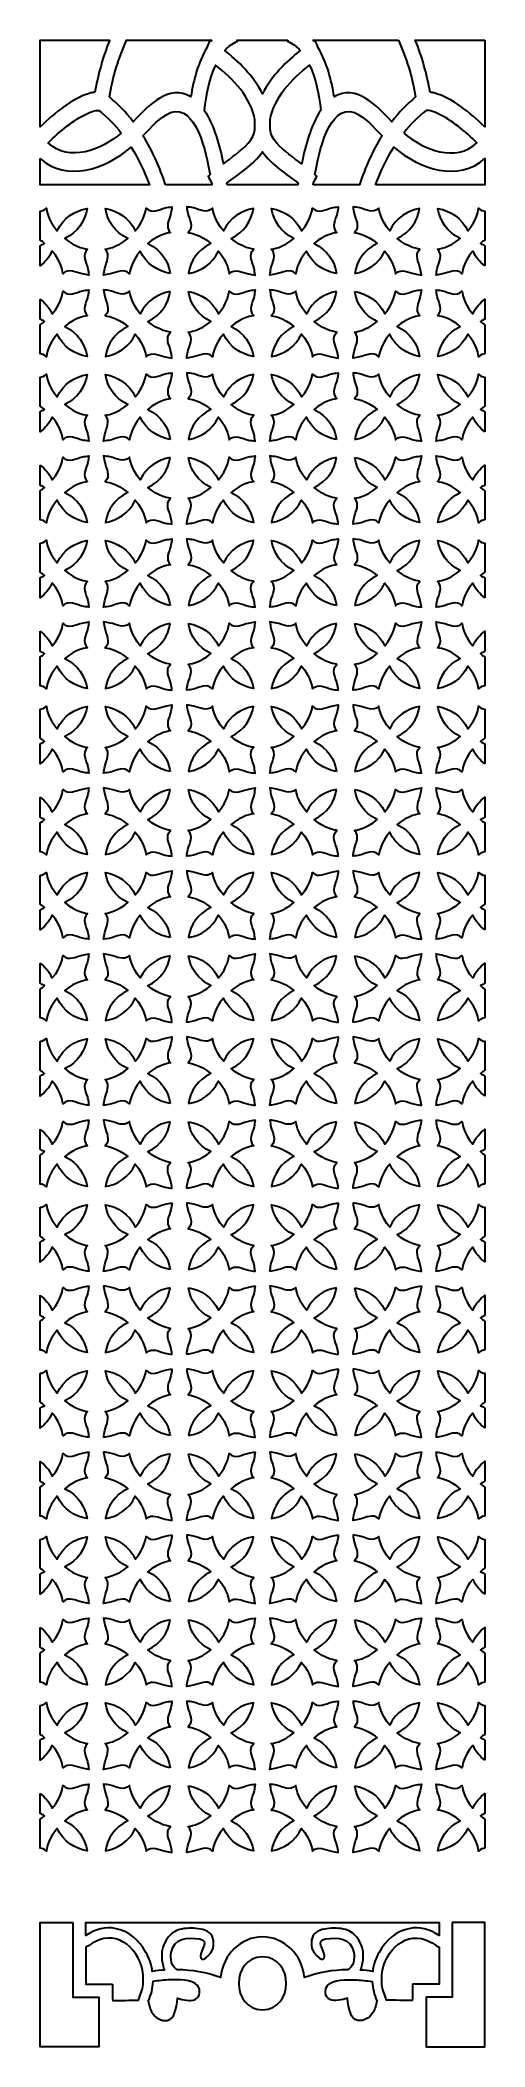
# Model space of a CAD drawing. Header units: centimetres. Extents: x 22.7 to 26.4, y -8.6 to 8.4.
import ezdxf

# ---------------------------------------------------------------- set-up
doc = ezdxf.new("R2010")
doc.units = ezdxf.units.CM
doc.header["$MEASUREMENT"] = 0
doc.layers.add('layer 1', color=7, linetype='Continuous')

msp = doc.modelspace()

# ---------------------------------------------------------------- linework, layer by layer
at = {"layer": 'layer 1', "color": 250, "lineweight": 30}
for points, knots in [([(23.25223, 8.42706), (23.05595, 8.42706), (22.85967, 8.42706), (22.6634, 8.42706), (22.6634, 8.42706), (22.6634, 8.18177), (22.6634, 7.93649), (22.6634, 7.6912), (22.6634, 7.6912), (22.79086, 7.81287), (22.93549, 7.93482), (23.09245, 7.97967), (23.09245, 7.97967), (23.10409, 7.98204), (23.11554, 7.98446), (23.12729, 7.98575), (23.12729, 7.98575), (23.15369, 8.1412), (23.19574, 8.28805), (23.25223, 8.42706)], [0, 0, 0, 0, 0.16666667, 0.16666667, 0.16666667, 0.16666667, 0.33333333, 0.33333333, 0.33333333, 0.33333333, 0.5, 0.5, 0.5, 0.5, 0.66666667, 0.66666667, 0.66666667, 0.66666667, 1, 1, 1, 1]), ([(24.0993, 8.42706), (23.86467, 8.42706), (23.63005, 8.42706), (23.39543, 8.42706), (23.39543, 8.42706), (23.32735, 8.27697), (23.27862, 8.11742), (23.24942, 7.94531), (23.24942, 7.94531), (23.32284, 7.88571), (23.38964, 7.81421), (23.45036, 7.73563), (23.45036, 7.73563), (23.58591, 7.87618), (23.75193, 8.05694), (23.93939, 7.94703), (23.93939, 7.94703), (23.96059, 8.09074), (24.00176, 8.24291), (24.07281, 8.36108), (24.07281, 8.36108), (24.08164, 8.38307), (24.09047, 8.40507), (24.0993, 8.42706)], [0, 0, 0, 0, 0.14285714, 0.14285714, 0.14285714, 0.14285714, 0.28571429, 0.28571429, 0.28571429, 0.28571429, 0.42857143, 0.42857143, 0.42857143, 0.42857143, 0.57142857, 0.57142857, 0.57142857, 0.57142857, 0.71428571, 0.71428571, 0.71428571, 0.71428571, 1, 1, 1, 1]), ([(24.11668, 8.42706), (24.11091, 8.42706), (24.10514, 8.42706), (24.09938, 8.42706), (24.09938, 8.42706), (24.10322, 8.42454), (24.10707, 8.42202), (24.11092, 8.41952), (24.11092, 8.41952), (24.11284, 8.42208), (24.11476, 8.4246), (24.11668, 8.42706)], [0, 0, 0, 0, 0.25, 0.25, 0.25, 0.25, 0.5, 0.5, 0.5, 0.5, 1, 1, 1, 1]), ([(24.76067, 8.42706), (24.61704, 8.42706), (24.47341, 8.42706), (24.32978, 8.42706), (24.32978, 8.42706), (24.33103, 8.42393), (24.33229, 8.42079), (24.33356, 8.41765), (24.33356, 8.41765), (24.28948, 8.39312), (24.25955, 8.37979), (24.22512, 8.33989), (24.22512, 8.33989), (24.33755, 8.25182), (24.46842, 8.12477), (24.54522, 7.97146), (24.54522, 7.97146), (24.62202, 8.12477), (24.75289, 8.25182), (24.86533, 8.33989), (24.86533, 8.33989), (24.8309, 8.37979), (24.80096, 8.39312), (24.75689, 8.41765), (24.75689, 8.41765), (24.75815, 8.42079), (24.7594, 8.42393), (24.76067, 8.42706)], [0, 0, 0, 0, 0.125, 0.125, 0.125, 0.125, 0.25, 0.25, 0.25, 0.25, 0.375, 0.375, 0.375, 0.375, 0.5, 0.5, 0.5, 0.5, 0.625, 0.625, 0.625, 0.625, 0.75, 0.75, 0.75, 0.75, 1, 1, 1, 1]), ([(24.99106, 8.42706), (24.98529, 8.42706), (24.97954, 8.42706), (24.97377, 8.42706), (24.97377, 8.42706), (24.97569, 8.4246), (24.97761, 8.42208), (24.97953, 8.41952), (24.97953, 8.41952), (24.98338, 8.42202), (24.98722, 8.42454), (24.99106, 8.42706)], [0, 0, 0, 0, 0.25, 0.25, 0.25, 0.25, 0.5, 0.5, 0.5, 0.5, 1, 1, 1, 1]), ([(25.69501, 8.42706), (25.4604, 8.42706), (25.22578, 8.42706), (24.99115, 8.42706), (24.99115, 8.42706), (24.99997, 8.40507), (25.0088, 8.38307), (25.01762, 8.36108), (25.01762, 8.36108), (25.08868, 8.24291), (25.12985, 8.09074), (25.15106, 7.94703), (25.15106, 7.94703), (25.33851, 8.05694), (25.50454, 7.87618), (25.64007, 7.73563), (25.64007, 7.73563), (25.70081, 7.81421), (25.7676, 7.88571), (25.84101, 7.94531), (25.84101, 7.94531), (25.81182, 8.11742), (25.7631, 8.27697), (25.69501, 8.42706)], [0, 0, 0, 0, 0.14285714, 0.14285714, 0.14285714, 0.14285714, 0.28571429, 0.28571429, 0.28571429, 0.28571429, 0.42857143, 0.42857143, 0.42857143, 0.42857143, 0.57142857, 0.57142857, 0.57142857, 0.57142857, 0.71428571, 0.71428571, 0.71428571, 0.71428571, 1, 1, 1, 1]), ([(26.42704, 8.42706), (26.23077, 8.42706), (26.0345, 8.42706), (25.83823, 8.42706), (25.83823, 8.42706), (25.89471, 8.28805), (25.93675, 8.1412), (25.96315, 7.98575), (25.96315, 7.98575), (25.97491, 7.98446), (25.98635, 7.98204), (25.998, 7.97967), (25.998, 7.97967), (26.15495, 7.93482), (26.29957, 7.81287), (26.42704, 7.6912), (26.42704, 7.6912), (26.42704, 7.93649), (26.42704, 8.18177), (26.42704, 8.42706)], [0, 0, 0, 0, 0.16666667, 0.16666667, 0.16666667, 0.16666667, 0.33333333, 0.33333333, 0.33333333, 0.33333333, 0.5, 0.5, 0.5, 0.5, 0.66666667, 0.66666667, 0.66666667, 0.66666667, 1, 1, 1, 1]), ([(24.48116, 7.7513), (24.47905, 7.72495), (24.47888, 7.69812), (24.48097, 7.67087), (24.48097, 7.67087), (24.47439, 7.62982), (24.45692, 7.59019), (24.42469, 7.55405), (24.42469, 7.55405), (24.36033, 7.48586), (24.28544, 7.43313), (24.21401, 7.37748), (24.21401, 7.37748), (24.18205, 7.5392), (24.13604, 7.70062), (24.05262, 7.83265), (24.05262, 7.83265), (24.06525, 7.96339), (24.0931, 8.1007), (24.14713, 8.21508), (24.14713, 8.21508), (24.22491, 8.15597), (24.29662, 8.08733), (24.36128, 8.0073), (24.36128, 8.0073), (24.41483, 7.93613), (24.4683, 7.84351), (24.48116, 7.7513)], [0, 0, 0, 0, 0.125, 0.125, 0.125, 0.125, 0.25, 0.25, 0.25, 0.25, 0.375, 0.375, 0.375, 0.375, 0.5, 0.5, 0.5, 0.5, 0.625, 0.625, 0.625, 0.625, 0.75, 0.75, 0.75, 0.75, 1, 1, 1, 1]), ([(24.60929, 7.7513), (24.6114, 7.72495), (24.61156, 7.69812), (24.60946, 7.67087), (24.60946, 7.67087), (24.61605, 7.62982), (24.63351, 7.59019), (24.66575, 7.55405), (24.66575, 7.55405), (24.73011, 7.48586), (24.80501, 7.43313), (24.87643, 7.37748), (24.87643, 7.37748), (24.90838, 7.53919), (24.95441, 7.70062), (25.03782, 7.83265), (25.03782, 7.83265), (25.0252, 7.96339), (24.99733, 8.1007), (24.9433, 8.21508), (24.9433, 8.21508), (24.86554, 8.15597), (24.79383, 8.08733), (24.72917, 8.0073), (24.72917, 8.0073), (24.67562, 7.93613), (24.62214, 7.84351), (24.60929, 7.7513)], [0, 0, 0, 0, 0.125, 0.125, 0.125, 0.125, 0.25, 0.25, 0.25, 0.25, 0.375, 0.375, 0.375, 0.375, 0.5, 0.5, 0.5, 0.5, 0.625, 0.625, 0.625, 0.625, 0.75, 0.75, 0.75, 0.75, 1, 1, 1, 1]), ([(23.3496, 7.6393), (23.29411, 7.71117), (23.22873, 7.77933), (23.15937, 7.82983), (23.15937, 7.82983), (23.12797, 7.83384), (23.09258, 7.81851), (23.06336, 7.8062), (23.06336, 7.8062), (22.94268, 7.74852), (22.83132, 7.65465), (22.72959, 7.55626), (22.72959, 7.55626), (22.90819, 7.38599), (23.18312, 7.4994), (23.3496, 7.6393)], [0, 0, 0, 0, 0.2, 0.2, 0.2, 0.2, 0.4, 0.4, 0.4, 0.4, 0.6, 0.6, 0.6, 0.6, 1, 1, 1, 1]), ([(23.72535, 7.1998), (23.8559, 7.1998), (23.98644, 7.1998), (24.11699, 7.1998), (24.11699, 7.1998), (24.11579, 7.20652), (24.11461, 7.21327), (24.11344, 7.22), (24.11344, 7.22), (24.10383, 7.23794), (24.09424, 7.25587), (24.08464, 7.27382), (24.08464, 7.27382), (24.09028, 7.27839), (24.09592, 7.28296), (24.10156, 7.28753), (24.10156, 7.28753), (24.06884, 7.47377), (23.98374, 7.88677), (23.76728, 7.81287), (23.76728, 7.81287), (23.67803, 7.77547), (23.60449, 7.69089), (23.53329, 7.61704), (23.53329, 7.61704), (23.61599, 7.48495), (23.67478, 7.34777), (23.72535, 7.1998)], [0, 0, 0, 0, 0.125, 0.125, 0.125, 0.125, 0.25, 0.25, 0.25, 0.25, 0.375, 0.375, 0.375, 0.375, 0.5, 0.5, 0.5, 0.5, 0.625, 0.625, 0.625, 0.625, 0.75, 0.75, 0.75, 0.75, 1, 1, 1, 1]), ([(24.97346, 7.1998), (25.10401, 7.1998), (25.23454, 7.1998), (25.36509, 7.1998), (25.36509, 7.1998), (25.41566, 7.34777), (25.47446, 7.48495), (25.55714, 7.61704), (25.55714, 7.61704), (25.48594, 7.69089), (25.41241, 7.77547), (25.32317, 7.81287), (25.32317, 7.81287), (25.10669, 7.88677), (25.0216, 7.47377), (24.98888, 7.28755), (24.98888, 7.28755), (24.99452, 7.28297), (25.00016, 7.2784), (25.0058, 7.27382), (25.0058, 7.27382), (24.99621, 7.25587), (24.98661, 7.23794), (24.97701, 7.21999), (24.97701, 7.21999), (24.97582, 7.21327), (24.97464, 7.20652), (24.97346, 7.1998)], [0, 0, 0, 0, 0.125, 0.125, 0.125, 0.125, 0.25, 0.25, 0.25, 0.25, 0.375, 0.375, 0.375, 0.375, 0.5, 0.5, 0.5, 0.5, 0.625, 0.625, 0.625, 0.625, 0.75, 0.75, 0.75, 0.75, 1, 1, 1, 1]), ([(25.74083, 7.6393), (25.79633, 7.71117), (25.8617, 7.77933), (25.93107, 7.82983), (25.93107, 7.82983), (25.96247, 7.83384), (25.99787, 7.81851), (26.02709, 7.8062), (26.02709, 7.8062), (26.14775, 7.74852), (26.25912, 7.65465), (26.36085, 7.55626), (26.36085, 7.55626), (26.18226, 7.38599), (25.90732, 7.4994), (25.74083, 7.6393)], [0, 0, 0, 0, 0.2, 0.2, 0.2, 0.2, 0.4, 0.4, 0.4, 0.4, 0.6, 0.6, 0.6, 0.6, 1, 1, 1, 1]), ([(22.6634, 7.42286), (22.6634, 7.34851), (22.6634, 7.27414), (22.6634, 7.1998), (22.6634, 7.1998), (22.97152, 7.1998), (23.27963, 7.1998), (23.58774, 7.1998), (23.58774, 7.1998), (23.54628, 7.31228), (23.49779, 7.41807), (23.43369, 7.52048), (23.43369, 7.52048), (23.21124, 7.32691), (22.88889, 7.22662), (22.6634, 7.42286)], [0, 0, 0, 0, 0.2, 0.2, 0.2, 0.2, 0.4, 0.4, 0.4, 0.4, 0.6, 0.6, 0.6, 0.6, 1, 1, 1, 1]), ([(25.50271, 7.1998), (25.81081, 7.1998), (26.11892, 7.1998), (26.42704, 7.1998), (26.42704, 7.1998), (26.42704, 7.27414), (26.42704, 7.34851), (26.42704, 7.42286), (26.42704, 7.42286), (26.20155, 7.22662), (25.87921, 7.32691), (25.65675, 7.52048), (25.65675, 7.52048), (25.59264, 7.41807), (25.54417, 7.31228), (25.50271, 7.1998)], [0, 0, 0, 0, 0.2, 0.2, 0.2, 0.2, 0.4, 0.4, 0.4, 0.4, 0.6, 0.6, 0.6, 0.6, 1, 1, 1, 1]), ([(24.24618, 7.1998), (24.44553, 7.1998), (24.6449, 7.1998), (24.84427, 7.1998), (24.84427, 7.1998), (24.84514, 7.2048), (24.84602, 7.2098), (24.8469, 7.21481), (24.8469, 7.21481), (24.75317, 7.28898), (24.62307, 7.3673), (24.54522, 7.48149), (24.54522, 7.48149), (24.46737, 7.3673), (24.33726, 7.28898), (24.24354, 7.21481), (24.24354, 7.21481), (24.24442, 7.2098), (24.24529, 7.2048), (24.24618, 7.1998)], [0, 0, 0, 0, 0.16666667, 0.16666667, 0.16666667, 0.16666667, 0.33333333, 0.33333333, 0.33333333, 0.33333333, 0.5, 0.5, 0.5, 0.5, 0.66666667, 0.66666667, 0.66666667, 0.66666667, 1, 1, 1, 1]), ([(22.6634, 6.97823), (22.6634, 6.89643), (22.6634, 6.81466), (22.6634, 6.73287), (22.6634, 6.73287), (22.67582, 6.72436), (22.68828, 6.71474), (22.70047, 6.70385), (22.70047, 6.70385), (22.68743, 6.69755), (22.67508, 6.69066), (22.6634, 6.68325), (22.6634, 6.68325), (22.6634, 6.62688), (22.6634, 6.5705), (22.6634, 6.51413), (22.6634, 6.51413), (22.70437, 6.54502), (22.73939, 6.58659), (22.76492, 6.63941), (22.76492, 6.63941), (22.84429, 6.55049), (22.85678, 6.44769), (22.85678, 6.44769), (22.85678, 6.44769), (22.90716, 6.49808), (22.96579, 6.45685), (23.01882, 6.44522), (23.01882, 6.44522), (23.03728, 6.44118), (23.05724, 6.43812), (23.07544, 6.43586), (23.07544, 6.43586), (23.07318, 6.45406), (23.07011, 6.47401), (23.06607, 6.49246), (23.06607, 6.49246), (23.05443, 6.5455), (23.01322, 6.60413), (23.06359, 6.6545), (23.06359, 6.6545), (23.06359, 6.6545), (22.96079, 6.66701), (22.87187, 6.74637), (22.87187, 6.74637), (22.98275, 6.79995), (23.0441, 6.89532), (23.06099, 6.99992), (23.06099, 6.99992), (22.95638, 6.98304), (22.86102, 6.92168), (22.80744, 6.81081), (22.80744, 6.81081), (22.72806, 6.89972), (22.71556, 7.00253), (22.71556, 7.00253), (22.71556, 7.00253), (22.69892, 6.98588), (22.68135, 6.97924), (22.6634, 6.97823)], [0, 0, 0, 0, 0.0625, 0.0625, 0.0625, 0.0625, 0.125, 0.125, 0.125, 0.125, 0.1875, 0.1875, 0.1875, 0.1875, 0.25, 0.25, 0.25, 0.25, 0.3125, 0.3125, 0.3125, 0.3125, 0.375, 0.375, 0.375, 0.375, 0.4375, 0.4375, 0.4375, 0.4375, 0.5, 0.5, 0.5, 0.5, 0.5625, 0.5625, 0.5625, 0.5625, 0.625, 0.625, 0.625, 0.625, 0.6875, 0.6875, 0.6875, 0.6875, 0.75, 0.75, 0.75, 0.75, 0.8125, 0.8125, 0.8125, 0.8125, 0.875, 0.875, 0.875, 0.875, 1, 1, 1, 1]), ([(23.76461, 6.4503), (23.74772, 6.55491), (23.68637, 6.65027), (23.57549, 6.70385), (23.57549, 6.70385), (23.6644, 6.78322), (23.76722, 6.79572), (23.76722, 6.79572), (23.76722, 6.79572), (23.71683, 6.84609), (23.75805, 6.90472), (23.76968, 6.95776), (23.76968, 6.95776), (23.77374, 6.97622), (23.77678, 6.99617), (23.77905, 7.01438), (23.77905, 7.01438), (23.76085, 7.01211), (23.7409, 7.00906), (23.72245, 7.005), (23.72245, 7.005), (23.6694, 6.99337), (23.61078, 6.95215), (23.56041, 7.00253), (23.56041, 7.00253), (23.56041, 7.00253), (23.54791, 6.89972), (23.46854, 6.81081), (23.46854, 6.81081), (23.41494, 6.92168), (23.31959, 6.98304), (23.21497, 6.99992), (23.21497, 6.99992), (23.23187, 6.89532), (23.29322, 6.79995), (23.40409, 6.74637), (23.40409, 6.74637), (23.31518, 6.66701), (23.21238, 6.6545), (23.21238, 6.6545), (23.21238, 6.6545), (23.26275, 6.60413), (23.22154, 6.5455), (23.2099, 6.49246), (23.2099, 6.49246), (23.20586, 6.47401), (23.20279, 6.45406), (23.20053, 6.43586), (23.20053, 6.43586), (23.21873, 6.43812), (23.23869, 6.44118), (23.25715, 6.44522), (23.25715, 6.44522), (23.31018, 6.45685), (23.36881, 6.49808), (23.41918, 6.44769), (23.41918, 6.44769), (23.41918, 6.44769), (23.43169, 6.55049), (23.51105, 6.63941), (23.51105, 6.63941), (23.56464, 6.52853), (23.66, 6.46719), (23.76461, 6.4503)], [0, 0, 0, 0, 0.05882353, 0.05882353, 0.05882353, 0.05882353, 0.11764706, 0.11764706, 0.11764706, 0.11764706, 0.17647059, 0.17647059, 0.17647059, 0.17647059, 0.23529412, 0.23529412, 0.23529412, 0.23529412, 0.29411765, 0.29411765, 0.29411765, 0.29411765, 0.35294118, 0.35294118, 0.35294118, 0.35294118, 0.41176471, 0.41176471, 0.41176471, 0.41176471, 0.47058824, 0.47058824, 0.47058824, 0.47058824, 0.52941176, 0.52941176, 0.52941176, 0.52941176, 0.58823529, 0.58823529, 0.58823529, 0.58823529, 0.64705882, 0.64705882, 0.64705882, 0.64705882, 0.70588235, 0.70588235, 0.70588235, 0.70588235, 0.76470588, 0.76470588, 0.76470588, 0.76470588, 0.82352941, 0.82352941, 0.82352941, 0.82352941, 0.88235294, 0.88235294, 0.88235294, 0.88235294, 1, 1, 1, 1]), ([(23.9186, 6.4503), (23.93549, 6.55491), (23.99684, 6.65027), (24.10771, 6.70385), (24.10771, 6.70385), (24.0188, 6.78322), (23.91599, 6.79572), (23.91599, 6.79572), (23.91599, 6.79572), (23.96636, 6.84609), (23.92516, 6.90472), (23.91352, 6.95776), (23.91352, 6.95776), (23.90947, 6.97622), (23.90642, 6.99617), (23.90416, 7.01438), (23.90416, 7.01438), (23.92235, 7.01211), (23.94231, 7.00906), (23.96076, 7.005), (23.96076, 7.005), (24.0138, 6.99337), (24.07243, 6.95215), (24.1228, 7.00253), (24.1228, 7.00253), (24.1228, 7.00253), (24.1353, 6.89972), (24.21468, 6.81081), (24.21468, 6.81081), (24.26825, 6.92168), (24.36362, 6.98304), (24.46823, 6.99992), (24.46823, 6.99992), (24.45134, 6.89532), (24.38999, 6.79995), (24.27911, 6.74637), (24.27911, 6.74637), (24.36803, 6.66701), (24.47083, 6.6545), (24.47083, 6.6545), (24.47083, 6.6545), (24.42045, 6.60413), (24.46167, 6.5455), (24.4733, 6.49246), (24.4733, 6.49246), (24.47735, 6.47401), (24.48042, 6.45406), (24.48267, 6.43586), (24.48267, 6.43586), (24.46446, 6.43812), (24.44452, 6.44118), (24.42606, 6.44522), (24.42606, 6.44522), (24.37302, 6.45685), (24.31439, 6.49808), (24.26402, 6.44769), (24.26402, 6.44769), (24.26402, 6.44769), (24.25152, 6.55049), (24.17216, 6.63941), (24.17216, 6.63941), (24.11857, 6.52853), (24.02321, 6.46719), (23.9186, 6.4503)], [0, 0, 0, 0, 0.05882353, 0.05882353, 0.05882353, 0.05882353, 0.11764706, 0.11764706, 0.11764706, 0.11764706, 0.17647059, 0.17647059, 0.17647059, 0.17647059, 0.23529412, 0.23529412, 0.23529412, 0.23529412, 0.29411765, 0.29411765, 0.29411765, 0.29411765, 0.35294118, 0.35294118, 0.35294118, 0.35294118, 0.41176471, 0.41176471, 0.41176471, 0.41176471, 0.47058824, 0.47058824, 0.47058824, 0.47058824, 0.52941176, 0.52941176, 0.52941176, 0.52941176, 0.58823529, 0.58823529, 0.58823529, 0.58823529, 0.64705882, 0.64705882, 0.64705882, 0.64705882, 0.70588235, 0.70588235, 0.70588235, 0.70588235, 0.76470588, 0.76470588, 0.76470588, 0.76470588, 0.82352941, 0.82352941, 0.82352941, 0.82352941, 0.88235294, 0.88235294, 0.88235294, 0.88235294, 1, 1, 1, 1]), ([(25.17185, 6.4503), (25.15495, 6.55491), (25.09361, 6.65027), (24.98274, 6.70385), (24.98274, 6.70385), (25.07164, 6.78322), (25.17446, 6.79572), (25.17446, 6.79572), (25.17446, 6.79572), (25.12407, 6.84609), (25.16529, 6.90472), (25.17693, 6.95776), (25.17693, 6.95776), (25.18098, 6.97622), (25.18402, 6.99617), (25.18629, 7.01438), (25.18629, 7.01438), (25.16808, 7.01211), (25.14814, 7.00906), (25.12967, 7.005), (25.12967, 7.005), (25.07664, 6.99337), (25.01802, 6.95215), (24.96764, 7.00253), (24.96764, 7.00253), (24.96764, 7.00253), (24.95514, 6.89972), (24.87577, 6.81081), (24.87577, 6.81081), (24.82219, 6.92168), (24.72683, 6.98304), (24.62221, 6.99992), (24.62221, 6.99992), (24.6391, 6.89532), (24.70046, 6.79995), (24.81132, 6.74637), (24.81132, 6.74637), (24.72242, 6.66701), (24.61961, 6.6545), (24.61961, 6.6545), (24.61961, 6.6545), (24.66999, 6.60413), (24.62878, 6.5455), (24.61714, 6.49246), (24.61714, 6.49246), (24.61308, 6.47401), (24.61003, 6.45406), (24.60776, 6.43586), (24.60776, 6.43586), (24.62597, 6.43812), (24.64592, 6.44118), (24.66438, 6.44522), (24.66438, 6.44522), (24.71742, 6.45685), (24.77604, 6.49808), (24.82643, 6.44769), (24.82643, 6.44769), (24.82643, 6.44769), (24.83891, 6.55049), (24.91829, 6.63941), (24.91829, 6.63941), (24.97187, 6.52853), (25.06723, 6.46719), (25.17185, 6.4503)], [0, 0, 0, 0, 0.05882353, 0.05882353, 0.05882353, 0.05882353, 0.11764706, 0.11764706, 0.11764706, 0.11764706, 0.17647059, 0.17647059, 0.17647059, 0.17647059, 0.23529412, 0.23529412, 0.23529412, 0.23529412, 0.29411765, 0.29411765, 0.29411765, 0.29411765, 0.35294118, 0.35294118, 0.35294118, 0.35294118, 0.41176471, 0.41176471, 0.41176471, 0.41176471, 0.47058824, 0.47058824, 0.47058824, 0.47058824, 0.52941176, 0.52941176, 0.52941176, 0.52941176, 0.58823529, 0.58823529, 0.58823529, 0.58823529, 0.64705882, 0.64705882, 0.64705882, 0.64705882, 0.70588235, 0.70588235, 0.70588235, 0.70588235, 0.76470588, 0.76470588, 0.76470588, 0.76470588, 0.82352941, 0.82352941, 0.82352941, 0.82352941, 0.88235294, 0.88235294, 0.88235294, 0.88235294, 1, 1, 1, 1]), ([(25.32583, 6.4503), (25.34272, 6.55491), (25.40408, 6.65027), (25.51494, 6.70385), (25.51494, 6.70385), (25.42604, 6.78322), (25.32323, 6.79572), (25.32323, 6.79572), (25.32323, 6.79572), (25.3736, 6.84609), (25.3324, 6.90472), (25.32076, 6.95776), (25.32076, 6.95776), (25.31671, 6.97622), (25.31366, 6.99617), (25.31139, 7.01438), (25.31139, 7.01438), (25.3296, 7.01211), (25.34954, 7.00906), (25.368, 7.005), (25.368, 7.005), (25.42104, 6.99337), (25.47965, 6.95215), (25.53004, 7.00253), (25.53004, 7.00253), (25.53004, 7.00253), (25.54254, 6.89972), (25.6219, 6.81081), (25.6219, 6.81081), (25.67549, 6.92168), (25.77086, 6.98304), (25.87546, 6.99992), (25.87546, 6.99992), (25.85858, 6.89532), (25.79722, 6.79995), (25.68635, 6.74637), (25.68635, 6.74637), (25.77526, 6.66701), (25.87806, 6.6545), (25.87806, 6.6545), (25.87806, 6.6545), (25.82769, 6.60413), (25.86889, 6.5455), (25.88054, 6.49246), (25.88054, 6.49246), (25.88459, 6.47401), (25.88764, 6.45406), (25.88992, 6.43586), (25.88992, 6.43586), (25.87171, 6.43812), (25.85175, 6.44118), (25.8333, 6.44522), (25.8333, 6.44522), (25.78026, 6.45685), (25.72163, 6.49808), (25.67126, 6.44769), (25.67126, 6.44769), (25.67126, 6.44769), (25.65876, 6.55049), (25.57939, 6.63941), (25.57939, 6.63941), (25.52581, 6.52853), (25.43045, 6.46719), (25.32583, 6.4503)], [0, 0, 0, 0, 0.05882353, 0.05882353, 0.05882353, 0.05882353, 0.11764706, 0.11764706, 0.11764706, 0.11764706, 0.17647059, 0.17647059, 0.17647059, 0.17647059, 0.23529412, 0.23529412, 0.23529412, 0.23529412, 0.29411765, 0.29411765, 0.29411765, 0.29411765, 0.35294118, 0.35294118, 0.35294118, 0.35294118, 0.41176471, 0.41176471, 0.41176471, 0.41176471, 0.47058824, 0.47058824, 0.47058824, 0.47058824, 0.52941176, 0.52941176, 0.52941176, 0.52941176, 0.58823529, 0.58823529, 0.58823529, 0.58823529, 0.64705882, 0.64705882, 0.64705882, 0.64705882, 0.70588235, 0.70588235, 0.70588235, 0.70588235, 0.76470588, 0.76470588, 0.76470588, 0.76470588, 0.82352941, 0.82352941, 0.82352941, 0.82352941, 0.88235294, 0.88235294, 0.88235294, 0.88235294, 1, 1, 1, 1]), ([(26.42704, 6.51413), (26.42704, 6.5705), (26.42704, 6.62687), (26.42704, 6.68325), (26.42704, 6.68325), (26.41536, 6.69066), (26.40302, 6.69755), (26.38998, 6.70385), (26.38998, 6.70385), (26.40217, 6.71474), (26.41462, 6.72436), (26.42704, 6.73287), (26.42704, 6.73287), (26.42704, 6.81466), (26.42704, 6.89643), (26.42704, 6.97823), (26.42704, 6.97823), (26.40908, 6.97923), (26.39153, 6.98588), (26.37488, 7.00253), (26.37488, 7.00253), (26.37488, 7.00253), (26.36238, 6.89972), (26.28301, 6.81081), (26.28301, 6.81081), (26.22942, 6.92168), (26.13405, 6.98304), (26.02945, 6.99992), (26.02945, 6.99992), (26.04634, 6.89532), (26.1077, 6.79995), (26.21856, 6.74637), (26.21856, 6.74637), (26.12966, 6.66701), (26.02684, 6.6545), (26.02684, 6.6545), (26.02684, 6.6545), (26.07723, 6.60413), (26.03601, 6.5455), (26.02438, 6.49246), (26.02438, 6.49246), (26.02032, 6.47401), (26.01727, 6.45406), (26.015, 6.43586), (26.015, 6.43586), (26.03321, 6.43812), (26.05316, 6.44118), (26.07161, 6.44522), (26.07161, 6.44522), (26.12466, 6.45685), (26.18328, 6.49808), (26.23365, 6.44769), (26.23365, 6.44769), (26.23365, 6.44769), (26.24616, 6.55049), (26.32553, 6.63941), (26.32553, 6.63941), (26.35105, 6.58659), (26.38606, 6.54502), (26.42704, 6.51413)], [0, 0, 0, 0, 0.0625, 0.0625, 0.0625, 0.0625, 0.125, 0.125, 0.125, 0.125, 0.1875, 0.1875, 0.1875, 0.1875, 0.25, 0.25, 0.25, 0.25, 0.3125, 0.3125, 0.3125, 0.3125, 0.375, 0.375, 0.375, 0.375, 0.4375, 0.4375, 0.4375, 0.4375, 0.5, 0.5, 0.5, 0.5, 0.5625, 0.5625, 0.5625, 0.5625, 0.625, 0.625, 0.625, 0.625, 0.6875, 0.6875, 0.6875, 0.6875, 0.75, 0.75, 0.75, 0.75, 0.8125, 0.8125, 0.8125, 0.8125, 0.875, 0.875, 0.875, 0.875, 1, 1, 1, 1]), ([(22.6634, 6.23246), (22.6634, 6.1761), (22.6634, 6.11972), (22.6634, 6.06335), (22.6634, 6.06335), (22.67508, 6.05594), (22.68743, 6.04905), (22.70047, 6.04274), (22.70047, 6.04274), (22.68828, 6.03186), (22.67582, 6.02223), (22.6634, 6.01373), (22.6634, 6.01373), (22.6634, 5.93194), (22.6634, 5.85016), (22.6634, 5.76837), (22.6634, 5.76837), (22.68135, 5.76735), (22.69892, 5.76072), (22.71556, 5.74406), (22.71556, 5.74406), (22.71556, 5.74406), (22.72806, 5.84687), (22.80744, 5.93578), (22.80744, 5.93578), (22.86102, 5.82492), (22.95638, 5.76356), (23.06099, 5.74666), (23.06099, 5.74666), (23.0441, 5.85128), (22.98275, 5.94664), (22.87187, 6.00022), (22.87187, 6.00022), (22.96079, 6.0796), (23.06359, 6.09209), (23.06359, 6.09209), (23.06359, 6.09209), (23.01322, 6.14247), (23.05443, 6.20109), (23.06607, 6.25413), (23.06607, 6.25413), (23.07011, 6.27259), (23.07318, 6.29254), (23.07544, 6.31074), (23.07544, 6.31074), (23.05724, 6.30848), (23.03728, 6.30543), (23.01882, 6.30138), (23.01882, 6.30138), (22.96579, 6.28974), (22.90716, 6.24853), (22.85678, 6.29891), (22.85678, 6.29891), (22.85678, 6.29891), (22.84429, 6.19609), (22.76492, 6.1072), (22.76492, 6.1072), (22.73939, 6.16001), (22.70437, 6.20158), (22.6634, 6.23246)], [0, 0, 0, 0, 0.0625, 0.0625, 0.0625, 0.0625, 0.125, 0.125, 0.125, 0.125, 0.1875, 0.1875, 0.1875, 0.1875, 0.25, 0.25, 0.25, 0.25, 0.3125, 0.3125, 0.3125, 0.3125, 0.375, 0.375, 0.375, 0.375, 0.4375, 0.4375, 0.4375, 0.4375, 0.5, 0.5, 0.5, 0.5, 0.5625, 0.5625, 0.5625, 0.5625, 0.625, 0.625, 0.625, 0.625, 0.6875, 0.6875, 0.6875, 0.6875, 0.75, 0.75, 0.75, 0.75, 0.8125, 0.8125, 0.8125, 0.8125, 0.875, 0.875, 0.875, 0.875, 1, 1, 1, 1]), ([(23.76461, 6.2963), (23.74772, 6.19168), (23.68637, 6.09633), (23.57549, 6.04274), (23.57549, 6.04274), (23.6644, 5.96338), (23.76722, 5.95088), (23.76722, 5.95088), (23.76722, 5.95088), (23.71683, 5.9005), (23.75805, 5.84188), (23.76968, 5.78884), (23.76968, 5.78884), (23.77374, 5.77038), (23.77678, 5.75043), (23.77905, 5.73222), (23.77905, 5.73222), (23.76085, 5.73448), (23.7409, 5.73754), (23.72245, 5.74159), (23.72245, 5.74159), (23.6694, 5.75324), (23.61078, 5.79445), (23.56041, 5.74406), (23.56041, 5.74406), (23.56041, 5.74406), (23.54791, 5.84687), (23.46854, 5.93578), (23.46854, 5.93578), (23.41494, 5.82492), (23.31959, 5.76356), (23.21497, 5.74666), (23.21497, 5.74666), (23.23187, 5.85128), (23.29322, 5.94664), (23.40409, 6.00022), (23.40409, 6.00022), (23.31518, 6.0796), (23.21238, 6.09209), (23.21238, 6.09209), (23.21238, 6.09209), (23.26275, 6.14247), (23.22154, 6.20109), (23.2099, 6.25413), (23.2099, 6.25413), (23.20586, 6.27259), (23.20279, 6.29254), (23.20053, 6.31074), (23.20053, 6.31074), (23.21873, 6.30848), (23.23869, 6.30543), (23.25715, 6.30138), (23.25715, 6.30138), (23.31018, 6.28974), (23.36881, 6.24853), (23.41918, 6.29891), (23.41918, 6.29891), (23.41918, 6.29891), (23.43169, 6.19609), (23.51105, 6.1072), (23.51105, 6.1072), (23.56464, 6.21806), (23.66, 6.27941), (23.76461, 6.2963)], [0, 0, 0, 0, 0.05882353, 0.05882353, 0.05882353, 0.05882353, 0.11764706, 0.11764706, 0.11764706, 0.11764706, 0.17647059, 0.17647059, 0.17647059, 0.17647059, 0.23529412, 0.23529412, 0.23529412, 0.23529412, 0.29411765, 0.29411765, 0.29411765, 0.29411765, 0.35294118, 0.35294118, 0.35294118, 0.35294118, 0.41176471, 0.41176471, 0.41176471, 0.41176471, 0.47058824, 0.47058824, 0.47058824, 0.47058824, 0.52941176, 0.52941176, 0.52941176, 0.52941176, 0.58823529, 0.58823529, 0.58823529, 0.58823529, 0.64705882, 0.64705882, 0.64705882, 0.64705882, 0.70588235, 0.70588235, 0.70588235, 0.70588235, 0.76470588, 0.76470588, 0.76470588, 0.76470588, 0.82352941, 0.82352941, 0.82352941, 0.82352941, 0.88235294, 0.88235294, 0.88235294, 0.88235294, 1, 1, 1, 1]), ([(23.9186, 6.2963), (23.93549, 6.19168), (23.99684, 6.09633), (24.10771, 6.04274), (24.10771, 6.04274), (24.0188, 5.96338), (23.91599, 5.95088), (23.91599, 5.95088), (23.91599, 5.95088), (23.96636, 5.9005), (23.92516, 5.84188), (23.91352, 5.78884), (23.91352, 5.78884), (23.90947, 5.77038), (23.90642, 5.75043), (23.90416, 5.73222), (23.90416, 5.73222), (23.92235, 5.73448), (23.94231, 5.73754), (23.96076, 5.74159), (23.96076, 5.74159), (24.0138, 5.75324), (24.07243, 5.79445), (24.1228, 5.74406), (24.1228, 5.74406), (24.1228, 5.74406), (24.1353, 5.84687), (24.21468, 5.93578), (24.21468, 5.93578), (24.26825, 5.82492), (24.36362, 5.76356), (24.46823, 5.74666), (24.46823, 5.74666), (24.45134, 5.85128), (24.38999, 5.94664), (24.27911, 6.00022), (24.27911, 6.00022), (24.36803, 6.0796), (24.47083, 6.09209), (24.47083, 6.09209), (24.47083, 6.09209), (24.42045, 6.14247), (24.46167, 6.20109), (24.4733, 6.25413), (24.4733, 6.25413), (24.47735, 6.27259), (24.48042, 6.29254), (24.48267, 6.31074), (24.48267, 6.31074), (24.46446, 6.30848), (24.44452, 6.30543), (24.42606, 6.30138), (24.42606, 6.30138), (24.37302, 6.28974), (24.31439, 6.24853), (24.26402, 6.29891), (24.26402, 6.29891), (24.26402, 6.29891), (24.25152, 6.19609), (24.17216, 6.1072), (24.17216, 6.1072), (24.11857, 6.21806), (24.02321, 6.27941), (23.9186, 6.2963)], [0, 0, 0, 0, 0.05882353, 0.05882353, 0.05882353, 0.05882353, 0.11764706, 0.11764706, 0.11764706, 0.11764706, 0.17647059, 0.17647059, 0.17647059, 0.17647059, 0.23529412, 0.23529412, 0.23529412, 0.23529412, 0.29411765, 0.29411765, 0.29411765, 0.29411765, 0.35294118, 0.35294118, 0.35294118, 0.35294118, 0.41176471, 0.41176471, 0.41176471, 0.41176471, 0.47058824, 0.47058824, 0.47058824, 0.47058824, 0.52941176, 0.52941176, 0.52941176, 0.52941176, 0.58823529, 0.58823529, 0.58823529, 0.58823529, 0.64705882, 0.64705882, 0.64705882, 0.64705882, 0.70588235, 0.70588235, 0.70588235, 0.70588235, 0.76470588, 0.76470588, 0.76470588, 0.76470588, 0.82352941, 0.82352941, 0.82352941, 0.82352941, 0.88235294, 0.88235294, 0.88235294, 0.88235294, 1, 1, 1, 1]), ([(25.17185, 6.2963), (25.15495, 6.19168), (25.09361, 6.09633), (24.98274, 6.04274), (24.98274, 6.04274), (25.07164, 5.96338), (25.17446, 5.95088), (25.17446, 5.95088), (25.17446, 5.95088), (25.12407, 5.9005), (25.16529, 5.84188), (25.17693, 5.78884), (25.17693, 5.78884), (25.18098, 5.77038), (25.18402, 5.75043), (25.18629, 5.73222), (25.18629, 5.73222), (25.16808, 5.73448), (25.14814, 5.73754), (25.12967, 5.74159), (25.12967, 5.74159), (25.07664, 5.75324), (25.01802, 5.79445), (24.96764, 5.74406), (24.96764, 5.74406), (24.96764, 5.74406), (24.95514, 5.84687), (24.87577, 5.93578), (24.87577, 5.93578), (24.82219, 5.82492), (24.72683, 5.76356), (24.62221, 5.74666), (24.62221, 5.74666), (24.6391, 5.85128), (24.70046, 5.94664), (24.81132, 6.00022), (24.81132, 6.00022), (24.72242, 6.0796), (24.61961, 6.09209), (24.61961, 6.09209), (24.61961, 6.09209), (24.66999, 6.14247), (24.62878, 6.20109), (24.61714, 6.25413), (24.61714, 6.25413), (24.61308, 6.27259), (24.61003, 6.29254), (24.60776, 6.31074), (24.60776, 6.31074), (24.62597, 6.30848), (24.64592, 6.30543), (24.66438, 6.30138), (24.66438, 6.30138), (24.71742, 6.28974), (24.77604, 6.24853), (24.82643, 6.29891), (24.82643, 6.29891), (24.82643, 6.29891), (24.83891, 6.19609), (24.91829, 6.1072), (24.91829, 6.1072), (24.97187, 6.21806), (25.06723, 6.27941), (25.17185, 6.2963)], [0, 0, 0, 0, 0.05882353, 0.05882353, 0.05882353, 0.05882353, 0.11764706, 0.11764706, 0.11764706, 0.11764706, 0.17647059, 0.17647059, 0.17647059, 0.17647059, 0.23529412, 0.23529412, 0.23529412, 0.23529412, 0.29411765, 0.29411765, 0.29411765, 0.29411765, 0.35294118, 0.35294118, 0.35294118, 0.35294118, 0.41176471, 0.41176471, 0.41176471, 0.41176471, 0.47058824, 0.47058824, 0.47058824, 0.47058824, 0.52941176, 0.52941176, 0.52941176, 0.52941176, 0.58823529, 0.58823529, 0.58823529, 0.58823529, 0.64705882, 0.64705882, 0.64705882, 0.64705882, 0.70588235, 0.70588235, 0.70588235, 0.70588235, 0.76470588, 0.76470588, 0.76470588, 0.76470588, 0.82352941, 0.82352941, 0.82352941, 0.82352941, 0.88235294, 0.88235294, 0.88235294, 0.88235294, 1, 1, 1, 1]), ([(25.32583, 6.2963), (25.34272, 6.19168), (25.40408, 6.09633), (25.51494, 6.04274), (25.51494, 6.04274), (25.42604, 5.96338), (25.32323, 5.95088), (25.32323, 5.95088), (25.32323, 5.95088), (25.3736, 5.9005), (25.3324, 5.84188), (25.32076, 5.78884), (25.32076, 5.78884), (25.31671, 5.77038), (25.31366, 5.75043), (25.31139, 5.73222), (25.31139, 5.73222), (25.3296, 5.73448), (25.34954, 5.73754), (25.368, 5.74159), (25.368, 5.74159), (25.42104, 5.75324), (25.47965, 5.79445), (25.53004, 5.74406), (25.53004, 5.74406), (25.53004, 5.74406), (25.54254, 5.84687), (25.6219, 5.93578), (25.6219, 5.93578), (25.67549, 5.82492), (25.77086, 5.76356), (25.87546, 5.74666), (25.87546, 5.74666), (25.85858, 5.85128), (25.79722, 5.94664), (25.68635, 6.00022), (25.68635, 6.00022), (25.77526, 6.0796), (25.87806, 6.09209), (25.87806, 6.09209), (25.87806, 6.09209), (25.82769, 6.14247), (25.86889, 6.20109), (25.88054, 6.25413), (25.88054, 6.25413), (25.88459, 6.27259), (25.88764, 6.29254), (25.88992, 6.31074), (25.88992, 6.31074), (25.87171, 6.30848), (25.85175, 6.30543), (25.8333, 6.30138), (25.8333, 6.30138), (25.78026, 6.28974), (25.72163, 6.24853), (25.67126, 6.29891), (25.67126, 6.29891), (25.67126, 6.29891), (25.65876, 6.19609), (25.57939, 6.1072), (25.57939, 6.1072), (25.52581, 6.21806), (25.43045, 6.27941), (25.32583, 6.2963)], [0, 0, 0, 0, 0.05882353, 0.05882353, 0.05882353, 0.05882353, 0.11764706, 0.11764706, 0.11764706, 0.11764706, 0.17647059, 0.17647059, 0.17647059, 0.17647059, 0.23529412, 0.23529412, 0.23529412, 0.23529412, 0.29411765, 0.29411765, 0.29411765, 0.29411765, 0.35294118, 0.35294118, 0.35294118, 0.35294118, 0.41176471, 0.41176471, 0.41176471, 0.41176471, 0.47058824, 0.47058824, 0.47058824, 0.47058824, 0.52941176, 0.52941176, 0.52941176, 0.52941176, 0.58823529, 0.58823529, 0.58823529, 0.58823529, 0.64705882, 0.64705882, 0.64705882, 0.64705882, 0.70588235, 0.70588235, 0.70588235, 0.70588235, 0.76470588, 0.76470588, 0.76470588, 0.76470588, 0.82352941, 0.82352941, 0.82352941, 0.82352941, 0.88235294, 0.88235294, 0.88235294, 0.88235294, 1, 1, 1, 1]), ([(26.42704, 5.76837), (26.42704, 5.85016), (26.42704, 5.93194), (26.42704, 6.01373), (26.42704, 6.01373), (26.41462, 6.02223), (26.40217, 6.03186), (26.38998, 6.04274), (26.38998, 6.04274), (26.40302, 6.04905), (26.41536, 6.05594), (26.42704, 6.06335), (26.42704, 6.06335), (26.42704, 6.11973), (26.42704, 6.1761), (26.42704, 6.23246), (26.42704, 6.23246), (26.38606, 6.20158), (26.35105, 6.16001), (26.32553, 6.1072), (26.32553, 6.1072), (26.24616, 6.19609), (26.23365, 6.29891), (26.23365, 6.29891), (26.23365, 6.29891), (26.18328, 6.24853), (26.12466, 6.28974), (26.07161, 6.30138), (26.07161, 6.30138), (26.05316, 6.30543), (26.03321, 6.30848), (26.015, 6.31074), (26.015, 6.31074), (26.01727, 6.29254), (26.02032, 6.27259), (26.02438, 6.25413), (26.02438, 6.25413), (26.03601, 6.20109), (26.07723, 6.14247), (26.02684, 6.09209), (26.02684, 6.09209), (26.02684, 6.09209), (26.12966, 6.0796), (26.21856, 6.00022), (26.21856, 6.00022), (26.1077, 5.94664), (26.04634, 5.85128), (26.02945, 5.74666), (26.02945, 5.74666), (26.13405, 5.76356), (26.22942, 5.82492), (26.28301, 5.93578), (26.28301, 5.93578), (26.36238, 5.84687), (26.37488, 5.74406), (26.37488, 5.74406), (26.37488, 5.74406), (26.39153, 5.76072), (26.40908, 5.76735), (26.42704, 5.76837)], [0, 0, 0, 0, 0.0625, 0.0625, 0.0625, 0.0625, 0.125, 0.125, 0.125, 0.125, 0.1875, 0.1875, 0.1875, 0.1875, 0.25, 0.25, 0.25, 0.25, 0.3125, 0.3125, 0.3125, 0.3125, 0.375, 0.375, 0.375, 0.375, 0.4375, 0.4375, 0.4375, 0.4375, 0.5, 0.5, 0.5, 0.5, 0.5625, 0.5625, 0.5625, 0.5625, 0.625, 0.625, 0.625, 0.625, 0.6875, 0.6875, 0.6875, 0.6875, 0.75, 0.75, 0.75, 0.75, 0.8125, 0.8125, 0.8125, 0.8125, 0.875, 0.875, 0.875, 0.875, 1, 1, 1, 1]), ([(22.6634, 5.57098), (22.6634, 5.4892), (22.6634, 5.40742), (22.6634, 5.32562), (22.6634, 5.32562), (22.67582, 5.31711), (22.68828, 5.3075), (22.70047, 5.2966), (22.70047, 5.2966), (22.68743, 5.29031), (22.67508, 5.28342), (22.6634, 5.27601), (22.6634, 5.27601), (22.6634, 5.21963), (22.6634, 5.16326), (22.6634, 5.10688), (22.6634, 5.10688), (22.70437, 5.13777), (22.73939, 5.17935), (22.76492, 5.23216), (22.76492, 5.23216), (22.84429, 5.14325), (22.85678, 5.04044), (22.85678, 5.04044), (22.85678, 5.04044), (22.90716, 5.09083), (22.96579, 5.04961), (23.01882, 5.03797), (23.01882, 5.03797), (23.03728, 5.03392), (23.05724, 5.03088), (23.07544, 5.02861), (23.07544, 5.02861), (23.07318, 5.04681), (23.07011, 5.06676), (23.06607, 5.08522), (23.06607, 5.08522), (23.05443, 5.13827), (23.01322, 5.19688), (23.06359, 5.24725), (23.06359, 5.24725), (23.06359, 5.24725), (22.96079, 5.25976), (22.87187, 5.33913), (22.87187, 5.33913), (22.98275, 5.39271), (23.0441, 5.48807), (23.06099, 5.59268), (23.06099, 5.59268), (22.95638, 5.5758), (22.86102, 5.51444), (22.80744, 5.40357), (22.80744, 5.40357), (22.72806, 5.49248), (22.71556, 5.59528), (22.71556, 5.59528), (22.71556, 5.59528), (22.69892, 5.57864), (22.68135, 5.57199), (22.6634, 5.57098)], [0, 0, 0, 0, 0.0625, 0.0625, 0.0625, 0.0625, 0.125, 0.125, 0.125, 0.125, 0.1875, 0.1875, 0.1875, 0.1875, 0.25, 0.25, 0.25, 0.25, 0.3125, 0.3125, 0.3125, 0.3125, 0.375, 0.375, 0.375, 0.375, 0.4375, 0.4375, 0.4375, 0.4375, 0.5, 0.5, 0.5, 0.5, 0.5625, 0.5625, 0.5625, 0.5625, 0.625, 0.625, 0.625, 0.625, 0.6875, 0.6875, 0.6875, 0.6875, 0.75, 0.75, 0.75, 0.75, 0.8125, 0.8125, 0.8125, 0.8125, 0.875, 0.875, 0.875, 0.875, 1, 1, 1, 1]), ([(23.76461, 5.04305), (23.74772, 5.14766), (23.68637, 5.24302), (23.57549, 5.2966), (23.57549, 5.2966), (23.6644, 5.37598), (23.76722, 5.38847), (23.76722, 5.38847), (23.76722, 5.38847), (23.71683, 5.43885), (23.75805, 5.49748), (23.76968, 5.55051), (23.76968, 5.55051), (23.77374, 5.56897), (23.77678, 5.58893), (23.77905, 5.60714), (23.77905, 5.60714), (23.76085, 5.60487), (23.7409, 5.60181), (23.72245, 5.59776), (23.72245, 5.59776), (23.6694, 5.58612), (23.61078, 5.54491), (23.56041, 5.59528), (23.56041, 5.59528), (23.56041, 5.59528), (23.54791, 5.49248), (23.46854, 5.40357), (23.46854, 5.40357), (23.41494, 5.51444), (23.31959, 5.5758), (23.21497, 5.59268), (23.21497, 5.59268), (23.23187, 5.48807), (23.29322, 5.39271), (23.40409, 5.33913), (23.40409, 5.33913), (23.31518, 5.25976), (23.21238, 5.24725), (23.21238, 5.24725), (23.21238, 5.24725), (23.26275, 5.19688), (23.22154, 5.13827), (23.2099, 5.08522), (23.2099, 5.08522), (23.20586, 5.06676), (23.20279, 5.04681), (23.20053, 5.02861), (23.20053, 5.02861), (23.21873, 5.03088), (23.23869, 5.03392), (23.25715, 5.03797), (23.25715, 5.03797), (23.31018, 5.04961), (23.36881, 5.09083), (23.41918, 5.04044), (23.41918, 5.04044), (23.41918, 5.04044), (23.43169, 5.14325), (23.51105, 5.23216), (23.51105, 5.23216), (23.56464, 5.12129), (23.66, 5.05994), (23.76461, 5.04305)], [0, 0, 0, 0, 0.05882353, 0.05882353, 0.05882353, 0.05882353, 0.11764706, 0.11764706, 0.11764706, 0.11764706, 0.17647059, 0.17647059, 0.17647059, 0.17647059, 0.23529412, 0.23529412, 0.23529412, 0.23529412, 0.29411765, 0.29411765, 0.29411765, 0.29411765, 0.35294118, 0.35294118, 0.35294118, 0.35294118, 0.41176471, 0.41176471, 0.41176471, 0.41176471, 0.47058824, 0.47058824, 0.47058824, 0.47058824, 0.52941176, 0.52941176, 0.52941176, 0.52941176, 0.58823529, 0.58823529, 0.58823529, 0.58823529, 0.64705882, 0.64705882, 0.64705882, 0.64705882, 0.70588235, 0.70588235, 0.70588235, 0.70588235, 0.76470588, 0.76470588, 0.76470588, 0.76470588, 0.82352941, 0.82352941, 0.82352941, 0.82352941, 0.88235294, 0.88235294, 0.88235294, 0.88235294, 1, 1, 1, 1]), ([(23.9186, 5.04305), (23.93549, 5.14766), (23.99684, 5.24302), (24.10771, 5.2966), (24.10771, 5.2966), (24.0188, 5.37598), (23.91599, 5.38847), (23.91599, 5.38847), (23.91599, 5.38847), (23.96636, 5.43885), (23.92516, 5.49748), (23.91352, 5.55051), (23.91352, 5.55051), (23.90947, 5.56897), (23.90642, 5.58893), (23.90416, 5.60714), (23.90416, 5.60714), (23.92235, 5.60487), (23.94231, 5.60181), (23.96076, 5.59776), (23.96076, 5.59776), (24.0138, 5.58612), (24.07243, 5.54491), (24.1228, 5.59528), (24.1228, 5.59528), (24.1228, 5.59528), (24.1353, 5.49248), (24.21468, 5.40357), (24.21468, 5.40357), (24.26825, 5.51444), (24.36362, 5.5758), (24.46823, 5.59268), (24.46823, 5.59268), (24.45134, 5.48807), (24.38999, 5.39271), (24.27911, 5.33913), (24.27911, 5.33913), (24.36803, 5.25976), (24.47083, 5.24725), (24.47083, 5.24725), (24.47083, 5.24725), (24.42045, 5.19688), (24.46167, 5.13827), (24.4733, 5.08522), (24.4733, 5.08522), (24.47735, 5.06676), (24.48042, 5.04681), (24.48267, 5.02861), (24.48267, 5.02861), (24.46446, 5.03088), (24.44452, 5.03392), (24.42606, 5.03797), (24.42606, 5.03797), (24.37302, 5.04961), (24.31439, 5.09083), (24.26402, 5.04044), (24.26402, 5.04044), (24.26402, 5.04044), (24.25152, 5.14325), (24.17216, 5.23216), (24.17216, 5.23216), (24.11857, 5.12129), (24.02321, 5.05994), (23.9186, 5.04305)], [0, 0, 0, 0, 0.05882353, 0.05882353, 0.05882353, 0.05882353, 0.11764706, 0.11764706, 0.11764706, 0.11764706, 0.17647059, 0.17647059, 0.17647059, 0.17647059, 0.23529412, 0.23529412, 0.23529412, 0.23529412, 0.29411765, 0.29411765, 0.29411765, 0.29411765, 0.35294118, 0.35294118, 0.35294118, 0.35294118, 0.41176471, 0.41176471, 0.41176471, 0.41176471, 0.47058824, 0.47058824, 0.47058824, 0.47058824, 0.52941176, 0.52941176, 0.52941176, 0.52941176, 0.58823529, 0.58823529, 0.58823529, 0.58823529, 0.64705882, 0.64705882, 0.64705882, 0.64705882, 0.70588235, 0.70588235, 0.70588235, 0.70588235, 0.76470588, 0.76470588, 0.76470588, 0.76470588, 0.82352941, 0.82352941, 0.82352941, 0.82352941, 0.88235294, 0.88235294, 0.88235294, 0.88235294, 1, 1, 1, 1]), ([(25.17185, 5.04305), (25.15495, 5.14766), (25.09361, 5.24302), (24.98274, 5.2966), (24.98274, 5.2966), (25.07164, 5.37598), (25.17446, 5.38847), (25.17446, 5.38847), (25.17446, 5.38847), (25.12407, 5.43885), (25.16529, 5.49748), (25.17693, 5.55051), (25.17693, 5.55051), (25.18098, 5.56897), (25.18402, 5.58893), (25.18629, 5.60714), (25.18629, 5.60714), (25.16808, 5.60487), (25.14814, 5.60181), (25.12967, 5.59776), (25.12967, 5.59776), (25.07664, 5.58612), (25.01802, 5.54491), (24.96764, 5.59528), (24.96764, 5.59528), (24.96764, 5.59528), (24.95514, 5.49248), (24.87577, 5.40357), (24.87577, 5.40357), (24.82219, 5.51444), (24.72683, 5.5758), (24.62221, 5.59268), (24.62221, 5.59268), (24.6391, 5.48807), (24.70046, 5.39271), (24.81132, 5.33913), (24.81132, 5.33913), (24.72242, 5.25976), (24.61961, 5.24725), (24.61961, 5.24725), (24.61961, 5.24725), (24.66999, 5.19688), (24.62878, 5.13827), (24.61714, 5.08522), (24.61714, 5.08522), (24.61308, 5.06676), (24.61003, 5.04681), (24.60776, 5.02861), (24.60776, 5.02861), (24.62597, 5.03088), (24.64592, 5.03392), (24.66438, 5.03797), (24.66438, 5.03797), (24.71742, 5.04961), (24.77604, 5.09083), (24.82643, 5.04044), (24.82643, 5.04044), (24.82643, 5.04044), (24.83891, 5.14325), (24.91829, 5.23216), (24.91829, 5.23216), (24.97187, 5.12129), (25.06723, 5.05994), (25.17185, 5.04305)], [0, 0, 0, 0, 0.05882353, 0.05882353, 0.05882353, 0.05882353, 0.11764706, 0.11764706, 0.11764706, 0.11764706, 0.17647059, 0.17647059, 0.17647059, 0.17647059, 0.23529412, 0.23529412, 0.23529412, 0.23529412, 0.29411765, 0.29411765, 0.29411765, 0.29411765, 0.35294118, 0.35294118, 0.35294118, 0.35294118, 0.41176471, 0.41176471, 0.41176471, 0.41176471, 0.47058824, 0.47058824, 0.47058824, 0.47058824, 0.52941176, 0.52941176, 0.52941176, 0.52941176, 0.58823529, 0.58823529, 0.58823529, 0.58823529, 0.64705882, 0.64705882, 0.64705882, 0.64705882, 0.70588235, 0.70588235, 0.70588235, 0.70588235, 0.76470588, 0.76470588, 0.76470588, 0.76470588, 0.82352941, 0.82352941, 0.82352941, 0.82352941, 0.88235294, 0.88235294, 0.88235294, 0.88235294, 1, 1, 1, 1]), ([(25.32583, 5.04305), (25.34272, 5.14766), (25.40408, 5.24302), (25.51494, 5.2966), (25.51494, 5.2966), (25.42604, 5.37598), (25.32323, 5.38847), (25.32323, 5.38847), (25.32323, 5.38847), (25.3736, 5.43885), (25.3324, 5.49748), (25.32076, 5.55051), (25.32076, 5.55051), (25.31671, 5.56897), (25.31366, 5.58893), (25.31139, 5.60714), (25.31139, 5.60714), (25.3296, 5.60487), (25.34954, 5.60181), (25.368, 5.59776), (25.368, 5.59776), (25.42104, 5.58612), (25.47965, 5.54491), (25.53004, 5.59528), (25.53004, 5.59528), (25.53004, 5.59528), (25.54254, 5.49248), (25.6219, 5.40357), (25.6219, 5.40357), (25.67549, 5.51444), (25.77086, 5.5758), (25.87546, 5.59268), (25.87546, 5.59268), (25.85858, 5.48807), (25.79722, 5.39271), (25.68635, 5.33913), (25.68635, 5.33913), (25.77526, 5.25976), (25.87806, 5.24725), (25.87806, 5.24725), (25.87806, 5.24725), (25.82769, 5.19688), (25.86889, 5.13827), (25.88054, 5.08522), (25.88054, 5.08522), (25.88459, 5.06676), (25.88764, 5.04681), (25.88992, 5.02861), (25.88992, 5.02861), (25.87171, 5.03088), (25.85175, 5.03392), (25.8333, 5.03797), (25.8333, 5.03797), (25.78026, 5.04961), (25.72163, 5.09083), (25.67126, 5.04044), (25.67126, 5.04044), (25.67126, 5.04044), (25.65876, 5.14325), (25.57939, 5.23216), (25.57939, 5.23216), (25.52581, 5.12129), (25.43045, 5.05994), (25.32583, 5.04305)], [0, 0, 0, 0, 0.05882353, 0.05882353, 0.05882353, 0.05882353, 0.11764706, 0.11764706, 0.11764706, 0.11764706, 0.17647059, 0.17647059, 0.17647059, 0.17647059, 0.23529412, 0.23529412, 0.23529412, 0.23529412, 0.29411765, 0.29411765, 0.29411765, 0.29411765, 0.35294118, 0.35294118, 0.35294118, 0.35294118, 0.41176471, 0.41176471, 0.41176471, 0.41176471, 0.47058824, 0.47058824, 0.47058824, 0.47058824, 0.52941176, 0.52941176, 0.52941176, 0.52941176, 0.58823529, 0.58823529, 0.58823529, 0.58823529, 0.64705882, 0.64705882, 0.64705882, 0.64705882, 0.70588235, 0.70588235, 0.70588235, 0.70588235, 0.76470588, 0.76470588, 0.76470588, 0.76470588, 0.82352941, 0.82352941, 0.82352941, 0.82352941, 0.88235294, 0.88235294, 0.88235294, 0.88235294, 1, 1, 1, 1]), ([(26.42704, 5.10688), (26.42704, 5.16326), (26.42704, 5.21963), (26.42704, 5.27601), (26.42704, 5.27601), (26.41536, 5.28342), (26.40302, 5.29031), (26.38998, 5.2966), (26.38998, 5.2966), (26.40217, 5.3075), (26.41462, 5.31711), (26.42704, 5.32562), (26.42704, 5.32562), (26.42704, 5.40742), (26.42704, 5.4892), (26.42704, 5.57098), (26.42704, 5.57098), (26.40908, 5.57199), (26.39153, 5.57863), (26.37488, 5.59528), (26.37488, 5.59528), (26.37488, 5.59528), (26.36238, 5.49248), (26.28301, 5.40357), (26.28301, 5.40357), (26.22942, 5.51444), (26.13405, 5.5758), (26.02945, 5.59268), (26.02945, 5.59268), (26.04634, 5.48807), (26.1077, 5.39271), (26.21856, 5.33913), (26.21856, 5.33913), (26.12966, 5.25976), (26.02684, 5.24725), (26.02684, 5.24725), (26.02684, 5.24725), (26.07723, 5.19688), (26.03601, 5.13827), (26.02438, 5.08522), (26.02438, 5.08522), (26.02032, 5.06676), (26.01727, 5.04681), (26.015, 5.02861), (26.015, 5.02861), (26.03321, 5.03088), (26.05316, 5.03392), (26.07161, 5.03797), (26.07161, 5.03797), (26.12466, 5.04961), (26.18328, 5.09083), (26.23365, 5.04044), (26.23365, 5.04044), (26.23365, 5.04044), (26.24616, 5.14325), (26.32553, 5.23216), (26.32553, 5.23216), (26.35105, 5.17935), (26.38606, 5.13777), (26.42704, 5.10688)], [0, 0, 0, 0, 0.0625, 0.0625, 0.0625, 0.0625, 0.125, 0.125, 0.125, 0.125, 0.1875, 0.1875, 0.1875, 0.1875, 0.25, 0.25, 0.25, 0.25, 0.3125, 0.3125, 0.3125, 0.3125, 0.375, 0.375, 0.375, 0.375, 0.4375, 0.4375, 0.4375, 0.4375, 0.5, 0.5, 0.5, 0.5, 0.5625, 0.5625, 0.5625, 0.5625, 0.625, 0.625, 0.625, 0.625, 0.6875, 0.6875, 0.6875, 0.6875, 0.75, 0.75, 0.75, 0.75, 0.8125, 0.8125, 0.8125, 0.8125, 0.875, 0.875, 0.875, 0.875, 1, 1, 1, 1]), ([(22.6634, 4.82523), (22.6634, 4.76885), (22.6634, 4.71247), (22.6634, 4.6561), (22.6634, 4.6561), (22.67508, 4.64869), (22.68743, 4.64181), (22.70047, 4.6355), (22.70047, 4.6355), (22.68828, 4.62462), (22.67582, 4.61499), (22.6634, 4.60648), (22.6634, 4.60648), (22.6634, 4.52469), (22.6634, 4.4429), (22.6634, 4.36112), (22.6634, 4.36112), (22.68135, 4.36011), (22.69892, 4.35347), (22.71556, 4.33681), (22.71556, 4.33681), (22.71556, 4.33681), (22.72806, 4.43963), (22.80744, 4.52853), (22.80744, 4.52853), (22.86102, 4.41766), (22.95638, 4.35631), (23.06099, 4.33942), (23.06099, 4.33942), (23.0441, 4.44404), (22.98275, 4.5394), (22.87187, 4.59297), (22.87187, 4.59297), (22.96079, 4.67235), (23.06359, 4.68485), (23.06359, 4.68485), (23.06359, 4.68485), (23.01322, 4.73522), (23.05443, 4.79385), (23.06607, 4.84689), (23.06607, 4.84689), (23.07011, 4.86535), (23.07318, 4.8853), (23.07544, 4.90349), (23.07544, 4.90349), (23.05724, 4.90124), (23.03728, 4.89818), (23.01882, 4.89414), (23.01882, 4.89414), (22.96579, 4.88249), (22.90716, 4.84128), (22.85678, 4.89166), (22.85678, 4.89166), (22.85678, 4.89166), (22.84429, 4.78885), (22.76492, 4.69995), (22.76492, 4.69995), (22.73939, 4.75277), (22.70437, 4.79434), (22.6634, 4.82523)], [0, 0, 0, 0, 0.0625, 0.0625, 0.0625, 0.0625, 0.125, 0.125, 0.125, 0.125, 0.1875, 0.1875, 0.1875, 0.1875, 0.25, 0.25, 0.25, 0.25, 0.3125, 0.3125, 0.3125, 0.3125, 0.375, 0.375, 0.375, 0.375, 0.4375, 0.4375, 0.4375, 0.4375, 0.5, 0.5, 0.5, 0.5, 0.5625, 0.5625, 0.5625, 0.5625, 0.625, 0.625, 0.625, 0.625, 0.6875, 0.6875, 0.6875, 0.6875, 0.75, 0.75, 0.75, 0.75, 0.8125, 0.8125, 0.8125, 0.8125, 0.875, 0.875, 0.875, 0.875, 1, 1, 1, 1]), ([(23.76461, 4.88905), (23.74772, 4.78444), (23.68637, 4.68908), (23.57549, 4.6355), (23.57549, 4.6355), (23.6644, 4.55613), (23.76722, 4.54363), (23.76722, 4.54363), (23.76722, 4.54363), (23.71683, 4.49325), (23.75805, 4.43463), (23.76968, 4.3816), (23.76968, 4.3816), (23.77374, 4.36314), (23.77678, 4.34318), (23.77905, 4.32498), (23.77905, 4.32498), (23.76085, 4.32724), (23.7409, 4.3303), (23.72245, 4.33434), (23.72245, 4.33434), (23.6694, 4.34599), (23.61078, 4.3872), (23.56041, 4.33681), (23.56041, 4.33681), (23.56041, 4.33681), (23.54791, 4.43963), (23.46854, 4.52853), (23.46854, 4.52853), (23.41494, 4.41766), (23.31959, 4.35631), (23.21497, 4.33942), (23.21497, 4.33942), (23.23187, 4.44404), (23.29322, 4.5394), (23.40409, 4.59297), (23.40409, 4.59297), (23.31518, 4.67235), (23.21238, 4.68485), (23.21238, 4.68485), (23.21238, 4.68485), (23.26275, 4.73522), (23.22154, 4.79385), (23.2099, 4.84689), (23.2099, 4.84689), (23.20586, 4.86535), (23.20279, 4.8853), (23.20053, 4.90349), (23.20053, 4.90349), (23.21873, 4.90124), (23.23869, 4.89818), (23.25715, 4.89414), (23.25715, 4.89414), (23.31018, 4.88249), (23.36881, 4.84128), (23.41918, 4.89166), (23.41918, 4.89166), (23.41918, 4.89166), (23.43169, 4.78885), (23.51105, 4.69995), (23.51105, 4.69995), (23.56464, 4.81081), (23.66, 4.87217), (23.76461, 4.88905)], [0, 0, 0, 0, 0.05882353, 0.05882353, 0.05882353, 0.05882353, 0.11764706, 0.11764706, 0.11764706, 0.11764706, 0.17647059, 0.17647059, 0.17647059, 0.17647059, 0.23529412, 0.23529412, 0.23529412, 0.23529412, 0.29411765, 0.29411765, 0.29411765, 0.29411765, 0.35294118, 0.35294118, 0.35294118, 0.35294118, 0.41176471, 0.41176471, 0.41176471, 0.41176471, 0.47058824, 0.47058824, 0.47058824, 0.47058824, 0.52941176, 0.52941176, 0.52941176, 0.52941176, 0.58823529, 0.58823529, 0.58823529, 0.58823529, 0.64705882, 0.64705882, 0.64705882, 0.64705882, 0.70588235, 0.70588235, 0.70588235, 0.70588235, 0.76470588, 0.76470588, 0.76470588, 0.76470588, 0.82352941, 0.82352941, 0.82352941, 0.82352941, 0.88235294, 0.88235294, 0.88235294, 0.88235294, 1, 1, 1, 1]), ([(23.9186, 4.88905), (23.93549, 4.78444), (23.99684, 4.68908), (24.10771, 4.6355), (24.10771, 4.6355), (24.0188, 4.55613), (23.91599, 4.54363), (23.91599, 4.54363), (23.91599, 4.54363), (23.96636, 4.49325), (23.92516, 4.43463), (23.91352, 4.3816), (23.91352, 4.3816), (23.90947, 4.36314), (23.90642, 4.34318), (23.90416, 4.32498), (23.90416, 4.32498), (23.92235, 4.32724), (23.94231, 4.3303), (23.96076, 4.33434), (23.96076, 4.33434), (24.0138, 4.34599), (24.07243, 4.3872), (24.1228, 4.33681), (24.1228, 4.33681), (24.1228, 4.33681), (24.1353, 4.43963), (24.21468, 4.52853), (24.21468, 4.52853), (24.26825, 4.41766), (24.36362, 4.35631), (24.46823, 4.33942), (24.46823, 4.33942), (24.45134, 4.44404), (24.38999, 4.5394), (24.27911, 4.59297), (24.27911, 4.59297), (24.36803, 4.67235), (24.47083, 4.68485), (24.47083, 4.68485), (24.47083, 4.68485), (24.42045, 4.73522), (24.46167, 4.79385), (24.4733, 4.84689), (24.4733, 4.84689), (24.47735, 4.86535), (24.48042, 4.8853), (24.48267, 4.90349), (24.48267, 4.90349), (24.46446, 4.90124), (24.44452, 4.89818), (24.42606, 4.89414), (24.42606, 4.89414), (24.37302, 4.88249), (24.31439, 4.84128), (24.26402, 4.89166), (24.26402, 4.89166), (24.26402, 4.89166), (24.25152, 4.78885), (24.17216, 4.69995), (24.17216, 4.69995), (24.11857, 4.81081), (24.02321, 4.87217), (23.9186, 4.88905)], [0, 0, 0, 0, 0.05882353, 0.05882353, 0.05882353, 0.05882353, 0.11764706, 0.11764706, 0.11764706, 0.11764706, 0.17647059, 0.17647059, 0.17647059, 0.17647059, 0.23529412, 0.23529412, 0.23529412, 0.23529412, 0.29411765, 0.29411765, 0.29411765, 0.29411765, 0.35294118, 0.35294118, 0.35294118, 0.35294118, 0.41176471, 0.41176471, 0.41176471, 0.41176471, 0.47058824, 0.47058824, 0.47058824, 0.47058824, 0.52941176, 0.52941176, 0.52941176, 0.52941176, 0.58823529, 0.58823529, 0.58823529, 0.58823529, 0.64705882, 0.64705882, 0.64705882, 0.64705882, 0.70588235, 0.70588235, 0.70588235, 0.70588235, 0.76470588, 0.76470588, 0.76470588, 0.76470588, 0.82352941, 0.82352941, 0.82352941, 0.82352941, 0.88235294, 0.88235294, 0.88235294, 0.88235294, 1, 1, 1, 1]), ([(25.17185, 4.88905), (25.15495, 4.78444), (25.09361, 4.68908), (24.98274, 4.6355), (24.98274, 4.6355), (25.07164, 4.55613), (25.17446, 4.54363), (25.17446, 4.54363), (25.17446, 4.54363), (25.12407, 4.49325), (25.16529, 4.43463), (25.17693, 4.3816), (25.17693, 4.3816), (25.18098, 4.36314), (25.18402, 4.34318), (25.18629, 4.32498), (25.18629, 4.32498), (25.16808, 4.32724), (25.14814, 4.3303), (25.12967, 4.33434), (25.12967, 4.33434), (25.07664, 4.34599), (25.01802, 4.3872), (24.96764, 4.33681), (24.96764, 4.33681), (24.96764, 4.33681), (24.95514, 4.43963), (24.87577, 4.52853), (24.87577, 4.52853), (24.82219, 4.41766), (24.72683, 4.35631), (24.62221, 4.33942), (24.62221, 4.33942), (24.6391, 4.44404), (24.70046, 4.5394), (24.81132, 4.59297), (24.81132, 4.59297), (24.72242, 4.67235), (24.61961, 4.68485), (24.61961, 4.68485), (24.61961, 4.68485), (24.66999, 4.73522), (24.62878, 4.79385), (24.61714, 4.84689), (24.61714, 4.84689), (24.61308, 4.86535), (24.61003, 4.8853), (24.60776, 4.90349), (24.60776, 4.90349), (24.62597, 4.90124), (24.64592, 4.89818), (24.66438, 4.89414), (24.66438, 4.89414), (24.71742, 4.88249), (24.77604, 4.84128), (24.82643, 4.89166), (24.82643, 4.89166), (24.82643, 4.89166), (24.83891, 4.78885), (24.91829, 4.69995), (24.91829, 4.69995), (24.97187, 4.81081), (25.06723, 4.87217), (25.17185, 4.88905)], [0, 0, 0, 0, 0.05882353, 0.05882353, 0.05882353, 0.05882353, 0.11764706, 0.11764706, 0.11764706, 0.11764706, 0.17647059, 0.17647059, 0.17647059, 0.17647059, 0.23529412, 0.23529412, 0.23529412, 0.23529412, 0.29411765, 0.29411765, 0.29411765, 0.29411765, 0.35294118, 0.35294118, 0.35294118, 0.35294118, 0.41176471, 0.41176471, 0.41176471, 0.41176471, 0.47058824, 0.47058824, 0.47058824, 0.47058824, 0.52941176, 0.52941176, 0.52941176, 0.52941176, 0.58823529, 0.58823529, 0.58823529, 0.58823529, 0.64705882, 0.64705882, 0.64705882, 0.64705882, 0.70588235, 0.70588235, 0.70588235, 0.70588235, 0.76470588, 0.76470588, 0.76470588, 0.76470588, 0.82352941, 0.82352941, 0.82352941, 0.82352941, 0.88235294, 0.88235294, 0.88235294, 0.88235294, 1, 1, 1, 1]), ([(25.32583, 4.88905), (25.34272, 4.78444), (25.40408, 4.68908), (25.51494, 4.6355), (25.51494, 4.6355), (25.42604, 4.55613), (25.32323, 4.54363), (25.32323, 4.54363), (25.32323, 4.54363), (25.3736, 4.49325), (25.3324, 4.43463), (25.32076, 4.3816), (25.32076, 4.3816), (25.31671, 4.36314), (25.31366, 4.34318), (25.31139, 4.32498), (25.31139, 4.32498), (25.3296, 4.32724), (25.34954, 4.3303), (25.368, 4.33434), (25.368, 4.33434), (25.42104, 4.34599), (25.47965, 4.3872), (25.53004, 4.33681), (25.53004, 4.33681), (25.53004, 4.33681), (25.54254, 4.43963), (25.6219, 4.52853), (25.6219, 4.52853), (25.67549, 4.41766), (25.77086, 4.35631), (25.87546, 4.33942), (25.87546, 4.33942), (25.85858, 4.44404), (25.79722, 4.5394), (25.68635, 4.59297), (25.68635, 4.59297), (25.77526, 4.67235), (25.87806, 4.68485), (25.87806, 4.68485), (25.87806, 4.68485), (25.82769, 4.73522), (25.86889, 4.79385), (25.88054, 4.84689), (25.88054, 4.84689), (25.88459, 4.86535), (25.88764, 4.8853), (25.88992, 4.90349), (25.88992, 4.90349), (25.87171, 4.90124), (25.85175, 4.89818), (25.8333, 4.89414), (25.8333, 4.89414), (25.78026, 4.88249), (25.72163, 4.84128), (25.67126, 4.89166), (25.67126, 4.89166), (25.67126, 4.89166), (25.65876, 4.78885), (25.57939, 4.69995), (25.57939, 4.69995), (25.52581, 4.81081), (25.43045, 4.87217), (25.32583, 4.88905)], [0, 0, 0, 0, 0.05882353, 0.05882353, 0.05882353, 0.05882353, 0.11764706, 0.11764706, 0.11764706, 0.11764706, 0.17647059, 0.17647059, 0.17647059, 0.17647059, 0.23529412, 0.23529412, 0.23529412, 0.23529412, 0.29411765, 0.29411765, 0.29411765, 0.29411765, 0.35294118, 0.35294118, 0.35294118, 0.35294118, 0.41176471, 0.41176471, 0.41176471, 0.41176471, 0.47058824, 0.47058824, 0.47058824, 0.47058824, 0.52941176, 0.52941176, 0.52941176, 0.52941176, 0.58823529, 0.58823529, 0.58823529, 0.58823529, 0.64705882, 0.64705882, 0.64705882, 0.64705882, 0.70588235, 0.70588235, 0.70588235, 0.70588235, 0.76470588, 0.76470588, 0.76470588, 0.76470588, 0.82352941, 0.82352941, 0.82352941, 0.82352941, 0.88235294, 0.88235294, 0.88235294, 0.88235294, 1, 1, 1, 1]), ([(26.42704, 4.36112), (26.42704, 4.4429), (26.42704, 4.52469), (26.42704, 4.60648), (26.42704, 4.60648), (26.41462, 4.61499), (26.40217, 4.62462), (26.38998, 4.6355), (26.38998, 4.6355), (26.40302, 4.64181), (26.41536, 4.64869), (26.42704, 4.65611), (26.42704, 4.65611), (26.42704, 4.71248), (26.42704, 4.76885), (26.42704, 4.82523), (26.42704, 4.82523), (26.38606, 4.79434), (26.35105, 4.75277), (26.32553, 4.69995), (26.32553, 4.69995), (26.24616, 4.78885), (26.23365, 4.89166), (26.23365, 4.89166), (26.23365, 4.89166), (26.18328, 4.84128), (26.12466, 4.88249), (26.07161, 4.89414), (26.07161, 4.89414), (26.05316, 4.89818), (26.03321, 4.90124), (26.015, 4.90349), (26.015, 4.90349), (26.01727, 4.8853), (26.02032, 4.86535), (26.02438, 4.84689), (26.02438, 4.84689), (26.03601, 4.79385), (26.07723, 4.73522), (26.02684, 4.68485), (26.02684, 4.68485), (26.02684, 4.68485), (26.12966, 4.67235), (26.21856, 4.59297), (26.21856, 4.59297), (26.1077, 4.5394), (26.04634, 4.44404), (26.02945, 4.33942), (26.02945, 4.33942), (26.13405, 4.35631), (26.22942, 4.41766), (26.28301, 4.52853), (26.28301, 4.52853), (26.36238, 4.43963), (26.37488, 4.33681), (26.37488, 4.33681), (26.37488, 4.33681), (26.39153, 4.35348), (26.40908, 4.36011), (26.42704, 4.36112)], [0, 0, 0, 0, 0.0625, 0.0625, 0.0625, 0.0625, 0.125, 0.125, 0.125, 0.125, 0.1875, 0.1875, 0.1875, 0.1875, 0.25, 0.25, 0.25, 0.25, 0.3125, 0.3125, 0.3125, 0.3125, 0.375, 0.375, 0.375, 0.375, 0.4375, 0.4375, 0.4375, 0.4375, 0.5, 0.5, 0.5, 0.5, 0.5625, 0.5625, 0.5625, 0.5625, 0.625, 0.625, 0.625, 0.625, 0.6875, 0.6875, 0.6875, 0.6875, 0.75, 0.75, 0.75, 0.75, 0.8125, 0.8125, 0.8125, 0.8125, 0.875, 0.875, 0.875, 0.875, 1, 1, 1, 1]), ([(22.6634, 4.16373), (22.6634, 4.08196), (22.6634, 4.00017), (22.6634, 3.91837), (22.6634, 3.91837), (22.67582, 3.90987), (22.68828, 3.90025), (22.70047, 3.88936), (22.70047, 3.88936), (22.68743, 3.88305), (22.67508, 3.87617), (22.6634, 3.86876), (22.6634, 3.86876), (22.6634, 3.81239), (22.6634, 3.75602), (22.6634, 3.69963), (22.6634, 3.69963), (22.70437, 3.73053), (22.73939, 3.7721), (22.76492, 3.82492), (22.76492, 3.82492), (22.84429, 3.73601), (22.85678, 3.63321), (22.85678, 3.63321), (22.85678, 3.63321), (22.90716, 3.68358), (22.96579, 3.64236), (23.01882, 3.63073), (23.01882, 3.63073), (23.03728, 3.62667), (23.05724, 3.62363), (23.07544, 3.62137), (23.07544, 3.62137), (23.07318, 3.63957), (23.07011, 3.65951), (23.06607, 3.67797), (23.06607, 3.67797), (23.05443, 3.73102), (23.01322, 3.78964), (23.06359, 3.84001), (23.06359, 3.84001), (23.06359, 3.84001), (22.96079, 3.85251), (22.87187, 3.93189), (22.87187, 3.93189), (22.98275, 3.98547), (23.0441, 4.08083), (23.06099, 4.18545), (23.06099, 4.18545), (22.95638, 4.16855), (22.86102, 4.10719), (22.80744, 3.99633), (22.80744, 3.99633), (22.72806, 4.08524), (22.71556, 4.18804), (22.71556, 4.18804), (22.71556, 4.18804), (22.69892, 4.17139), (22.68135, 4.16475), (22.6634, 4.16373)], [0, 0, 0, 0, 0.0625, 0.0625, 0.0625, 0.0625, 0.125, 0.125, 0.125, 0.125, 0.1875, 0.1875, 0.1875, 0.1875, 0.25, 0.25, 0.25, 0.25, 0.3125, 0.3125, 0.3125, 0.3125, 0.375, 0.375, 0.375, 0.375, 0.4375, 0.4375, 0.4375, 0.4375, 0.5, 0.5, 0.5, 0.5, 0.5625, 0.5625, 0.5625, 0.5625, 0.625, 0.625, 0.625, 0.625, 0.6875, 0.6875, 0.6875, 0.6875, 0.75, 0.75, 0.75, 0.75, 0.8125, 0.8125, 0.8125, 0.8125, 0.875, 0.875, 0.875, 0.875, 1, 1, 1, 1]), ([(23.76461, 3.63581), (23.74772, 3.74041), (23.68637, 3.83578), (23.57549, 3.88936), (23.57549, 3.88936), (23.6644, 3.96874), (23.76722, 3.98123), (23.76722, 3.98123), (23.76722, 3.98123), (23.71683, 4.03161), (23.75805, 4.09023), (23.76968, 4.14326), (23.76968, 4.14326), (23.77374, 4.16173), (23.77678, 4.18169), (23.77905, 4.19989), (23.77905, 4.19989), (23.76085, 4.19762), (23.7409, 4.19457), (23.72245, 4.19052), (23.72245, 4.19052), (23.6694, 4.17887), (23.61078, 4.13767), (23.56041, 4.18804), (23.56041, 4.18804), (23.56041, 4.18804), (23.54791, 4.08524), (23.46854, 3.99633), (23.46854, 3.99633), (23.41494, 4.10719), (23.31959, 4.16855), (23.21497, 4.18545), (23.21497, 4.18545), (23.23187, 4.08083), (23.29322, 3.98547), (23.40409, 3.93189), (23.40409, 3.93189), (23.31518, 3.85251), (23.21238, 3.84001), (23.21238, 3.84001), (23.21238, 3.84001), (23.26275, 3.78964), (23.22154, 3.73102), (23.2099, 3.67797), (23.2099, 3.67797), (23.20586, 3.65951), (23.20279, 3.63957), (23.20053, 3.62137), (23.20053, 3.62137), (23.21873, 3.62363), (23.23869, 3.62667), (23.25715, 3.63073), (23.25715, 3.63073), (23.31018, 3.64236), (23.36881, 3.68358), (23.41918, 3.63321), (23.41918, 3.63321), (23.41918, 3.63321), (23.43169, 3.73601), (23.51105, 3.82492), (23.51105, 3.82492), (23.56464, 3.71405), (23.66, 3.65269), (23.76461, 3.63581)], [0, 0, 0, 0, 0.05882353, 0.05882353, 0.05882353, 0.05882353, 0.11764706, 0.11764706, 0.11764706, 0.11764706, 0.17647059, 0.17647059, 0.17647059, 0.17647059, 0.23529412, 0.23529412, 0.23529412, 0.23529412, 0.29411765, 0.29411765, 0.29411765, 0.29411765, 0.35294118, 0.35294118, 0.35294118, 0.35294118, 0.41176471, 0.41176471, 0.41176471, 0.41176471, 0.47058824, 0.47058824, 0.47058824, 0.47058824, 0.52941176, 0.52941176, 0.52941176, 0.52941176, 0.58823529, 0.58823529, 0.58823529, 0.58823529, 0.64705882, 0.64705882, 0.64705882, 0.64705882, 0.70588235, 0.70588235, 0.70588235, 0.70588235, 0.76470588, 0.76470588, 0.76470588, 0.76470588, 0.82352941, 0.82352941, 0.82352941, 0.82352941, 0.88235294, 0.88235294, 0.88235294, 0.88235294, 1, 1, 1, 1]), ([(23.9186, 3.63581), (23.93549, 3.74041), (23.99684, 3.83578), (24.10771, 3.88936), (24.10771, 3.88936), (24.0188, 3.96874), (23.91599, 3.98123), (23.91599, 3.98123), (23.91599, 3.98123), (23.96636, 4.03161), (23.92516, 4.09023), (23.91352, 4.14326), (23.91352, 4.14326), (23.90947, 4.16173), (23.90642, 4.18169), (23.90416, 4.19989), (23.90416, 4.19989), (23.92235, 4.19762), (23.94231, 4.19457), (23.96076, 4.19052), (23.96076, 4.19052), (24.0138, 4.17887), (24.07243, 4.13767), (24.1228, 4.18804), (24.1228, 4.18804), (24.1228, 4.18804), (24.1353, 4.08524), (24.21468, 3.99633), (24.21468, 3.99633), (24.26825, 4.10719), (24.36362, 4.16855), (24.46823, 4.18545), (24.46823, 4.18545), (24.45134, 4.08083), (24.38999, 3.98547), (24.27911, 3.93189), (24.27911, 3.93189), (24.36803, 3.85251), (24.47083, 3.84001), (24.47083, 3.84001), (24.47083, 3.84001), (24.42045, 3.78964), (24.46167, 3.73102), (24.4733, 3.67797), (24.4733, 3.67797), (24.47735, 3.65951), (24.48042, 3.63957), (24.48267, 3.62137), (24.48267, 3.62137), (24.46446, 3.62363), (24.44452, 3.62667), (24.42606, 3.63073), (24.42606, 3.63073), (24.37302, 3.64236), (24.31439, 3.68358), (24.26402, 3.63321), (24.26402, 3.63321), (24.26402, 3.63321), (24.25152, 3.73601), (24.17216, 3.82492), (24.17216, 3.82492), (24.11857, 3.71405), (24.02321, 3.65269), (23.9186, 3.63581)], [0, 0, 0, 0, 0.05882353, 0.05882353, 0.05882353, 0.05882353, 0.11764706, 0.11764706, 0.11764706, 0.11764706, 0.17647059, 0.17647059, 0.17647059, 0.17647059, 0.23529412, 0.23529412, 0.23529412, 0.23529412, 0.29411765, 0.29411765, 0.29411765, 0.29411765, 0.35294118, 0.35294118, 0.35294118, 0.35294118, 0.41176471, 0.41176471, 0.41176471, 0.41176471, 0.47058824, 0.47058824, 0.47058824, 0.47058824, 0.52941176, 0.52941176, 0.52941176, 0.52941176, 0.58823529, 0.58823529, 0.58823529, 0.58823529, 0.64705882, 0.64705882, 0.64705882, 0.64705882, 0.70588235, 0.70588235, 0.70588235, 0.70588235, 0.76470588, 0.76470588, 0.76470588, 0.76470588, 0.82352941, 0.82352941, 0.82352941, 0.82352941, 0.88235294, 0.88235294, 0.88235294, 0.88235294, 1, 1, 1, 1]), ([(25.17185, 3.63581), (25.15495, 3.74041), (25.09361, 3.83578), (24.98274, 3.88936), (24.98274, 3.88936), (25.07164, 3.96874), (25.17446, 3.98123), (25.17446, 3.98123), (25.17446, 3.98123), (25.12407, 4.03161), (25.16529, 4.09023), (25.17693, 4.14326), (25.17693, 4.14326), (25.18098, 4.16173), (25.18402, 4.18169), (25.18629, 4.19989), (25.18629, 4.19989), (25.16808, 4.19762), (25.14814, 4.19457), (25.12967, 4.19052), (25.12967, 4.19052), (25.07664, 4.17887), (25.01802, 4.13767), (24.96764, 4.18804), (24.96764, 4.18804), (24.96764, 4.18804), (24.95514, 4.08524), (24.87577, 3.99633), (24.87577, 3.99633), (24.82219, 4.10719), (24.72683, 4.16855), (24.62221, 4.18545), (24.62221, 4.18545), (24.6391, 4.08083), (24.70046, 3.98547), (24.81132, 3.93189), (24.81132, 3.93189), (24.72242, 3.85251), (24.61961, 3.84001), (24.61961, 3.84001), (24.61961, 3.84001), (24.66999, 3.78964), (24.62878, 3.73102), (24.61714, 3.67797), (24.61714, 3.67797), (24.61308, 3.65951), (24.61003, 3.63957), (24.60776, 3.62137), (24.60776, 3.62137), (24.62597, 3.62363), (24.64592, 3.62667), (24.66438, 3.63073), (24.66438, 3.63073), (24.71742, 3.64236), (24.77604, 3.68358), (24.82643, 3.63321), (24.82643, 3.63321), (24.82643, 3.63321), (24.83891, 3.73601), (24.91829, 3.82492), (24.91829, 3.82492), (24.97187, 3.71405), (25.06723, 3.65269), (25.17185, 3.63581)], [0, 0, 0, 0, 0.05882353, 0.05882353, 0.05882353, 0.05882353, 0.11764706, 0.11764706, 0.11764706, 0.11764706, 0.17647059, 0.17647059, 0.17647059, 0.17647059, 0.23529412, 0.23529412, 0.23529412, 0.23529412, 0.29411765, 0.29411765, 0.29411765, 0.29411765, 0.35294118, 0.35294118, 0.35294118, 0.35294118, 0.41176471, 0.41176471, 0.41176471, 0.41176471, 0.47058824, 0.47058824, 0.47058824, 0.47058824, 0.52941176, 0.52941176, 0.52941176, 0.52941176, 0.58823529, 0.58823529, 0.58823529, 0.58823529, 0.64705882, 0.64705882, 0.64705882, 0.64705882, 0.70588235, 0.70588235, 0.70588235, 0.70588235, 0.76470588, 0.76470588, 0.76470588, 0.76470588, 0.82352941, 0.82352941, 0.82352941, 0.82352941, 0.88235294, 0.88235294, 0.88235294, 0.88235294, 1, 1, 1, 1]), ([(25.32583, 3.63581), (25.34272, 3.74041), (25.40408, 3.83578), (25.51494, 3.88936), (25.51494, 3.88936), (25.42604, 3.96874), (25.32323, 3.98123), (25.32323, 3.98123), (25.32323, 3.98123), (25.3736, 4.03161), (25.3324, 4.09023), (25.32076, 4.14326), (25.32076, 4.14326), (25.31671, 4.16173), (25.31366, 4.18169), (25.31139, 4.19989), (25.31139, 4.19989), (25.3296, 4.19762), (25.34954, 4.19457), (25.368, 4.19052), (25.368, 4.19052), (25.42104, 4.17887), (25.47965, 4.13767), (25.53004, 4.18804), (25.53004, 4.18804), (25.53004, 4.18804), (25.54254, 4.08524), (25.6219, 3.99633), (25.6219, 3.99633), (25.67549, 4.10719), (25.77086, 4.16855), (25.87546, 4.18545), (25.87546, 4.18545), (25.85858, 4.08083), (25.79722, 3.98547), (25.68635, 3.93189), (25.68635, 3.93189), (25.77526, 3.85251), (25.87806, 3.84001), (25.87806, 3.84001), (25.87806, 3.84001), (25.82769, 3.78964), (25.86889, 3.73102), (25.88054, 3.67797), (25.88054, 3.67797), (25.88459, 3.65951), (25.88764, 3.63957), (25.88992, 3.62137), (25.88992, 3.62137), (25.87171, 3.62363), (25.85175, 3.62667), (25.8333, 3.63073), (25.8333, 3.63073), (25.78026, 3.64236), (25.72163, 3.68358), (25.67126, 3.63321), (25.67126, 3.63321), (25.67126, 3.63321), (25.65876, 3.73601), (25.57939, 3.82492), (25.57939, 3.82492), (25.52581, 3.71405), (25.43045, 3.65269), (25.32583, 3.63581)], [0, 0, 0, 0, 0.05882353, 0.05882353, 0.05882353, 0.05882353, 0.11764706, 0.11764706, 0.11764706, 0.11764706, 0.17647059, 0.17647059, 0.17647059, 0.17647059, 0.23529412, 0.23529412, 0.23529412, 0.23529412, 0.29411765, 0.29411765, 0.29411765, 0.29411765, 0.35294118, 0.35294118, 0.35294118, 0.35294118, 0.41176471, 0.41176471, 0.41176471, 0.41176471, 0.47058824, 0.47058824, 0.47058824, 0.47058824, 0.52941176, 0.52941176, 0.52941176, 0.52941176, 0.58823529, 0.58823529, 0.58823529, 0.58823529, 0.64705882, 0.64705882, 0.64705882, 0.64705882, 0.70588235, 0.70588235, 0.70588235, 0.70588235, 0.76470588, 0.76470588, 0.76470588, 0.76470588, 0.82352941, 0.82352941, 0.82352941, 0.82352941, 0.88235294, 0.88235294, 0.88235294, 0.88235294, 1, 1, 1, 1]), ([(26.42704, 3.69963), (26.42704, 3.75601), (26.42704, 3.81239), (26.42704, 3.86876), (26.42704, 3.86876), (26.41536, 3.87617), (26.40302, 3.88305), (26.38998, 3.88936), (26.38998, 3.88936), (26.40217, 3.90025), (26.41462, 3.90987), (26.42704, 3.91838), (26.42704, 3.91838), (26.42704, 4.00017), (26.42704, 4.08196), (26.42704, 4.16373), (26.42704, 4.16373), (26.40908, 4.16475), (26.39153, 4.17139), (26.37488, 4.18804), (26.37488, 4.18804), (26.37488, 4.18804), (26.36238, 4.08524), (26.28301, 3.99633), (26.28301, 3.99633), (26.22942, 4.10719), (26.13405, 4.16855), (26.02945, 4.18545), (26.02945, 4.18545), (26.04634, 4.08083), (26.1077, 3.98547), (26.21856, 3.93189), (26.21856, 3.93189), (26.12966, 3.85251), (26.02684, 3.84001), (26.02684, 3.84001), (26.02684, 3.84001), (26.07723, 3.78964), (26.03601, 3.73102), (26.02438, 3.67797), (26.02438, 3.67797), (26.02032, 3.65951), (26.01727, 3.63957), (26.015, 3.62137), (26.015, 3.62137), (26.03321, 3.62363), (26.05316, 3.62667), (26.07161, 3.63073), (26.07161, 3.63073), (26.12466, 3.64236), (26.18328, 3.68358), (26.23365, 3.63321), (26.23365, 3.63321), (26.23365, 3.63321), (26.24616, 3.73601), (26.32553, 3.82492), (26.32553, 3.82492), (26.35105, 3.7721), (26.38606, 3.73052), (26.42704, 3.69963)], [0, 0, 0, 0, 0.0625, 0.0625, 0.0625, 0.0625, 0.125, 0.125, 0.125, 0.125, 0.1875, 0.1875, 0.1875, 0.1875, 0.25, 0.25, 0.25, 0.25, 0.3125, 0.3125, 0.3125, 0.3125, 0.375, 0.375, 0.375, 0.375, 0.4375, 0.4375, 0.4375, 0.4375, 0.5, 0.5, 0.5, 0.5, 0.5625, 0.5625, 0.5625, 0.5625, 0.625, 0.625, 0.625, 0.625, 0.6875, 0.6875, 0.6875, 0.6875, 0.75, 0.75, 0.75, 0.75, 0.8125, 0.8125, 0.8125, 0.8125, 0.875, 0.875, 0.875, 0.875, 1, 1, 1, 1]), ([(22.6634, 3.41798), (22.6634, 3.3616), (22.6634, 3.30523), (22.6634, 3.24885), (22.6634, 3.24885), (22.67508, 3.24144), (22.68743, 3.23456), (22.70047, 3.22825), (22.70047, 3.22825), (22.68828, 3.21737), (22.67582, 3.20775), (22.6634, 3.19924), (22.6634, 3.19924), (22.6634, 3.11744), (22.6634, 3.03566), (22.6634, 2.95388), (22.6634, 2.95388), (22.68135, 2.95287), (22.69892, 2.94623), (22.71556, 2.92958), (22.71556, 2.92958), (22.71556, 2.92958), (22.72806, 3.03238), (22.80744, 3.12129), (22.80744, 3.12129), (22.86102, 3.01042), (22.95638, 2.94907), (23.06099, 2.93218), (23.06099, 2.93218), (23.0441, 3.03679), (22.98275, 3.13215), (22.87187, 3.18573), (22.87187, 3.18573), (22.96079, 3.26511), (23.06359, 3.2776), (23.06359, 3.2776), (23.06359, 3.2776), (23.01322, 3.32798), (23.05443, 3.38661), (23.06607, 3.43965), (23.06607, 3.43965), (23.07011, 3.45811), (23.07318, 3.47805), (23.07544, 3.49625), (23.07544, 3.49625), (23.05724, 3.49399), (23.03728, 3.49094), (23.01882, 3.48689), (23.01882, 3.48689), (22.96579, 3.47525), (22.90716, 3.43404), (22.85678, 3.48441), (22.85678, 3.48441), (22.85678, 3.48441), (22.84429, 3.38161), (22.76492, 3.2927), (22.76492, 3.2927), (22.73939, 3.34552), (22.70437, 3.38708), (22.6634, 3.41798)], [0, 0, 0, 0, 0.0625, 0.0625, 0.0625, 0.0625, 0.125, 0.125, 0.125, 0.125, 0.1875, 0.1875, 0.1875, 0.1875, 0.25, 0.25, 0.25, 0.25, 0.3125, 0.3125, 0.3125, 0.3125, 0.375, 0.375, 0.375, 0.375, 0.4375, 0.4375, 0.4375, 0.4375, 0.5, 0.5, 0.5, 0.5, 0.5625, 0.5625, 0.5625, 0.5625, 0.625, 0.625, 0.625, 0.625, 0.6875, 0.6875, 0.6875, 0.6875, 0.75, 0.75, 0.75, 0.75, 0.8125, 0.8125, 0.8125, 0.8125, 0.875, 0.875, 0.875, 0.875, 1, 1, 1, 1]), ([(23.76461, 3.48181), (23.74772, 3.3772), (23.68637, 3.28184), (23.57549, 3.22825), (23.57549, 3.22825), (23.6644, 3.14889), (23.76722, 3.13639), (23.76722, 3.13639), (23.76722, 3.13639), (23.71683, 3.08601), (23.75805, 3.02739), (23.76968, 2.97436), (23.76968, 2.97436), (23.77374, 2.95589), (23.77678, 2.93593), (23.77905, 2.91773), (23.77905, 2.91773), (23.76085, 2.91999), (23.7409, 2.92306), (23.72245, 2.92711), (23.72245, 2.92711), (23.6694, 2.93873), (23.61078, 2.97995), (23.56041, 2.92958), (23.56041, 2.92958), (23.56041, 2.92958), (23.54791, 3.03238), (23.46854, 3.12129), (23.46854, 3.12129), (23.41494, 3.01042), (23.31959, 2.94907), (23.21497, 2.93218), (23.21497, 2.93218), (23.23187, 3.03679), (23.29322, 3.13215), (23.40409, 3.18573), (23.40409, 3.18573), (23.31518, 3.26511), (23.21238, 3.2776), (23.21238, 3.2776), (23.21238, 3.2776), (23.26275, 3.32798), (23.22154, 3.38661), (23.2099, 3.43965), (23.2099, 3.43965), (23.20586, 3.45811), (23.20279, 3.47805), (23.20053, 3.49625), (23.20053, 3.49625), (23.21873, 3.49399), (23.23869, 3.49094), (23.25715, 3.48689), (23.25715, 3.48689), (23.31018, 3.47525), (23.36881, 3.43404), (23.41918, 3.48441), (23.41918, 3.48441), (23.41918, 3.48441), (23.43169, 3.38161), (23.51105, 3.2927), (23.51105, 3.2927), (23.56464, 3.40357), (23.66, 3.46493), (23.76461, 3.48181)], [0, 0, 0, 0, 0.05882353, 0.05882353, 0.05882353, 0.05882353, 0.11764706, 0.11764706, 0.11764706, 0.11764706, 0.17647059, 0.17647059, 0.17647059, 0.17647059, 0.23529412, 0.23529412, 0.23529412, 0.23529412, 0.29411765, 0.29411765, 0.29411765, 0.29411765, 0.35294118, 0.35294118, 0.35294118, 0.35294118, 0.41176471, 0.41176471, 0.41176471, 0.41176471, 0.47058824, 0.47058824, 0.47058824, 0.47058824, 0.52941176, 0.52941176, 0.52941176, 0.52941176, 0.58823529, 0.58823529, 0.58823529, 0.58823529, 0.64705882, 0.64705882, 0.64705882, 0.64705882, 0.70588235, 0.70588235, 0.70588235, 0.70588235, 0.76470588, 0.76470588, 0.76470588, 0.76470588, 0.82352941, 0.82352941, 0.82352941, 0.82352941, 0.88235294, 0.88235294, 0.88235294, 0.88235294, 1, 1, 1, 1]), ([(23.9186, 3.48181), (23.93549, 3.3772), (23.99684, 3.28184), (24.10771, 3.22825), (24.10771, 3.22825), (24.0188, 3.14889), (23.91599, 3.13639), (23.91599, 3.13639), (23.91599, 3.13639), (23.96636, 3.08601), (23.92516, 3.02739), (23.91352, 2.97436), (23.91352, 2.97436), (23.90947, 2.95589), (23.90642, 2.93593), (23.90416, 2.91773), (23.90416, 2.91773), (23.92235, 2.91999), (23.94231, 2.92306), (23.96076, 2.92711), (23.96076, 2.92711), (24.0138, 2.93873), (24.07243, 2.97995), (24.1228, 2.92958), (24.1228, 2.92958), (24.1228, 2.92958), (24.1353, 3.03238), (24.21468, 3.12129), (24.21468, 3.12129), (24.26825, 3.01042), (24.36362, 2.94907), (24.46823, 2.93218), (24.46823, 2.93218), (24.45134, 3.03679), (24.38999, 3.13215), (24.27911, 3.18573), (24.27911, 3.18573), (24.36803, 3.26511), (24.47083, 3.2776), (24.47083, 3.2776), (24.47083, 3.2776), (24.42045, 3.32798), (24.46167, 3.38661), (24.4733, 3.43965), (24.4733, 3.43965), (24.47735, 3.45811), (24.48042, 3.47805), (24.48267, 3.49625), (24.48267, 3.49625), (24.46446, 3.49399), (24.44452, 3.49094), (24.42606, 3.48689), (24.42606, 3.48689), (24.37302, 3.47525), (24.31439, 3.43404), (24.26402, 3.48441), (24.26402, 3.48441), (24.26402, 3.48441), (24.25152, 3.38161), (24.17216, 3.2927), (24.17216, 3.2927), (24.11857, 3.40357), (24.02321, 3.46493), (23.9186, 3.48181)], [0, 0, 0, 0, 0.05882353, 0.05882353, 0.05882353, 0.05882353, 0.11764706, 0.11764706, 0.11764706, 0.11764706, 0.17647059, 0.17647059, 0.17647059, 0.17647059, 0.23529412, 0.23529412, 0.23529412, 0.23529412, 0.29411765, 0.29411765, 0.29411765, 0.29411765, 0.35294118, 0.35294118, 0.35294118, 0.35294118, 0.41176471, 0.41176471, 0.41176471, 0.41176471, 0.47058824, 0.47058824, 0.47058824, 0.47058824, 0.52941176, 0.52941176, 0.52941176, 0.52941176, 0.58823529, 0.58823529, 0.58823529, 0.58823529, 0.64705882, 0.64705882, 0.64705882, 0.64705882, 0.70588235, 0.70588235, 0.70588235, 0.70588235, 0.76470588, 0.76470588, 0.76470588, 0.76470588, 0.82352941, 0.82352941, 0.82352941, 0.82352941, 0.88235294, 0.88235294, 0.88235294, 0.88235294, 1, 1, 1, 1]), ([(25.17185, 3.48181), (25.15495, 3.3772), (25.09361, 3.28184), (24.98274, 3.22825), (24.98274, 3.22825), (25.07164, 3.14889), (25.17446, 3.13639), (25.17446, 3.13639), (25.17446, 3.13639), (25.12407, 3.08601), (25.16529, 3.02739), (25.17693, 2.97436), (25.17693, 2.97436), (25.18098, 2.95589), (25.18402, 2.93593), (25.18629, 2.91773), (25.18629, 2.91773), (25.16808, 2.91999), (25.14814, 2.92306), (25.12967, 2.92711), (25.12967, 2.92711), (25.07664, 2.93873), (25.01802, 2.97995), (24.96764, 2.92958), (24.96764, 2.92958), (24.96764, 2.92958), (24.95514, 3.03238), (24.87577, 3.12129), (24.87577, 3.12129), (24.82219, 3.01042), (24.72683, 2.94907), (24.62221, 2.93218), (24.62221, 2.93218), (24.6391, 3.03679), (24.70046, 3.13215), (24.81132, 3.18573), (24.81132, 3.18573), (24.72242, 3.26511), (24.61961, 3.2776), (24.61961, 3.2776), (24.61961, 3.2776), (24.66999, 3.32798), (24.62878, 3.38661), (24.61714, 3.43965), (24.61714, 3.43965), (24.61308, 3.45811), (24.61003, 3.47805), (24.60776, 3.49625), (24.60776, 3.49625), (24.62597, 3.49399), (24.64592, 3.49094), (24.66438, 3.48689), (24.66438, 3.48689), (24.71742, 3.47525), (24.77604, 3.43404), (24.82643, 3.48441), (24.82643, 3.48441), (24.82643, 3.48441), (24.83891, 3.38161), (24.91829, 3.2927), (24.91829, 3.2927), (24.97187, 3.40357), (25.06723, 3.46493), (25.17185, 3.48181)], [0, 0, 0, 0, 0.05882353, 0.05882353, 0.05882353, 0.05882353, 0.11764706, 0.11764706, 0.11764706, 0.11764706, 0.17647059, 0.17647059, 0.17647059, 0.17647059, 0.23529412, 0.23529412, 0.23529412, 0.23529412, 0.29411765, 0.29411765, 0.29411765, 0.29411765, 0.35294118, 0.35294118, 0.35294118, 0.35294118, 0.41176471, 0.41176471, 0.41176471, 0.41176471, 0.47058824, 0.47058824, 0.47058824, 0.47058824, 0.52941176, 0.52941176, 0.52941176, 0.52941176, 0.58823529, 0.58823529, 0.58823529, 0.58823529, 0.64705882, 0.64705882, 0.64705882, 0.64705882, 0.70588235, 0.70588235, 0.70588235, 0.70588235, 0.76470588, 0.76470588, 0.76470588, 0.76470588, 0.82352941, 0.82352941, 0.82352941, 0.82352941, 0.88235294, 0.88235294, 0.88235294, 0.88235294, 1, 1, 1, 1]), ([(25.32583, 3.48181), (25.34272, 3.3772), (25.40408, 3.28184), (25.51494, 3.22825), (25.51494, 3.22825), (25.42604, 3.14889), (25.32323, 3.13639), (25.32323, 3.13639), (25.32323, 3.13639), (25.3736, 3.08601), (25.3324, 3.02739), (25.32076, 2.97436), (25.32076, 2.97436), (25.31671, 2.95589), (25.31366, 2.93593), (25.31139, 2.91773), (25.31139, 2.91773), (25.3296, 2.91999), (25.34954, 2.92306), (25.368, 2.92711), (25.368, 2.92711), (25.42104, 2.93873), (25.47965, 2.97995), (25.53004, 2.92958), (25.53004, 2.92958), (25.53004, 2.92958), (25.54254, 3.03238), (25.6219, 3.12129), (25.6219, 3.12129), (25.67549, 3.01042), (25.77086, 2.94907), (25.87546, 2.93218), (25.87546, 2.93218), (25.85858, 3.03679), (25.79722, 3.13215), (25.68635, 3.18573), (25.68635, 3.18573), (25.77526, 3.26511), (25.87806, 3.2776), (25.87806, 3.2776), (25.87806, 3.2776), (25.82769, 3.32798), (25.86889, 3.38661), (25.88054, 3.43965), (25.88054, 3.43965), (25.88459, 3.45811), (25.88764, 3.47805), (25.88992, 3.49625), (25.88992, 3.49625), (25.87171, 3.49399), (25.85175, 3.49094), (25.8333, 3.48689), (25.8333, 3.48689), (25.78026, 3.47525), (25.72163, 3.43404), (25.67126, 3.48441), (25.67126, 3.48441), (25.67126, 3.48441), (25.65876, 3.38161), (25.57939, 3.2927), (25.57939, 3.2927), (25.52581, 3.40357), (25.43045, 3.46493), (25.32583, 3.48181)], [0, 0, 0, 0, 0.05882353, 0.05882353, 0.05882353, 0.05882353, 0.11764706, 0.11764706, 0.11764706, 0.11764706, 0.17647059, 0.17647059, 0.17647059, 0.17647059, 0.23529412, 0.23529412, 0.23529412, 0.23529412, 0.29411765, 0.29411765, 0.29411765, 0.29411765, 0.35294118, 0.35294118, 0.35294118, 0.35294118, 0.41176471, 0.41176471, 0.41176471, 0.41176471, 0.47058824, 0.47058824, 0.47058824, 0.47058824, 0.52941176, 0.52941176, 0.52941176, 0.52941176, 0.58823529, 0.58823529, 0.58823529, 0.58823529, 0.64705882, 0.64705882, 0.64705882, 0.64705882, 0.70588235, 0.70588235, 0.70588235, 0.70588235, 0.76470588, 0.76470588, 0.76470588, 0.76470588, 0.82352941, 0.82352941, 0.82352941, 0.82352941, 0.88235294, 0.88235294, 0.88235294, 0.88235294, 1, 1, 1, 1]), ([(26.42704, 2.95388), (26.42704, 3.03566), (26.42704, 3.11744), (26.42704, 3.19924), (26.42704, 3.19924), (26.41462, 3.20775), (26.40217, 3.21737), (26.38998, 3.22825), (26.38998, 3.22825), (26.40302, 3.23456), (26.41536, 3.24144), (26.42704, 3.24886), (26.42704, 3.24886), (26.42704, 3.30523), (26.42704, 3.3616), (26.42704, 3.41799), (26.42704, 3.41799), (26.38606, 3.38708), (26.35105, 3.34552), (26.32553, 3.2927), (26.32553, 3.2927), (26.24616, 3.38161), (26.23365, 3.48441), (26.23365, 3.48441), (26.23365, 3.48441), (26.18328, 3.43404), (26.12466, 3.47525), (26.07161, 3.48689), (26.07161, 3.48689), (26.05316, 3.49094), (26.03321, 3.49399), (26.015, 3.49625), (26.015, 3.49625), (26.01727, 3.47805), (26.02032, 3.45811), (26.02438, 3.43965), (26.02438, 3.43965), (26.03601, 3.38661), (26.07723, 3.32798), (26.02684, 3.2776), (26.02684, 3.2776), (26.02684, 3.2776), (26.12966, 3.26511), (26.21856, 3.18573), (26.21856, 3.18573), (26.1077, 3.13215), (26.04634, 3.03679), (26.02945, 2.93218), (26.02945, 2.93218), (26.13405, 2.94907), (26.22942, 3.01042), (26.28301, 3.12129), (26.28301, 3.12129), (26.36238, 3.03238), (26.37488, 2.92958), (26.37488, 2.92958), (26.37488, 2.92958), (26.39153, 2.94623), (26.40908, 2.95287), (26.42704, 2.95388)], [0, 0, 0, 0, 0.0625, 0.0625, 0.0625, 0.0625, 0.125, 0.125, 0.125, 0.125, 0.1875, 0.1875, 0.1875, 0.1875, 0.25, 0.25, 0.25, 0.25, 0.3125, 0.3125, 0.3125, 0.3125, 0.375, 0.375, 0.375, 0.375, 0.4375, 0.4375, 0.4375, 0.4375, 0.5, 0.5, 0.5, 0.5, 0.5625, 0.5625, 0.5625, 0.5625, 0.625, 0.625, 0.625, 0.625, 0.6875, 0.6875, 0.6875, 0.6875, 0.75, 0.75, 0.75, 0.75, 0.8125, 0.8125, 0.8125, 0.8125, 0.875, 0.875, 0.875, 0.875, 1, 1, 1, 1]), ([(22.6634, 2.75649), (22.6634, 2.67471), (22.6634, 2.59292), (22.6634, 2.51114), (22.6634, 2.51114), (22.67582, 2.50262), (22.68828, 2.493), (22.70047, 2.48212), (22.70047, 2.48212), (22.68743, 2.47581), (22.67508, 2.46893), (22.6634, 2.46151), (22.6634, 2.46151), (22.6634, 2.40514), (22.6634, 2.34876), (22.6634, 2.29239), (22.6634, 2.29239), (22.70437, 2.32328), (22.73939, 2.36485), (22.76492, 2.41767), (22.76492, 2.41767), (22.84429, 2.32877), (22.85678, 2.22596), (22.85678, 2.22596), (22.85678, 2.22596), (22.90716, 2.27634), (22.96579, 2.23512), (23.01882, 2.22348), (23.01882, 2.22348), (23.03728, 2.21943), (23.05724, 2.21638), (23.07544, 2.21413), (23.07544, 2.21413), (23.07318, 2.23232), (23.07011, 2.25227), (23.06607, 2.27073), (23.06607, 2.27073), (23.05443, 2.32377), (23.01322, 2.38239), (23.06359, 2.43278), (23.06359, 2.43278), (23.06359, 2.43278), (22.96079, 2.44527), (22.87187, 2.52464), (22.87187, 2.52464), (22.98275, 2.57822), (23.0441, 2.67358), (23.06099, 2.7782), (23.06099, 2.7782), (22.95638, 2.7613), (22.86102, 2.69996), (22.80744, 2.58909), (22.80744, 2.58909), (22.72806, 2.67799), (22.71556, 2.7808), (22.71556, 2.7808), (22.71556, 2.7808), (22.69892, 2.76414), (22.68135, 2.7575), (22.6634, 2.75649)], [0, 0, 0, 0, 0.0625, 0.0625, 0.0625, 0.0625, 0.125, 0.125, 0.125, 0.125, 0.1875, 0.1875, 0.1875, 0.1875, 0.25, 0.25, 0.25, 0.25, 0.3125, 0.3125, 0.3125, 0.3125, 0.375, 0.375, 0.375, 0.375, 0.4375, 0.4375, 0.4375, 0.4375, 0.5, 0.5, 0.5, 0.5, 0.5625, 0.5625, 0.5625, 0.5625, 0.625, 0.625, 0.625, 0.625, 0.6875, 0.6875, 0.6875, 0.6875, 0.75, 0.75, 0.75, 0.75, 0.8125, 0.8125, 0.8125, 0.8125, 0.875, 0.875, 0.875, 0.875, 1, 1, 1, 1]), ([(23.76461, 2.22857), (23.74772, 2.33318), (23.68637, 2.42853), (23.57549, 2.48212), (23.57549, 2.48212), (23.6644, 2.56149), (23.76722, 2.57399), (23.76722, 2.57399), (23.76722, 2.57399), (23.71683, 2.62436), (23.75805, 2.68298), (23.76968, 2.73602), (23.76968, 2.73602), (23.77374, 2.75448), (23.77678, 2.77444), (23.77905, 2.79264), (23.77905, 2.79264), (23.76085, 2.79038), (23.7409, 2.78732), (23.72245, 2.78328), (23.72245, 2.78328), (23.6694, 2.77162), (23.61078, 2.73042), (23.56041, 2.7808), (23.56041, 2.7808), (23.56041, 2.7808), (23.54791, 2.67799), (23.46854, 2.58909), (23.46854, 2.58909), (23.41494, 2.69996), (23.31959, 2.7613), (23.21497, 2.7782), (23.21497, 2.7782), (23.23187, 2.67358), (23.29322, 2.57822), (23.40409, 2.52464), (23.40409, 2.52464), (23.31518, 2.44527), (23.21238, 2.43278), (23.21238, 2.43278), (23.21238, 2.43278), (23.26275, 2.38239), (23.22154, 2.32377), (23.2099, 2.27073), (23.2099, 2.27073), (23.20586, 2.25227), (23.20279, 2.23232), (23.20053, 2.21413), (23.20053, 2.21413), (23.21873, 2.21638), (23.23869, 2.21943), (23.25715, 2.22348), (23.25715, 2.22348), (23.31018, 2.23512), (23.36881, 2.27634), (23.41918, 2.22596), (23.41918, 2.22596), (23.41918, 2.22596), (23.43169, 2.32877), (23.51105, 2.41767), (23.51105, 2.41767), (23.56464, 2.30681), (23.66, 2.24545), (23.76461, 2.22857)], [0, 0, 0, 0, 0.05882353, 0.05882353, 0.05882353, 0.05882353, 0.11764706, 0.11764706, 0.11764706, 0.11764706, 0.17647059, 0.17647059, 0.17647059, 0.17647059, 0.23529412, 0.23529412, 0.23529412, 0.23529412, 0.29411765, 0.29411765, 0.29411765, 0.29411765, 0.35294118, 0.35294118, 0.35294118, 0.35294118, 0.41176471, 0.41176471, 0.41176471, 0.41176471, 0.47058824, 0.47058824, 0.47058824, 0.47058824, 0.52941176, 0.52941176, 0.52941176, 0.52941176, 0.58823529, 0.58823529, 0.58823529, 0.58823529, 0.64705882, 0.64705882, 0.64705882, 0.64705882, 0.70588235, 0.70588235, 0.70588235, 0.70588235, 0.76470588, 0.76470588, 0.76470588, 0.76470588, 0.82352941, 0.82352941, 0.82352941, 0.82352941, 0.88235294, 0.88235294, 0.88235294, 0.88235294, 1, 1, 1, 1]), ([(23.9186, 2.22857), (23.93549, 2.33318), (23.99684, 2.42853), (24.10771, 2.48212), (24.10771, 2.48212), (24.0188, 2.56149), (23.91599, 2.57399), (23.91599, 2.57399), (23.91599, 2.57399), (23.96636, 2.62436), (23.92516, 2.68298), (23.91352, 2.73602), (23.91352, 2.73602), (23.90947, 2.75448), (23.90642, 2.77444), (23.90416, 2.79264), (23.90416, 2.79264), (23.92235, 2.79038), (23.94231, 2.78732), (23.96076, 2.78328), (23.96076, 2.78328), (24.0138, 2.77162), (24.07243, 2.73042), (24.1228, 2.7808), (24.1228, 2.7808), (24.1228, 2.7808), (24.1353, 2.67799), (24.21468, 2.58909), (24.21468, 2.58909), (24.26825, 2.69996), (24.36362, 2.7613), (24.46823, 2.7782), (24.46823, 2.7782), (24.45134, 2.67358), (24.38999, 2.57822), (24.27911, 2.52464), (24.27911, 2.52464), (24.36803, 2.44527), (24.47083, 2.43278), (24.47083, 2.43278), (24.47083, 2.43278), (24.42045, 2.38239), (24.46167, 2.32377), (24.4733, 2.27073), (24.4733, 2.27073), (24.47735, 2.25227), (24.48042, 2.23232), (24.48267, 2.21413), (24.48267, 2.21413), (24.46446, 2.21638), (24.44452, 2.21943), (24.42606, 2.22348), (24.42606, 2.22348), (24.37302, 2.23512), (24.31439, 2.27634), (24.26402, 2.22596), (24.26402, 2.22596), (24.26402, 2.22596), (24.25152, 2.32877), (24.17216, 2.41767), (24.17216, 2.41767), (24.11857, 2.30681), (24.02321, 2.24545), (23.9186, 2.22857)], [0, 0, 0, 0, 0.05882353, 0.05882353, 0.05882353, 0.05882353, 0.11764706, 0.11764706, 0.11764706, 0.11764706, 0.17647059, 0.17647059, 0.17647059, 0.17647059, 0.23529412, 0.23529412, 0.23529412, 0.23529412, 0.29411765, 0.29411765, 0.29411765, 0.29411765, 0.35294118, 0.35294118, 0.35294118, 0.35294118, 0.41176471, 0.41176471, 0.41176471, 0.41176471, 0.47058824, 0.47058824, 0.47058824, 0.47058824, 0.52941176, 0.52941176, 0.52941176, 0.52941176, 0.58823529, 0.58823529, 0.58823529, 0.58823529, 0.64705882, 0.64705882, 0.64705882, 0.64705882, 0.70588235, 0.70588235, 0.70588235, 0.70588235, 0.76470588, 0.76470588, 0.76470588, 0.76470588, 0.82352941, 0.82352941, 0.82352941, 0.82352941, 0.88235294, 0.88235294, 0.88235294, 0.88235294, 1, 1, 1, 1]), ([(25.17185, 2.22857), (25.15495, 2.33318), (25.09361, 2.42853), (24.98274, 2.48212), (24.98274, 2.48212), (25.07164, 2.56149), (25.17446, 2.57399), (25.17446, 2.57399), (25.17446, 2.57399), (25.12407, 2.62436), (25.16529, 2.68298), (25.17693, 2.73602), (25.17693, 2.73602), (25.18098, 2.75448), (25.18402, 2.77444), (25.18629, 2.79264), (25.18629, 2.79264), (25.16808, 2.79038), (25.14814, 2.78732), (25.12967, 2.78328), (25.12967, 2.78328), (25.07664, 2.77162), (25.01802, 2.73042), (24.96764, 2.7808), (24.96764, 2.7808), (24.96764, 2.7808), (24.95514, 2.67799), (24.87577, 2.58909), (24.87577, 2.58909), (24.82219, 2.69996), (24.72683, 2.7613), (24.62221, 2.7782), (24.62221, 2.7782), (24.6391, 2.67358), (24.70046, 2.57822), (24.81132, 2.52464), (24.81132, 2.52464), (24.72242, 2.44527), (24.61961, 2.43278), (24.61961, 2.43278), (24.61961, 2.43278), (24.66999, 2.38239), (24.62878, 2.32377), (24.61714, 2.27073), (24.61714, 2.27073), (24.61308, 2.25227), (24.61003, 2.23232), (24.60776, 2.21413), (24.60776, 2.21413), (24.62597, 2.21638), (24.64592, 2.21943), (24.66438, 2.22348), (24.66438, 2.22348), (24.71742, 2.23512), (24.77604, 2.27634), (24.82643, 2.22596), (24.82643, 2.22596), (24.82643, 2.22596), (24.83891, 2.32877), (24.91829, 2.41767), (24.91829, 2.41767), (24.97187, 2.30681), (25.06723, 2.24545), (25.17185, 2.22857)], [0, 0, 0, 0, 0.05882353, 0.05882353, 0.05882353, 0.05882353, 0.11764706, 0.11764706, 0.11764706, 0.11764706, 0.17647059, 0.17647059, 0.17647059, 0.17647059, 0.23529412, 0.23529412, 0.23529412, 0.23529412, 0.29411765, 0.29411765, 0.29411765, 0.29411765, 0.35294118, 0.35294118, 0.35294118, 0.35294118, 0.41176471, 0.41176471, 0.41176471, 0.41176471, 0.47058824, 0.47058824, 0.47058824, 0.47058824, 0.52941176, 0.52941176, 0.52941176, 0.52941176, 0.58823529, 0.58823529, 0.58823529, 0.58823529, 0.64705882, 0.64705882, 0.64705882, 0.64705882, 0.70588235, 0.70588235, 0.70588235, 0.70588235, 0.76470588, 0.76470588, 0.76470588, 0.76470588, 0.82352941, 0.82352941, 0.82352941, 0.82352941, 0.88235294, 0.88235294, 0.88235294, 0.88235294, 1, 1, 1, 1]), ([(25.32583, 2.22857), (25.34272, 2.33318), (25.40408, 2.42853), (25.51494, 2.48212), (25.51494, 2.48212), (25.42604, 2.56149), (25.32323, 2.57399), (25.32323, 2.57399), (25.32323, 2.57399), (25.3736, 2.62436), (25.3324, 2.68298), (25.32076, 2.73602), (25.32076, 2.73602), (25.31671, 2.75448), (25.31366, 2.77444), (25.31139, 2.79264), (25.31139, 2.79264), (25.3296, 2.79038), (25.34954, 2.78732), (25.368, 2.78328), (25.368, 2.78328), (25.42104, 2.77162), (25.47965, 2.73042), (25.53004, 2.7808), (25.53004, 2.7808), (25.53004, 2.7808), (25.54254, 2.67799), (25.6219, 2.58909), (25.6219, 2.58909), (25.67549, 2.69996), (25.77086, 2.7613), (25.87546, 2.7782), (25.87546, 2.7782), (25.85858, 2.67358), (25.79722, 2.57822), (25.68635, 2.52464), (25.68635, 2.52464), (25.77526, 2.44527), (25.87806, 2.43278), (25.87806, 2.43278), (25.87806, 2.43278), (25.82769, 2.38239), (25.86889, 2.32377), (25.88054, 2.27073), (25.88054, 2.27073), (25.88459, 2.25227), (25.88764, 2.23232), (25.88992, 2.21413), (25.88992, 2.21413), (25.87171, 2.21638), (25.85175, 2.21943), (25.8333, 2.22348), (25.8333, 2.22348), (25.78026, 2.23512), (25.72163, 2.27634), (25.67126, 2.22596), (25.67126, 2.22596), (25.67126, 2.22596), (25.65876, 2.32877), (25.57939, 2.41767), (25.57939, 2.41767), (25.52581, 2.30681), (25.43045, 2.24545), (25.32583, 2.22857)], [0, 0, 0, 0, 0.05882353, 0.05882353, 0.05882353, 0.05882353, 0.11764706, 0.11764706, 0.11764706, 0.11764706, 0.17647059, 0.17647059, 0.17647059, 0.17647059, 0.23529412, 0.23529412, 0.23529412, 0.23529412, 0.29411765, 0.29411765, 0.29411765, 0.29411765, 0.35294118, 0.35294118, 0.35294118, 0.35294118, 0.41176471, 0.41176471, 0.41176471, 0.41176471, 0.47058824, 0.47058824, 0.47058824, 0.47058824, 0.52941176, 0.52941176, 0.52941176, 0.52941176, 0.58823529, 0.58823529, 0.58823529, 0.58823529, 0.64705882, 0.64705882, 0.64705882, 0.64705882, 0.70588235, 0.70588235, 0.70588235, 0.70588235, 0.76470588, 0.76470588, 0.76470588, 0.76470588, 0.82352941, 0.82352941, 0.82352941, 0.82352941, 0.88235294, 0.88235294, 0.88235294, 0.88235294, 1, 1, 1, 1]), ([(26.42704, 2.29239), (26.42704, 2.34876), (26.42704, 2.40514), (26.42704, 2.46151), (26.42704, 2.46151), (26.41536, 2.46892), (26.40302, 2.47581), (26.38998, 2.48212), (26.38998, 2.48212), (26.40217, 2.493), (26.41462, 2.50262), (26.42704, 2.51114), (26.42704, 2.51114), (26.42704, 2.59292), (26.42704, 2.67471), (26.42704, 2.75648), (26.42704, 2.75648), (26.40908, 2.7575), (26.39153, 2.76414), (26.37488, 2.7808), (26.37488, 2.7808), (26.37488, 2.7808), (26.36238, 2.67799), (26.28301, 2.58909), (26.28301, 2.58909), (26.22942, 2.69996), (26.13405, 2.7613), (26.02945, 2.7782), (26.02945, 2.7782), (26.04634, 2.67358), (26.1077, 2.57822), (26.21856, 2.52464), (26.21856, 2.52464), (26.12966, 2.44527), (26.02684, 2.43278), (26.02684, 2.43278), (26.02684, 2.43278), (26.07723, 2.38239), (26.03601, 2.32377), (26.02438, 2.27073), (26.02438, 2.27073), (26.02032, 2.25227), (26.01727, 2.23232), (26.015, 2.21413), (26.015, 2.21413), (26.03321, 2.21638), (26.05316, 2.21943), (26.07161, 2.22348), (26.07161, 2.22348), (26.12466, 2.23512), (26.18328, 2.27634), (26.23365, 2.22596), (26.23365, 2.22596), (26.23365, 2.22596), (26.24616, 2.32877), (26.32553, 2.41767), (26.32553, 2.41767), (26.35105, 2.36485), (26.38606, 2.32328), (26.42704, 2.29239)], [0, 0, 0, 0, 0.0625, 0.0625, 0.0625, 0.0625, 0.125, 0.125, 0.125, 0.125, 0.1875, 0.1875, 0.1875, 0.1875, 0.25, 0.25, 0.25, 0.25, 0.3125, 0.3125, 0.3125, 0.3125, 0.375, 0.375, 0.375, 0.375, 0.4375, 0.4375, 0.4375, 0.4375, 0.5, 0.5, 0.5, 0.5, 0.5625, 0.5625, 0.5625, 0.5625, 0.625, 0.625, 0.625, 0.625, 0.6875, 0.6875, 0.6875, 0.6875, 0.75, 0.75, 0.75, 0.75, 0.8125, 0.8125, 0.8125, 0.8125, 0.875, 0.875, 0.875, 0.875, 1, 1, 1, 1]), ([(22.6634, 2.01073), (22.6634, 1.95436), (22.6634, 1.89798), (22.6634, 1.84161), (22.6634, 1.84161), (22.67508, 1.8342), (22.68743, 1.82731), (22.70047, 1.82102), (22.70047, 1.82102), (22.68828, 1.81012), (22.67582, 1.8005), (22.6634, 1.79199), (22.6634, 1.79199), (22.6634, 1.71021), (22.6634, 1.62842), (22.6634, 1.54663), (22.6634, 1.54663), (22.68135, 1.54562), (22.69892, 1.53898), (22.71556, 1.52234), (22.71556, 1.52234), (22.71556, 1.52234), (22.72806, 1.62514), (22.80744, 1.71405), (22.80744, 1.71405), (22.86102, 1.60318), (22.95638, 1.54182), (23.06099, 1.52493), (23.06099, 1.52493), (23.0441, 1.62955), (22.98275, 1.7249), (22.87187, 1.77849), (22.87187, 1.77849), (22.96079, 1.85786), (23.06359, 1.87036), (23.06359, 1.87036), (23.06359, 1.87036), (23.01322, 1.92074), (23.05443, 1.97936), (23.06607, 2.0324), (23.06607, 2.0324), (23.07011, 2.05086), (23.07318, 2.0708), (23.07544, 2.08901), (23.07544, 2.08901), (23.05724, 2.08674), (23.03728, 2.08369), (23.01882, 2.07964), (23.01882, 2.07964), (22.96579, 2.06801), (22.90716, 2.0268), (22.85678, 2.07717), (22.85678, 2.07717), (22.85678, 2.07717), (22.84429, 1.97437), (22.76492, 1.88546), (22.76492, 1.88546), (22.73939, 1.93827), (22.70437, 1.97984), (22.6634, 2.01073)], [0, 0, 0, 0, 0.0625, 0.0625, 0.0625, 0.0625, 0.125, 0.125, 0.125, 0.125, 0.1875, 0.1875, 0.1875, 0.1875, 0.25, 0.25, 0.25, 0.25, 0.3125, 0.3125, 0.3125, 0.3125, 0.375, 0.375, 0.375, 0.375, 0.4375, 0.4375, 0.4375, 0.4375, 0.5, 0.5, 0.5, 0.5, 0.5625, 0.5625, 0.5625, 0.5625, 0.625, 0.625, 0.625, 0.625, 0.6875, 0.6875, 0.6875, 0.6875, 0.75, 0.75, 0.75, 0.75, 0.8125, 0.8125, 0.8125, 0.8125, 0.875, 0.875, 0.875, 0.875, 1, 1, 1, 1]), ([(23.76461, 2.07457), (23.74772, 1.96996), (23.68637, 1.8746), (23.57549, 1.82102), (23.57549, 1.82102), (23.6644, 1.74164), (23.76722, 1.72915), (23.76722, 1.72915), (23.76722, 1.72915), (23.71683, 1.67876), (23.75805, 1.62014), (23.76968, 1.5671), (23.76968, 1.5671), (23.77374, 1.54864), (23.77678, 1.52869), (23.77905, 1.51048), (23.77905, 1.51048), (23.76085, 1.51275), (23.7409, 1.51581), (23.72245, 1.51986), (23.72245, 1.51986), (23.6694, 1.53149), (23.61078, 1.57271), (23.56041, 1.52234), (23.56041, 1.52234), (23.56041, 1.52234), (23.54791, 1.62514), (23.46854, 1.71405), (23.46854, 1.71405), (23.41494, 1.60318), (23.31959, 1.54182), (23.21497, 1.52493), (23.21497, 1.52493), (23.23187, 1.62955), (23.29322, 1.7249), (23.40409, 1.77849), (23.40409, 1.77849), (23.31518, 1.85786), (23.21238, 1.87036), (23.21238, 1.87036), (23.21238, 1.87036), (23.26275, 1.92074), (23.22154, 1.97936), (23.2099, 2.0324), (23.2099, 2.0324), (23.20586, 2.05086), (23.20279, 2.0708), (23.20053, 2.08901), (23.20053, 2.08901), (23.21873, 2.08674), (23.23869, 2.08369), (23.25715, 2.07964), (23.25715, 2.07964), (23.31018, 2.06801), (23.36881, 2.0268), (23.41918, 2.07717), (23.41918, 2.07717), (23.41918, 2.07717), (23.43169, 1.97437), (23.51105, 1.88546), (23.51105, 1.88546), (23.56464, 1.99633), (23.66, 2.05768), (23.76461, 2.07457)], [0, 0, 0, 0, 0.05882353, 0.05882353, 0.05882353, 0.05882353, 0.11764706, 0.11764706, 0.11764706, 0.11764706, 0.17647059, 0.17647059, 0.17647059, 0.17647059, 0.23529412, 0.23529412, 0.23529412, 0.23529412, 0.29411765, 0.29411765, 0.29411765, 0.29411765, 0.35294118, 0.35294118, 0.35294118, 0.35294118, 0.41176471, 0.41176471, 0.41176471, 0.41176471, 0.47058824, 0.47058824, 0.47058824, 0.47058824, 0.52941176, 0.52941176, 0.52941176, 0.52941176, 0.58823529, 0.58823529, 0.58823529, 0.58823529, 0.64705882, 0.64705882, 0.64705882, 0.64705882, 0.70588235, 0.70588235, 0.70588235, 0.70588235, 0.76470588, 0.76470588, 0.76470588, 0.76470588, 0.82352941, 0.82352941, 0.82352941, 0.82352941, 0.88235294, 0.88235294, 0.88235294, 0.88235294, 1, 1, 1, 1]), ([(23.9186, 2.07457), (23.93549, 1.96996), (23.99684, 1.8746), (24.10771, 1.82102), (24.10771, 1.82102), (24.0188, 1.74164), (23.91599, 1.72915), (23.91599, 1.72915), (23.91599, 1.72915), (23.96636, 1.67876), (23.92516, 1.62014), (23.91352, 1.5671), (23.91352, 1.5671), (23.90947, 1.54864), (23.90642, 1.52869), (23.90416, 1.51048), (23.90416, 1.51048), (23.92235, 1.51275), (23.94231, 1.51581), (23.96076, 1.51986), (23.96076, 1.51986), (24.0138, 1.53149), (24.07243, 1.57271), (24.1228, 1.52234), (24.1228, 1.52234), (24.1228, 1.52234), (24.1353, 1.62514), (24.21468, 1.71405), (24.21468, 1.71405), (24.26825, 1.60318), (24.36362, 1.54182), (24.46823, 1.52493), (24.46823, 1.52493), (24.45134, 1.62955), (24.38999, 1.7249), (24.27911, 1.77849), (24.27911, 1.77849), (24.36803, 1.85786), (24.47083, 1.87036), (24.47083, 1.87036), (24.47083, 1.87036), (24.42045, 1.92074), (24.46167, 1.97936), (24.4733, 2.0324), (24.4733, 2.0324), (24.47735, 2.05086), (24.48042, 2.0708), (24.48267, 2.08901), (24.48267, 2.08901), (24.46446, 2.08674), (24.44452, 2.08369), (24.42606, 2.07964), (24.42606, 2.07964), (24.37302, 2.06801), (24.31439, 2.0268), (24.26402, 2.07717), (24.26402, 2.07717), (24.26402, 2.07717), (24.25152, 1.97437), (24.17216, 1.88546), (24.17216, 1.88546), (24.11857, 1.99633), (24.02321, 2.05768), (23.9186, 2.07457)], [0, 0, 0, 0, 0.05882353, 0.05882353, 0.05882353, 0.05882353, 0.11764706, 0.11764706, 0.11764706, 0.11764706, 0.17647059, 0.17647059, 0.17647059, 0.17647059, 0.23529412, 0.23529412, 0.23529412, 0.23529412, 0.29411765, 0.29411765, 0.29411765, 0.29411765, 0.35294118, 0.35294118, 0.35294118, 0.35294118, 0.41176471, 0.41176471, 0.41176471, 0.41176471, 0.47058824, 0.47058824, 0.47058824, 0.47058824, 0.52941176, 0.52941176, 0.52941176, 0.52941176, 0.58823529, 0.58823529, 0.58823529, 0.58823529, 0.64705882, 0.64705882, 0.64705882, 0.64705882, 0.70588235, 0.70588235, 0.70588235, 0.70588235, 0.76470588, 0.76470588, 0.76470588, 0.76470588, 0.82352941, 0.82352941, 0.82352941, 0.82352941, 0.88235294, 0.88235294, 0.88235294, 0.88235294, 1, 1, 1, 1]), ([(25.17185, 2.07457), (25.15495, 1.96996), (25.09361, 1.8746), (24.98274, 1.82102), (24.98274, 1.82102), (25.07164, 1.74164), (25.17446, 1.72915), (25.17446, 1.72915), (25.17446, 1.72915), (25.12407, 1.67876), (25.16529, 1.62014), (25.17693, 1.5671), (25.17693, 1.5671), (25.18098, 1.54864), (25.18402, 1.52869), (25.18629, 1.51048), (25.18629, 1.51048), (25.16808, 1.51275), (25.14814, 1.51581), (25.12967, 1.51986), (25.12967, 1.51986), (25.07664, 1.53149), (25.01802, 1.57271), (24.96764, 1.52234), (24.96764, 1.52234), (24.96764, 1.52234), (24.95514, 1.62514), (24.87577, 1.71405), (24.87577, 1.71405), (24.82219, 1.60318), (24.72683, 1.54182), (24.62221, 1.52493), (24.62221, 1.52493), (24.6391, 1.62955), (24.70046, 1.7249), (24.81132, 1.77849), (24.81132, 1.77849), (24.72242, 1.85786), (24.61961, 1.87036), (24.61961, 1.87036), (24.61961, 1.87036), (24.66999, 1.92074), (24.62878, 1.97936), (24.61714, 2.0324), (24.61714, 2.0324), (24.61308, 2.05086), (24.61003, 2.0708), (24.60776, 2.08901), (24.60776, 2.08901), (24.62597, 2.08674), (24.64592, 2.08369), (24.66438, 2.07964), (24.66438, 2.07964), (24.71742, 2.06801), (24.77604, 2.0268), (24.82643, 2.07717), (24.82643, 2.07717), (24.82643, 2.07717), (24.83891, 1.97437), (24.91829, 1.88546), (24.91829, 1.88546), (24.97187, 1.99633), (25.06723, 2.05768), (25.17185, 2.07457)], [0, 0, 0, 0, 0.05882353, 0.05882353, 0.05882353, 0.05882353, 0.11764706, 0.11764706, 0.11764706, 0.11764706, 0.17647059, 0.17647059, 0.17647059, 0.17647059, 0.23529412, 0.23529412, 0.23529412, 0.23529412, 0.29411765, 0.29411765, 0.29411765, 0.29411765, 0.35294118, 0.35294118, 0.35294118, 0.35294118, 0.41176471, 0.41176471, 0.41176471, 0.41176471, 0.47058824, 0.47058824, 0.47058824, 0.47058824, 0.52941176, 0.52941176, 0.52941176, 0.52941176, 0.58823529, 0.58823529, 0.58823529, 0.58823529, 0.64705882, 0.64705882, 0.64705882, 0.64705882, 0.70588235, 0.70588235, 0.70588235, 0.70588235, 0.76470588, 0.76470588, 0.76470588, 0.76470588, 0.82352941, 0.82352941, 0.82352941, 0.82352941, 0.88235294, 0.88235294, 0.88235294, 0.88235294, 1, 1, 1, 1]), ([(25.32583, 2.07457), (25.34272, 1.96996), (25.40408, 1.8746), (25.51494, 1.82102), (25.51494, 1.82102), (25.42604, 1.74164), (25.32323, 1.72915), (25.32323, 1.72915), (25.32323, 1.72915), (25.3736, 1.67876), (25.3324, 1.62014), (25.32076, 1.5671), (25.32076, 1.5671), (25.31671, 1.54864), (25.31366, 1.52869), (25.31139, 1.51048), (25.31139, 1.51048), (25.3296, 1.51275), (25.34954, 1.51581), (25.368, 1.51986), (25.368, 1.51986), (25.42104, 1.53149), (25.47965, 1.57271), (25.53004, 1.52234), (25.53004, 1.52234), (25.53004, 1.52234), (25.54254, 1.62514), (25.6219, 1.71405), (25.6219, 1.71405), (25.67549, 1.60318), (25.77086, 1.54182), (25.87546, 1.52493), (25.87546, 1.52493), (25.85858, 1.62955), (25.79722, 1.7249), (25.68635, 1.77849), (25.68635, 1.77849), (25.77526, 1.85786), (25.87806, 1.87036), (25.87806, 1.87036), (25.87806, 1.87036), (25.82769, 1.92074), (25.86889, 1.97936), (25.88054, 2.0324), (25.88054, 2.0324), (25.88459, 2.05086), (25.88764, 2.0708), (25.88992, 2.08901), (25.88992, 2.08901), (25.87171, 2.08674), (25.85175, 2.08369), (25.8333, 2.07964), (25.8333, 2.07964), (25.78026, 2.06801), (25.72163, 2.0268), (25.67126, 2.07717), (25.67126, 2.07717), (25.67126, 2.07717), (25.65876, 1.97437), (25.57939, 1.88546), (25.57939, 1.88546), (25.52581, 1.99633), (25.43045, 2.05768), (25.32583, 2.07457)], [0, 0, 0, 0, 0.05882353, 0.05882353, 0.05882353, 0.05882353, 0.11764706, 0.11764706, 0.11764706, 0.11764706, 0.17647059, 0.17647059, 0.17647059, 0.17647059, 0.23529412, 0.23529412, 0.23529412, 0.23529412, 0.29411765, 0.29411765, 0.29411765, 0.29411765, 0.35294118, 0.35294118, 0.35294118, 0.35294118, 0.41176471, 0.41176471, 0.41176471, 0.41176471, 0.47058824, 0.47058824, 0.47058824, 0.47058824, 0.52941176, 0.52941176, 0.52941176, 0.52941176, 0.58823529, 0.58823529, 0.58823529, 0.58823529, 0.64705882, 0.64705882, 0.64705882, 0.64705882, 0.70588235, 0.70588235, 0.70588235, 0.70588235, 0.76470588, 0.76470588, 0.76470588, 0.76470588, 0.82352941, 0.82352941, 0.82352941, 0.82352941, 0.88235294, 0.88235294, 0.88235294, 0.88235294, 1, 1, 1, 1]), ([(26.42704, 1.54663), (26.42704, 1.62842), (26.42704, 1.7102), (26.42704, 1.79199), (26.42704, 1.79199), (26.41462, 1.8005), (26.40217, 1.81012), (26.38998, 1.82102), (26.38998, 1.82102), (26.40302, 1.82731), (26.41536, 1.8342), (26.42704, 1.84161), (26.42704, 1.84161), (26.42704, 1.89798), (26.42704, 1.95436), (26.42704, 2.01073), (26.42704, 2.01073), (26.38606, 1.97984), (26.35105, 1.93827), (26.32553, 1.88546), (26.32553, 1.88546), (26.24616, 1.97437), (26.23365, 2.07717), (26.23365, 2.07717), (26.23365, 2.07717), (26.18328, 2.0268), (26.12466, 2.06801), (26.07161, 2.07964), (26.07161, 2.07964), (26.05316, 2.08369), (26.03321, 2.08674), (26.015, 2.08901), (26.015, 2.08901), (26.01727, 2.0708), (26.02032, 2.05086), (26.02438, 2.0324), (26.02438, 2.0324), (26.03601, 1.97936), (26.07723, 1.92074), (26.02684, 1.87036), (26.02684, 1.87036), (26.02684, 1.87036), (26.12966, 1.85786), (26.21856, 1.77849), (26.21856, 1.77849), (26.1077, 1.7249), (26.04634, 1.62955), (26.02945, 1.52493), (26.02945, 1.52493), (26.13405, 1.54182), (26.22942, 1.60318), (26.28301, 1.71405), (26.28301, 1.71405), (26.36238, 1.62514), (26.37488, 1.52234), (26.37488, 1.52234), (26.37488, 1.52234), (26.39153, 1.53898), (26.40908, 1.54563), (26.42704, 1.54663)], [0, 0, 0, 0, 0.0625, 0.0625, 0.0625, 0.0625, 0.125, 0.125, 0.125, 0.125, 0.1875, 0.1875, 0.1875, 0.1875, 0.25, 0.25, 0.25, 0.25, 0.3125, 0.3125, 0.3125, 0.3125, 0.375, 0.375, 0.375, 0.375, 0.4375, 0.4375, 0.4375, 0.4375, 0.5, 0.5, 0.5, 0.5, 0.5625, 0.5625, 0.5625, 0.5625, 0.625, 0.625, 0.625, 0.625, 0.6875, 0.6875, 0.6875, 0.6875, 0.75, 0.75, 0.75, 0.75, 0.8125, 0.8125, 0.8125, 0.8125, 0.875, 0.875, 0.875, 0.875, 1, 1, 1, 1]), ([(22.6634, 1.34924), (22.6634, 1.26746), (22.6634, 1.18568), (22.6634, 1.10389), (22.6634, 1.10389), (22.67582, 1.09537), (22.68828, 1.08576), (22.70047, 1.07487), (22.70047, 1.07487), (22.68743, 1.06857), (22.67508, 1.06167), (22.6634, 1.05427), (22.6634, 1.05427), (22.6634, 0.99789), (22.6634, 0.94152), (22.6634, 0.88515), (22.6634, 0.88515), (22.70437, 0.91603), (22.73939, 0.95761), (22.76492, 1.01042), (22.76492, 1.01042), (22.84429, 0.92152), (22.85678, 0.81871), (22.85678, 0.81871), (22.85678, 0.81871), (22.90716, 0.86909), (22.96579, 0.82788), (23.01882, 0.81623), (23.01882, 0.81623), (23.03728, 0.81219), (23.05724, 0.80914), (23.07544, 0.80688), (23.07544, 0.80688), (23.07318, 0.82508), (23.07011, 0.84503), (23.06607, 0.86349), (23.06607, 0.86349), (23.05443, 0.91653), (23.01322, 0.97515), (23.06359, 1.02552), (23.06359, 1.02552), (23.06359, 1.02552), (22.96079, 1.03802), (22.87187, 1.1174), (22.87187, 1.1174), (22.98275, 1.17097), (23.0441, 1.26634), (23.06099, 1.37095), (23.06099, 1.37095), (22.95638, 1.35407), (22.86102, 1.2927), (22.80744, 1.18184), (22.80744, 1.18184), (22.72806, 1.27074), (22.71556, 1.37355), (22.71556, 1.37355), (22.71556, 1.37355), (22.69892, 1.3569), (22.68135, 1.35025), (22.6634, 1.34924)], [0, 0, 0, 0, 0.0625, 0.0625, 0.0625, 0.0625, 0.125, 0.125, 0.125, 0.125, 0.1875, 0.1875, 0.1875, 0.1875, 0.25, 0.25, 0.25, 0.25, 0.3125, 0.3125, 0.3125, 0.3125, 0.375, 0.375, 0.375, 0.375, 0.4375, 0.4375, 0.4375, 0.4375, 0.5, 0.5, 0.5, 0.5, 0.5625, 0.5625, 0.5625, 0.5625, 0.625, 0.625, 0.625, 0.625, 0.6875, 0.6875, 0.6875, 0.6875, 0.75, 0.75, 0.75, 0.75, 0.8125, 0.8125, 0.8125, 0.8125, 0.875, 0.875, 0.875, 0.875, 1, 1, 1, 1]), ([(23.76461, 0.82132), (23.74772, 0.92593), (23.68637, 1.02129), (23.57549, 1.07487), (23.57549, 1.07487), (23.6644, 1.15424), (23.76722, 1.16674), (23.76722, 1.16674), (23.76722, 1.16674), (23.71683, 1.21711), (23.75805, 1.27574), (23.76968, 1.32879), (23.76968, 1.32879), (23.77374, 1.34723), (23.77678, 1.36719), (23.77905, 1.3854), (23.77905, 1.3854), (23.76085, 1.38313), (23.7409, 1.38008), (23.72245, 1.37603), (23.72245, 1.37603), (23.6694, 1.36438), (23.61078, 1.32317), (23.56041, 1.37355), (23.56041, 1.37355), (23.56041, 1.37355), (23.54791, 1.27074), (23.46854, 1.18184), (23.46854, 1.18184), (23.41494, 1.2927), (23.31959, 1.35407), (23.21497, 1.37095), (23.21497, 1.37095), (23.23187, 1.26634), (23.29322, 1.17097), (23.40409, 1.1174), (23.40409, 1.1174), (23.31518, 1.03802), (23.21238, 1.02552), (23.21238, 1.02552), (23.21238, 1.02552), (23.26275, 0.97515), (23.22154, 0.91653), (23.2099, 0.86349), (23.2099, 0.86349), (23.20586, 0.84503), (23.20279, 0.82508), (23.20053, 0.80688), (23.20053, 0.80688), (23.21873, 0.80914), (23.23869, 0.81219), (23.25715, 0.81623), (23.25715, 0.81623), (23.31018, 0.82788), (23.36881, 0.86909), (23.41918, 0.81871), (23.41918, 0.81871), (23.41918, 0.81871), (23.43169, 0.92152), (23.51105, 1.01042), (23.51105, 1.01042), (23.56464, 0.89956), (23.66, 0.83821), (23.76461, 0.82132)], [0, 0, 0, 0, 0.05882353, 0.05882353, 0.05882353, 0.05882353, 0.11764706, 0.11764706, 0.11764706, 0.11764706, 0.17647059, 0.17647059, 0.17647059, 0.17647059, 0.23529412, 0.23529412, 0.23529412, 0.23529412, 0.29411765, 0.29411765, 0.29411765, 0.29411765, 0.35294118, 0.35294118, 0.35294118, 0.35294118, 0.41176471, 0.41176471, 0.41176471, 0.41176471, 0.47058824, 0.47058824, 0.47058824, 0.47058824, 0.52941176, 0.52941176, 0.52941176, 0.52941176, 0.58823529, 0.58823529, 0.58823529, 0.58823529, 0.64705882, 0.64705882, 0.64705882, 0.64705882, 0.70588235, 0.70588235, 0.70588235, 0.70588235, 0.76470588, 0.76470588, 0.76470588, 0.76470588, 0.82352941, 0.82352941, 0.82352941, 0.82352941, 0.88235294, 0.88235294, 0.88235294, 0.88235294, 1, 1, 1, 1]), ([(23.9186, 0.82132), (23.93549, 0.92593), (23.99684, 1.02129), (24.10771, 1.07487), (24.10771, 1.07487), (24.0188, 1.15424), (23.91599, 1.16674), (23.91599, 1.16674), (23.91599, 1.16674), (23.96636, 1.21711), (23.92516, 1.27574), (23.91352, 1.32879), (23.91352, 1.32879), (23.90947, 1.34723), (23.90642, 1.36719), (23.90416, 1.3854), (23.90416, 1.3854), (23.92235, 1.38313), (23.94231, 1.38008), (23.96076, 1.37603), (23.96076, 1.37603), (24.0138, 1.36438), (24.07243, 1.32317), (24.1228, 1.37355), (24.1228, 1.37355), (24.1228, 1.37355), (24.1353, 1.27074), (24.21468, 1.18184), (24.21468, 1.18184), (24.26825, 1.2927), (24.36362, 1.35407), (24.46823, 1.37095), (24.46823, 1.37095), (24.45134, 1.26634), (24.38999, 1.17097), (24.27911, 1.1174), (24.27911, 1.1174), (24.36803, 1.03802), (24.47083, 1.02552), (24.47083, 1.02552), (24.47083, 1.02552), (24.42045, 0.97515), (24.46167, 0.91653), (24.4733, 0.86349), (24.4733, 0.86349), (24.47735, 0.84503), (24.48042, 0.82508), (24.48267, 0.80688), (24.48267, 0.80688), (24.46446, 0.80914), (24.44452, 0.81219), (24.42606, 0.81623), (24.42606, 0.81623), (24.37302, 0.82788), (24.31439, 0.86909), (24.26402, 0.81871), (24.26402, 0.81871), (24.26402, 0.81871), (24.25152, 0.92152), (24.17216, 1.01042), (24.17216, 1.01042), (24.11857, 0.89956), (24.02321, 0.83821), (23.9186, 0.82132)], [0, 0, 0, 0, 0.05882353, 0.05882353, 0.05882353, 0.05882353, 0.11764706, 0.11764706, 0.11764706, 0.11764706, 0.17647059, 0.17647059, 0.17647059, 0.17647059, 0.23529412, 0.23529412, 0.23529412, 0.23529412, 0.29411765, 0.29411765, 0.29411765, 0.29411765, 0.35294118, 0.35294118, 0.35294118, 0.35294118, 0.41176471, 0.41176471, 0.41176471, 0.41176471, 0.47058824, 0.47058824, 0.47058824, 0.47058824, 0.52941176, 0.52941176, 0.52941176, 0.52941176, 0.58823529, 0.58823529, 0.58823529, 0.58823529, 0.64705882, 0.64705882, 0.64705882, 0.64705882, 0.70588235, 0.70588235, 0.70588235, 0.70588235, 0.76470588, 0.76470588, 0.76470588, 0.76470588, 0.82352941, 0.82352941, 0.82352941, 0.82352941, 0.88235294, 0.88235294, 0.88235294, 0.88235294, 1, 1, 1, 1]), ([(25.17185, 0.82132), (25.15495, 0.92593), (25.09361, 1.02129), (24.98274, 1.07487), (24.98274, 1.07487), (25.07164, 1.15424), (25.17446, 1.16674), (25.17446, 1.16674), (25.17446, 1.16674), (25.12407, 1.21711), (25.16529, 1.27574), (25.17693, 1.32879), (25.17693, 1.32879), (25.18098, 1.34723), (25.18402, 1.36719), (25.18629, 1.3854), (25.18629, 1.3854), (25.16808, 1.38313), (25.14814, 1.38008), (25.12967, 1.37603), (25.12967, 1.37603), (25.07664, 1.36438), (25.01802, 1.32317), (24.96764, 1.37355), (24.96764, 1.37355), (24.96764, 1.37355), (24.95514, 1.27074), (24.87577, 1.18184), (24.87577, 1.18184), (24.82219, 1.2927), (24.72683, 1.35407), (24.62221, 1.37095), (24.62221, 1.37095), (24.6391, 1.26634), (24.70046, 1.17097), (24.81132, 1.1174), (24.81132, 1.1174), (24.72242, 1.03802), (24.61961, 1.02552), (24.61961, 1.02552), (24.61961, 1.02552), (24.66999, 0.97515), (24.62878, 0.91653), (24.61714, 0.86349), (24.61714, 0.86349), (24.61308, 0.84503), (24.61003, 0.82508), (24.60776, 0.80688), (24.60776, 0.80688), (24.62597, 0.80914), (24.64592, 0.81219), (24.66438, 0.81623), (24.66438, 0.81623), (24.71742, 0.82788), (24.77604, 0.86909), (24.82643, 0.81871), (24.82643, 0.81871), (24.82643, 0.81871), (24.83891, 0.92152), (24.91829, 1.01042), (24.91829, 1.01042), (24.97187, 0.89956), (25.06723, 0.83821), (25.17185, 0.82132)], [0, 0, 0, 0, 0.05882353, 0.05882353, 0.05882353, 0.05882353, 0.11764706, 0.11764706, 0.11764706, 0.11764706, 0.17647059, 0.17647059, 0.17647059, 0.17647059, 0.23529412, 0.23529412, 0.23529412, 0.23529412, 0.29411765, 0.29411765, 0.29411765, 0.29411765, 0.35294118, 0.35294118, 0.35294118, 0.35294118, 0.41176471, 0.41176471, 0.41176471, 0.41176471, 0.47058824, 0.47058824, 0.47058824, 0.47058824, 0.52941176, 0.52941176, 0.52941176, 0.52941176, 0.58823529, 0.58823529, 0.58823529, 0.58823529, 0.64705882, 0.64705882, 0.64705882, 0.64705882, 0.70588235, 0.70588235, 0.70588235, 0.70588235, 0.76470588, 0.76470588, 0.76470588, 0.76470588, 0.82352941, 0.82352941, 0.82352941, 0.82352941, 0.88235294, 0.88235294, 0.88235294, 0.88235294, 1, 1, 1, 1]), ([(25.32583, 0.82132), (25.34272, 0.92593), (25.40408, 1.02129), (25.51494, 1.07487), (25.51494, 1.07487), (25.42604, 1.15424), (25.32323, 1.16674), (25.32323, 1.16674), (25.32323, 1.16674), (25.3736, 1.21711), (25.3324, 1.27574), (25.32076, 1.32879), (25.32076, 1.32879), (25.31671, 1.34723), (25.31366, 1.36719), (25.31139, 1.3854), (25.31139, 1.3854), (25.3296, 1.38313), (25.34954, 1.38008), (25.368, 1.37603), (25.368, 1.37603), (25.42104, 1.36438), (25.47965, 1.32317), (25.53004, 1.37355), (25.53004, 1.37355), (25.53004, 1.37355), (25.54254, 1.27074), (25.6219, 1.18184), (25.6219, 1.18184), (25.67549, 1.2927), (25.77086, 1.35407), (25.87546, 1.37095), (25.87546, 1.37095), (25.85858, 1.26634), (25.79722, 1.17097), (25.68635, 1.1174), (25.68635, 1.1174), (25.77526, 1.03802), (25.87806, 1.02552), (25.87806, 1.02552), (25.87806, 1.02552), (25.82769, 0.97515), (25.86889, 0.91653), (25.88054, 0.86349), (25.88054, 0.86349), (25.88459, 0.84503), (25.88764, 0.82508), (25.88992, 0.80688), (25.88992, 0.80688), (25.87171, 0.80914), (25.85175, 0.81219), (25.8333, 0.81623), (25.8333, 0.81623), (25.78026, 0.82788), (25.72163, 0.86909), (25.67126, 0.81871), (25.67126, 0.81871), (25.67126, 0.81871), (25.65876, 0.92152), (25.57939, 1.01042), (25.57939, 1.01042), (25.52581, 0.89956), (25.43045, 0.83821), (25.32583, 0.82132)], [0, 0, 0, 0, 0.05882353, 0.05882353, 0.05882353, 0.05882353, 0.11764706, 0.11764706, 0.11764706, 0.11764706, 0.17647059, 0.17647059, 0.17647059, 0.17647059, 0.23529412, 0.23529412, 0.23529412, 0.23529412, 0.29411765, 0.29411765, 0.29411765, 0.29411765, 0.35294118, 0.35294118, 0.35294118, 0.35294118, 0.41176471, 0.41176471, 0.41176471, 0.41176471, 0.47058824, 0.47058824, 0.47058824, 0.47058824, 0.52941176, 0.52941176, 0.52941176, 0.52941176, 0.58823529, 0.58823529, 0.58823529, 0.58823529, 0.64705882, 0.64705882, 0.64705882, 0.64705882, 0.70588235, 0.70588235, 0.70588235, 0.70588235, 0.76470588, 0.76470588, 0.76470588, 0.76470588, 0.82352941, 0.82352941, 0.82352941, 0.82352941, 0.88235294, 0.88235294, 0.88235294, 0.88235294, 1, 1, 1, 1]), ([(26.42704, 0.88515), (26.42704, 0.94152), (26.42704, 0.99789), (26.42704, 1.05427), (26.42704, 1.05427), (26.41536, 1.06167), (26.40302, 1.06857), (26.38998, 1.07487), (26.38998, 1.07487), (26.40217, 1.08576), (26.41462, 1.09538), (26.42704, 1.10389), (26.42704, 1.10389), (26.42704, 1.18568), (26.42704, 1.26746), (26.42704, 1.34924), (26.42704, 1.34924), (26.40908, 1.35025), (26.39153, 1.3569), (26.37488, 1.37355), (26.37488, 1.37355), (26.37488, 1.37355), (26.36238, 1.27074), (26.28301, 1.18184), (26.28301, 1.18184), (26.22942, 1.2927), (26.13405, 1.35407), (26.02945, 1.37095), (26.02945, 1.37095), (26.04634, 1.26634), (26.1077, 1.17097), (26.21856, 1.1174), (26.21856, 1.1174), (26.12966, 1.03802), (26.02684, 1.02552), (26.02684, 1.02552), (26.02684, 1.02552), (26.07723, 0.97515), (26.03601, 0.91653), (26.02438, 0.86349), (26.02438, 0.86349), (26.02032, 0.84503), (26.01727, 0.82508), (26.015, 0.80688), (26.015, 0.80688), (26.03321, 0.80914), (26.05316, 0.81219), (26.07161, 0.81623), (26.07161, 0.81623), (26.12466, 0.82788), (26.18328, 0.86909), (26.23365, 0.81871), (26.23365, 0.81871), (26.23365, 0.81871), (26.24616, 0.92152), (26.32553, 1.01042), (26.32553, 1.01042), (26.35105, 0.95761), (26.38606, 0.91603), (26.42704, 0.88515)], [0, 0, 0, 0, 0.0625, 0.0625, 0.0625, 0.0625, 0.125, 0.125, 0.125, 0.125, 0.1875, 0.1875, 0.1875, 0.1875, 0.25, 0.25, 0.25, 0.25, 0.3125, 0.3125, 0.3125, 0.3125, 0.375, 0.375, 0.375, 0.375, 0.4375, 0.4375, 0.4375, 0.4375, 0.5, 0.5, 0.5, 0.5, 0.5625, 0.5625, 0.5625, 0.5625, 0.625, 0.625, 0.625, 0.625, 0.6875, 0.6875, 0.6875, 0.6875, 0.75, 0.75, 0.75, 0.75, 0.8125, 0.8125, 0.8125, 0.8125, 0.875, 0.875, 0.875, 0.875, 1, 1, 1, 1]), ([(22.6634, 0.60349), (22.6634, 0.54712), (22.6634, 0.49074), (22.6634, 0.43437), (22.6634, 0.43437), (22.67508, 0.42696), (22.68743, 0.42007), (22.70047, 0.41377), (22.70047, 0.41377), (22.68828, 0.40288), (22.67582, 0.39325), (22.6634, 0.38475), (22.6634, 0.38475), (22.6634, 0.30296), (22.6634, 0.22118), (22.6634, 0.13939), (22.6634, 0.13939), (22.68135, 0.13837), (22.69892, 0.13174), (22.71556, 0.11509), (22.71556, 0.11509), (22.71556, 0.11509), (22.72806, 0.21789), (22.80744, 0.30681), (22.80744, 0.30681), (22.86102, 0.19594), (22.95638, 0.13458), (23.06099, 0.1177), (23.06099, 0.1177), (23.0441, 0.2223), (22.98275, 0.31766), (22.87187, 0.37124), (22.87187, 0.37124), (22.96079, 0.45061), (23.06359, 0.46312), (23.06359, 0.46312), (23.06359, 0.46312), (23.01322, 0.51349), (23.05443, 0.57211), (23.06607, 0.62515), (23.06607, 0.62515), (23.07011, 0.64361), (23.07318, 0.66356), (23.07544, 0.68177), (23.07544, 0.68177), (23.05724, 0.67949), (23.03728, 0.67644), (23.01882, 0.67239), (23.01882, 0.67239), (22.96579, 0.66077), (22.90716, 0.61955), (22.85678, 0.66993), (22.85678, 0.66993), (22.85678, 0.66993), (22.84429, 0.56712), (22.76492, 0.47821), (22.76492, 0.47821), (22.73939, 0.53103), (22.70437, 0.5726), (22.6634, 0.60349)], [0, 0, 0, 0, 0.0625, 0.0625, 0.0625, 0.0625, 0.125, 0.125, 0.125, 0.125, 0.1875, 0.1875, 0.1875, 0.1875, 0.25, 0.25, 0.25, 0.25, 0.3125, 0.3125, 0.3125, 0.3125, 0.375, 0.375, 0.375, 0.375, 0.4375, 0.4375, 0.4375, 0.4375, 0.5, 0.5, 0.5, 0.5, 0.5625, 0.5625, 0.5625, 0.5625, 0.625, 0.625, 0.625, 0.625, 0.6875, 0.6875, 0.6875, 0.6875, 0.75, 0.75, 0.75, 0.75, 0.8125, 0.8125, 0.8125, 0.8125, 0.875, 0.875, 0.875, 0.875, 1, 1, 1, 1]), ([(23.76461, 0.66732), (23.74772, 0.56271), (23.68637, 0.46735), (23.57549, 0.41377), (23.57549, 0.41377), (23.6644, 0.3344), (23.76722, 0.3219), (23.76722, 0.3219), (23.76722, 0.3219), (23.71683, 0.27152), (23.75805, 0.2129), (23.76968, 0.15986), (23.76968, 0.15986), (23.77374, 0.1414), (23.77678, 0.12145), (23.77905, 0.10324), (23.77905, 0.10324), (23.76085, 0.10551), (23.7409, 0.10856), (23.72245, 0.11262), (23.72245, 0.11262), (23.6694, 0.12426), (23.61078, 0.16547), (23.56041, 0.11509), (23.56041, 0.11509), (23.56041, 0.11509), (23.54791, 0.21789), (23.46854, 0.30681), (23.46854, 0.30681), (23.41494, 0.19594), (23.31959, 0.13458), (23.21497, 0.1177), (23.21497, 0.1177), (23.23187, 0.2223), (23.29322, 0.31766), (23.40409, 0.37124), (23.40409, 0.37124), (23.31518, 0.45061), (23.21238, 0.46312), (23.21238, 0.46312), (23.21238, 0.46312), (23.26275, 0.51349), (23.22154, 0.57211), (23.2099, 0.62515), (23.2099, 0.62515), (23.20586, 0.64361), (23.20279, 0.66356), (23.20053, 0.68177), (23.20053, 0.68177), (23.21873, 0.67949), (23.23869, 0.67644), (23.25715, 0.67239), (23.25715, 0.67239), (23.31018, 0.66077), (23.36881, 0.61955), (23.41918, 0.66993), (23.41918, 0.66993), (23.41918, 0.66993), (23.43169, 0.56712), (23.51105, 0.47821), (23.51105, 0.47821), (23.56464, 0.58907), (23.66, 0.65043), (23.76461, 0.66732)], [0, 0, 0, 0, 0.05882353, 0.05882353, 0.05882353, 0.05882353, 0.11764706, 0.11764706, 0.11764706, 0.11764706, 0.17647059, 0.17647059, 0.17647059, 0.17647059, 0.23529412, 0.23529412, 0.23529412, 0.23529412, 0.29411765, 0.29411765, 0.29411765, 0.29411765, 0.35294118, 0.35294118, 0.35294118, 0.35294118, 0.41176471, 0.41176471, 0.41176471, 0.41176471, 0.47058824, 0.47058824, 0.47058824, 0.47058824, 0.52941176, 0.52941176, 0.52941176, 0.52941176, 0.58823529, 0.58823529, 0.58823529, 0.58823529, 0.64705882, 0.64705882, 0.64705882, 0.64705882, 0.70588235, 0.70588235, 0.70588235, 0.70588235, 0.76470588, 0.76470588, 0.76470588, 0.76470588, 0.82352941, 0.82352941, 0.82352941, 0.82352941, 0.88235294, 0.88235294, 0.88235294, 0.88235294, 1, 1, 1, 1]), ([(23.9186, 0.66732), (23.93549, 0.56271), (23.99684, 0.46735), (24.10771, 0.41377), (24.10771, 0.41377), (24.0188, 0.3344), (23.91599, 0.3219), (23.91599, 0.3219), (23.91599, 0.3219), (23.96636, 0.27152), (23.92516, 0.2129), (23.91352, 0.15986), (23.91352, 0.15986), (23.90947, 0.1414), (23.90642, 0.12145), (23.90416, 0.10324), (23.90416, 0.10324), (23.92235, 0.10551), (23.94231, 0.10856), (23.96076, 0.11262), (23.96076, 0.11262), (24.0138, 0.12426), (24.07243, 0.16547), (24.1228, 0.11509), (24.1228, 0.11509), (24.1228, 0.11509), (24.1353, 0.21789), (24.21468, 0.30681), (24.21468, 0.30681), (24.26825, 0.19594), (24.36362, 0.13458), (24.46823, 0.1177), (24.46823, 0.1177), (24.45134, 0.2223), (24.38999, 0.31766), (24.27911, 0.37124), (24.27911, 0.37124), (24.36803, 0.45061), (24.47083, 0.46312), (24.47083, 0.46312), (24.47083, 0.46312), (24.42045, 0.51349), (24.46167, 0.57211), (24.4733, 0.62515), (24.4733, 0.62515), (24.47735, 0.64361), (24.48042, 0.66356), (24.48267, 0.68177), (24.48267, 0.68177), (24.46446, 0.67949), (24.44452, 0.67644), (24.42606, 0.67239), (24.42606, 0.67239), (24.37302, 0.66077), (24.31439, 0.61955), (24.26402, 0.66993), (24.26402, 0.66993), (24.26402, 0.66993), (24.25152, 0.56712), (24.17216, 0.47821), (24.17216, 0.47821), (24.11857, 0.58907), (24.02321, 0.65043), (23.9186, 0.66732)], [0, 0, 0, 0, 0.05882353, 0.05882353, 0.05882353, 0.05882353, 0.11764706, 0.11764706, 0.11764706, 0.11764706, 0.17647059, 0.17647059, 0.17647059, 0.17647059, 0.23529412, 0.23529412, 0.23529412, 0.23529412, 0.29411765, 0.29411765, 0.29411765, 0.29411765, 0.35294118, 0.35294118, 0.35294118, 0.35294118, 0.41176471, 0.41176471, 0.41176471, 0.41176471, 0.47058824, 0.47058824, 0.47058824, 0.47058824, 0.52941176, 0.52941176, 0.52941176, 0.52941176, 0.58823529, 0.58823529, 0.58823529, 0.58823529, 0.64705882, 0.64705882, 0.64705882, 0.64705882, 0.70588235, 0.70588235, 0.70588235, 0.70588235, 0.76470588, 0.76470588, 0.76470588, 0.76470588, 0.82352941, 0.82352941, 0.82352941, 0.82352941, 0.88235294, 0.88235294, 0.88235294, 0.88235294, 1, 1, 1, 1]), ([(25.17185, 0.66732), (25.15495, 0.56271), (25.09361, 0.46735), (24.98274, 0.41377), (24.98274, 0.41377), (25.07164, 0.3344), (25.17446, 0.3219), (25.17446, 0.3219), (25.17446, 0.3219), (25.12407, 0.27152), (25.16529, 0.2129), (25.17693, 0.15986), (25.17693, 0.15986), (25.18098, 0.1414), (25.18402, 0.12145), (25.18629, 0.10324), (25.18629, 0.10324), (25.16808, 0.10551), (25.14814, 0.10856), (25.12967, 0.11262), (25.12967, 0.11262), (25.07664, 0.12426), (25.01802, 0.16547), (24.96764, 0.11509), (24.96764, 0.11509), (24.96764, 0.11509), (24.95514, 0.21789), (24.87577, 0.30681), (24.87577, 0.30681), (24.82219, 0.19594), (24.72683, 0.13458), (24.62221, 0.1177), (24.62221, 0.1177), (24.6391, 0.2223), (24.70046, 0.31766), (24.81132, 0.37124), (24.81132, 0.37124), (24.72242, 0.45061), (24.61961, 0.46312), (24.61961, 0.46312), (24.61961, 0.46312), (24.66999, 0.51349), (24.62878, 0.57211), (24.61714, 0.62515), (24.61714, 0.62515), (24.61308, 0.64361), (24.61003, 0.66356), (24.60776, 0.68177), (24.60776, 0.68177), (24.62597, 0.67949), (24.64592, 0.67644), (24.66438, 0.67239), (24.66438, 0.67239), (24.71742, 0.66077), (24.77604, 0.61955), (24.82643, 0.66993), (24.82643, 0.66993), (24.82643, 0.66993), (24.83891, 0.56712), (24.91829, 0.47821), (24.91829, 0.47821), (24.97187, 0.58907), (25.06723, 0.65043), (25.17185, 0.66732)], [0, 0, 0, 0, 0.05882353, 0.05882353, 0.05882353, 0.05882353, 0.11764706, 0.11764706, 0.11764706, 0.11764706, 0.17647059, 0.17647059, 0.17647059, 0.17647059, 0.23529412, 0.23529412, 0.23529412, 0.23529412, 0.29411765, 0.29411765, 0.29411765, 0.29411765, 0.35294118, 0.35294118, 0.35294118, 0.35294118, 0.41176471, 0.41176471, 0.41176471, 0.41176471, 0.47058824, 0.47058824, 0.47058824, 0.47058824, 0.52941176, 0.52941176, 0.52941176, 0.52941176, 0.58823529, 0.58823529, 0.58823529, 0.58823529, 0.64705882, 0.64705882, 0.64705882, 0.64705882, 0.70588235, 0.70588235, 0.70588235, 0.70588235, 0.76470588, 0.76470588, 0.76470588, 0.76470588, 0.82352941, 0.82352941, 0.82352941, 0.82352941, 0.88235294, 0.88235294, 0.88235294, 0.88235294, 1, 1, 1, 1]), ([(25.32583, 0.66732), (25.34272, 0.56271), (25.40408, 0.46735), (25.51494, 0.41377), (25.51494, 0.41377), (25.42604, 0.3344), (25.32323, 0.3219), (25.32323, 0.3219), (25.32323, 0.3219), (25.3736, 0.27152), (25.3324, 0.2129), (25.32076, 0.15986), (25.32076, 0.15986), (25.31671, 0.1414), (25.31366, 0.12145), (25.31139, 0.10324), (25.31139, 0.10324), (25.3296, 0.10551), (25.34954, 0.10856), (25.368, 0.11262), (25.368, 0.11262), (25.42104, 0.12426), (25.47965, 0.16547), (25.53004, 0.11509), (25.53004, 0.11509), (25.53004, 0.11509), (25.54254, 0.21789), (25.6219, 0.30681), (25.6219, 0.30681), (25.67549, 0.19594), (25.77086, 0.13458), (25.87546, 0.1177), (25.87546, 0.1177), (25.85858, 0.2223), (25.79722, 0.31766), (25.68635, 0.37124), (25.68635, 0.37124), (25.77526, 0.45061), (25.87806, 0.46312), (25.87806, 0.46312), (25.87806, 0.46312), (25.82769, 0.51349), (25.86889, 0.57211), (25.88054, 0.62515), (25.88054, 0.62515), (25.88459, 0.64361), (25.88764, 0.66356), (25.88992, 0.68177), (25.88992, 0.68177), (25.87171, 0.67949), (25.85175, 0.67644), (25.8333, 0.67239), (25.8333, 0.67239), (25.78026, 0.66077), (25.72163, 0.61955), (25.67126, 0.66993), (25.67126, 0.66993), (25.67126, 0.66993), (25.65876, 0.56712), (25.57939, 0.47821), (25.57939, 0.47821), (25.52581, 0.58907), (25.43045, 0.65043), (25.32583, 0.66732)], [0, 0, 0, 0, 0.05882353, 0.05882353, 0.05882353, 0.05882353, 0.11764706, 0.11764706, 0.11764706, 0.11764706, 0.17647059, 0.17647059, 0.17647059, 0.17647059, 0.23529412, 0.23529412, 0.23529412, 0.23529412, 0.29411765, 0.29411765, 0.29411765, 0.29411765, 0.35294118, 0.35294118, 0.35294118, 0.35294118, 0.41176471, 0.41176471, 0.41176471, 0.41176471, 0.47058824, 0.47058824, 0.47058824, 0.47058824, 0.52941176, 0.52941176, 0.52941176, 0.52941176, 0.58823529, 0.58823529, 0.58823529, 0.58823529, 0.64705882, 0.64705882, 0.64705882, 0.64705882, 0.70588235, 0.70588235, 0.70588235, 0.70588235, 0.76470588, 0.76470588, 0.76470588, 0.76470588, 0.82352941, 0.82352941, 0.82352941, 0.82352941, 0.88235294, 0.88235294, 0.88235294, 0.88235294, 1, 1, 1, 1]), ([(26.42704, 0.13939), (26.42704, 0.22118), (26.42704, 0.30296), (26.42704, 0.38474), (26.42704, 0.38474), (26.41462, 0.39325), (26.40217, 0.40288), (26.38998, 0.41377), (26.38998, 0.41377), (26.40302, 0.42007), (26.41536, 0.42696), (26.42704, 0.43437), (26.42704, 0.43437), (26.42704, 0.49074), (26.42704, 0.54712), (26.42704, 0.60349), (26.42704, 0.60349), (26.38606, 0.5726), (26.35105, 0.53103), (26.32553, 0.47821), (26.32553, 0.47821), (26.24616, 0.56712), (26.23365, 0.66993), (26.23365, 0.66993), (26.23365, 0.66993), (26.18328, 0.61955), (26.12466, 0.66077), (26.07161, 0.67239), (26.07161, 0.67239), (26.05316, 0.67644), (26.03321, 0.67949), (26.015, 0.68177), (26.015, 0.68177), (26.01727, 0.66356), (26.02032, 0.64361), (26.02438, 0.62515), (26.02438, 0.62515), (26.03601, 0.57211), (26.07723, 0.51349), (26.02684, 0.46312), (26.02684, 0.46312), (26.02684, 0.46312), (26.12966, 0.45061), (26.21856, 0.37124), (26.21856, 0.37124), (26.1077, 0.31766), (26.04634, 0.2223), (26.02945, 0.1177), (26.02945, 0.1177), (26.13405, 0.13458), (26.22942, 0.19594), (26.28301, 0.30681), (26.28301, 0.30681), (26.36238, 0.21789), (26.37488, 0.11509), (26.37488, 0.11509), (26.37488, 0.11509), (26.39153, 0.13174), (26.40908, 0.13839), (26.42704, 0.13939)], [0, 0, 0, 0, 0.0625, 0.0625, 0.0625, 0.0625, 0.125, 0.125, 0.125, 0.125, 0.1875, 0.1875, 0.1875, 0.1875, 0.25, 0.25, 0.25, 0.25, 0.3125, 0.3125, 0.3125, 0.3125, 0.375, 0.375, 0.375, 0.375, 0.4375, 0.4375, 0.4375, 0.4375, 0.5, 0.5, 0.5, 0.5, 0.5625, 0.5625, 0.5625, 0.5625, 0.625, 0.625, 0.625, 0.625, 0.6875, 0.6875, 0.6875, 0.6875, 0.75, 0.75, 0.75, 0.75, 0.8125, 0.8125, 0.8125, 0.8125, 0.875, 0.875, 0.875, 0.875, 1, 1, 1, 1]), ([(22.6634, -0.058), (22.6634, -0.13978), (22.6634, -0.22157), (22.6634, -0.30336), (22.6634, -0.30336), (22.67582, -0.31187), (22.68828, -0.32149), (22.70047, -0.33238), (22.70047, -0.33238), (22.68743, -0.33867), (22.67508, -0.34557), (22.6634, -0.35297), (22.6634, -0.35297), (22.6634, -0.40935), (22.6634, -0.46572), (22.6634, -0.52209), (22.6634, -0.52209), (22.70437, -0.49121), (22.73939, -0.44963), (22.76492, -0.39682), (22.76492, -0.39682), (22.84429, -0.48573), (22.85678, -0.58853), (22.85678, -0.58853), (22.85678, -0.58853), (22.90716, -0.53816), (22.96579, -0.57937), (23.01882, -0.591), (23.01882, -0.591), (23.03728, -0.59506), (23.05724, -0.59811), (23.07544, -0.60037), (23.07544, -0.60037), (23.07318, -0.58217), (23.07011, -0.56221), (23.06607, -0.54375), (23.06607, -0.54375), (23.05443, -0.49072), (23.01322, -0.43211), (23.06359, -0.38172), (23.06359, -0.38172), (23.06359, -0.38172), (22.96079, -0.36923), (22.87187, -0.28985), (22.87187, -0.28985), (22.98275, -0.23627), (23.0441, -0.1409), (23.06099, -0.0363), (23.06099, -0.0363), (22.95638, -0.05318), (22.86102, -0.11454), (22.80744, -0.22541), (22.80744, -0.22541), (22.72806, -0.1365), (22.71556, -0.03369), (22.71556, -0.03369), (22.71556, -0.03369), (22.69892, -0.05034), (22.68135, -0.05699), (22.6634, -0.058)], [0, 0, 0, 0, 0.0625, 0.0625, 0.0625, 0.0625, 0.125, 0.125, 0.125, 0.125, 0.1875, 0.1875, 0.1875, 0.1875, 0.25, 0.25, 0.25, 0.25, 0.3125, 0.3125, 0.3125, 0.3125, 0.375, 0.375, 0.375, 0.375, 0.4375, 0.4375, 0.4375, 0.4375, 0.5, 0.5, 0.5, 0.5, 0.5625, 0.5625, 0.5625, 0.5625, 0.625, 0.625, 0.625, 0.625, 0.6875, 0.6875, 0.6875, 0.6875, 0.75, 0.75, 0.75, 0.75, 0.8125, 0.8125, 0.8125, 0.8125, 0.875, 0.875, 0.875, 0.875, 1, 1, 1, 1]), ([(23.76461, -0.58592), (23.74772, -0.48131), (23.68637, -0.38596), (23.57549, -0.33238), (23.57549, -0.33238), (23.6644, -0.253), (23.76722, -0.24051), (23.76722, -0.24051), (23.76722, -0.24051), (23.71683, -0.19013), (23.75805, -0.13151), (23.76968, -0.07846), (23.76968, -0.07846), (23.77374, -0.06001), (23.77678, -0.04005), (23.77905, -0.02185), (23.77905, -0.02185), (23.76085, -0.02411), (23.7409, -0.02717), (23.72245, -0.03122), (23.72245, -0.03122), (23.6694, -0.04286), (23.61078, -0.08407), (23.56041, -0.03369), (23.56041, -0.03369), (23.56041, -0.03369), (23.54791, -0.1365), (23.46854, -0.22541), (23.46854, -0.22541), (23.41494, -0.11454), (23.31959, -0.05318), (23.21497, -0.0363), (23.21497, -0.0363), (23.23187, -0.1409), (23.29322, -0.23627), (23.40409, -0.28985), (23.40409, -0.28985), (23.31518, -0.36923), (23.21238, -0.38172), (23.21238, -0.38172), (23.21238, -0.38172), (23.26275, -0.43211), (23.22154, -0.49072), (23.2099, -0.54375), (23.2099, -0.54375), (23.20586, -0.56221), (23.20279, -0.58217), (23.20053, -0.60037), (23.20053, -0.60037), (23.21873, -0.59811), (23.23869, -0.59506), (23.25715, -0.591), (23.25715, -0.591), (23.31018, -0.57937), (23.36881, -0.53816), (23.41918, -0.58853), (23.41918, -0.58853), (23.41918, -0.58853), (23.43169, -0.48573), (23.51105, -0.39682), (23.51105, -0.39682), (23.56464, -0.50768), (23.66, -0.56903), (23.76461, -0.58592)], [0, 0, 0, 0, 0.05882353, 0.05882353, 0.05882353, 0.05882353, 0.11764706, 0.11764706, 0.11764706, 0.11764706, 0.17647059, 0.17647059, 0.17647059, 0.17647059, 0.23529412, 0.23529412, 0.23529412, 0.23529412, 0.29411765, 0.29411765, 0.29411765, 0.29411765, 0.35294118, 0.35294118, 0.35294118, 0.35294118, 0.41176471, 0.41176471, 0.41176471, 0.41176471, 0.47058824, 0.47058824, 0.47058824, 0.47058824, 0.52941176, 0.52941176, 0.52941176, 0.52941176, 0.58823529, 0.58823529, 0.58823529, 0.58823529, 0.64705882, 0.64705882, 0.64705882, 0.64705882, 0.70588235, 0.70588235, 0.70588235, 0.70588235, 0.76470588, 0.76470588, 0.76470588, 0.76470588, 0.82352941, 0.82352941, 0.82352941, 0.82352941, 0.88235294, 0.88235294, 0.88235294, 0.88235294, 1, 1, 1, 1]), ([(23.9186, -0.58592), (23.93549, -0.48131), (23.99684, -0.38596), (24.10771, -0.33238), (24.10771, -0.33238), (24.0188, -0.253), (23.91599, -0.24051), (23.91599, -0.24051), (23.91599, -0.24051), (23.96636, -0.19013), (23.92516, -0.13151), (23.91352, -0.07846), (23.91352, -0.07846), (23.90947, -0.06001), (23.90642, -0.04005), (23.90416, -0.02185), (23.90416, -0.02185), (23.92235, -0.02411), (23.94231, -0.02717), (23.96076, -0.03122), (23.96076, -0.03122), (24.0138, -0.04286), (24.07243, -0.08407), (24.1228, -0.03369), (24.1228, -0.03369), (24.1228, -0.03369), (24.1353, -0.1365), (24.21468, -0.22541), (24.21468, -0.22541), (24.26825, -0.11454), (24.36362, -0.05318), (24.46823, -0.0363), (24.46823, -0.0363), (24.45134, -0.1409), (24.38999, -0.23627), (24.27911, -0.28985), (24.27911, -0.28985), (24.36803, -0.36923), (24.47083, -0.38172), (24.47083, -0.38172), (24.47083, -0.38172), (24.42045, -0.43211), (24.46167, -0.49072), (24.4733, -0.54375), (24.4733, -0.54375), (24.47735, -0.56221), (24.48042, -0.58217), (24.48267, -0.60037), (24.48267, -0.60037), (24.46446, -0.59811), (24.44452, -0.59506), (24.42606, -0.591), (24.42606, -0.591), (24.37302, -0.57937), (24.31439, -0.53816), (24.26402, -0.58853), (24.26402, -0.58853), (24.26402, -0.58853), (24.25152, -0.48573), (24.17216, -0.39682), (24.17216, -0.39682), (24.11857, -0.50768), (24.02321, -0.56903), (23.9186, -0.58592)], [0, 0, 0, 0, 0.05882353, 0.05882353, 0.05882353, 0.05882353, 0.11764706, 0.11764706, 0.11764706, 0.11764706, 0.17647059, 0.17647059, 0.17647059, 0.17647059, 0.23529412, 0.23529412, 0.23529412, 0.23529412, 0.29411765, 0.29411765, 0.29411765, 0.29411765, 0.35294118, 0.35294118, 0.35294118, 0.35294118, 0.41176471, 0.41176471, 0.41176471, 0.41176471, 0.47058824, 0.47058824, 0.47058824, 0.47058824, 0.52941176, 0.52941176, 0.52941176, 0.52941176, 0.58823529, 0.58823529, 0.58823529, 0.58823529, 0.64705882, 0.64705882, 0.64705882, 0.64705882, 0.70588235, 0.70588235, 0.70588235, 0.70588235, 0.76470588, 0.76470588, 0.76470588, 0.76470588, 0.82352941, 0.82352941, 0.82352941, 0.82352941, 0.88235294, 0.88235294, 0.88235294, 0.88235294, 1, 1, 1, 1]), ([(25.17185, -0.58592), (25.15495, -0.48131), (25.09361, -0.38596), (24.98274, -0.33238), (24.98274, -0.33238), (25.07164, -0.253), (25.17446, -0.24051), (25.17446, -0.24051), (25.17446, -0.24051), (25.12407, -0.19013), (25.16529, -0.13151), (25.17693, -0.07846), (25.17693, -0.07846), (25.18098, -0.06001), (25.18402, -0.04005), (25.18629, -0.02185), (25.18629, -0.02185), (25.16808, -0.02411), (25.14814, -0.02717), (25.12967, -0.03122), (25.12967, -0.03122), (25.07664, -0.04286), (25.01802, -0.08407), (24.96764, -0.03369), (24.96764, -0.03369), (24.96764, -0.03369), (24.95514, -0.1365), (24.87577, -0.22541), (24.87577, -0.22541), (24.82219, -0.11454), (24.72683, -0.05318), (24.62221, -0.0363), (24.62221, -0.0363), (24.6391, -0.1409), (24.70046, -0.23627), (24.81132, -0.28985), (24.81132, -0.28985), (24.72242, -0.36923), (24.61961, -0.38172), (24.61961, -0.38172), (24.61961, -0.38172), (24.66999, -0.43211), (24.62878, -0.49072), (24.61714, -0.54375), (24.61714, -0.54375), (24.61308, -0.56221), (24.61003, -0.58217), (24.60776, -0.60037), (24.60776, -0.60037), (24.62597, -0.59811), (24.64592, -0.59506), (24.66438, -0.591), (24.66438, -0.591), (24.71742, -0.57937), (24.77604, -0.53816), (24.82643, -0.58853), (24.82643, -0.58853), (24.82643, -0.58853), (24.83891, -0.48573), (24.91829, -0.39682), (24.91829, -0.39682), (24.97187, -0.50768), (25.06723, -0.56903), (25.17185, -0.58592)], [0, 0, 0, 0, 0.05882353, 0.05882353, 0.05882353, 0.05882353, 0.11764706, 0.11764706, 0.11764706, 0.11764706, 0.17647059, 0.17647059, 0.17647059, 0.17647059, 0.23529412, 0.23529412, 0.23529412, 0.23529412, 0.29411765, 0.29411765, 0.29411765, 0.29411765, 0.35294118, 0.35294118, 0.35294118, 0.35294118, 0.41176471, 0.41176471, 0.41176471, 0.41176471, 0.47058824, 0.47058824, 0.47058824, 0.47058824, 0.52941176, 0.52941176, 0.52941176, 0.52941176, 0.58823529, 0.58823529, 0.58823529, 0.58823529, 0.64705882, 0.64705882, 0.64705882, 0.64705882, 0.70588235, 0.70588235, 0.70588235, 0.70588235, 0.76470588, 0.76470588, 0.76470588, 0.76470588, 0.82352941, 0.82352941, 0.82352941, 0.82352941, 0.88235294, 0.88235294, 0.88235294, 0.88235294, 1, 1, 1, 1]), ([(25.32583, -0.58592), (25.34272, -0.48131), (25.40408, -0.38596), (25.51494, -0.33238), (25.51494, -0.33238), (25.42604, -0.253), (25.32323, -0.24051), (25.32323, -0.24051), (25.32323, -0.24051), (25.3736, -0.19013), (25.3324, -0.13151), (25.32076, -0.07846), (25.32076, -0.07846), (25.31671, -0.06001), (25.31366, -0.04005), (25.31139, -0.02185), (25.31139, -0.02185), (25.3296, -0.02411), (25.34954, -0.02717), (25.368, -0.03122), (25.368, -0.03122), (25.42104, -0.04286), (25.47965, -0.08407), (25.53004, -0.03369), (25.53004, -0.03369), (25.53004, -0.03369), (25.54254, -0.1365), (25.6219, -0.22541), (25.6219, -0.22541), (25.67549, -0.11454), (25.77086, -0.05318), (25.87546, -0.0363), (25.87546, -0.0363), (25.85858, -0.1409), (25.79722, -0.23627), (25.68635, -0.28985), (25.68635, -0.28985), (25.77526, -0.36923), (25.87806, -0.38172), (25.87806, -0.38172), (25.87806, -0.38172), (25.82769, -0.43211), (25.86889, -0.49072), (25.88054, -0.54375), (25.88054, -0.54375), (25.88459, -0.56221), (25.88764, -0.58217), (25.88992, -0.60037), (25.88992, -0.60037), (25.87171, -0.59811), (25.85175, -0.59506), (25.8333, -0.591), (25.8333, -0.591), (25.78026, -0.57937), (25.72163, -0.53816), (25.67126, -0.58853), (25.67126, -0.58853), (25.67126, -0.58853), (25.65876, -0.48573), (25.57939, -0.39682), (25.57939, -0.39682), (25.52581, -0.50768), (25.43045, -0.56903), (25.32583, -0.58592)], [0, 0, 0, 0, 0.05882353, 0.05882353, 0.05882353, 0.05882353, 0.11764706, 0.11764706, 0.11764706, 0.11764706, 0.17647059, 0.17647059, 0.17647059, 0.17647059, 0.23529412, 0.23529412, 0.23529412, 0.23529412, 0.29411765, 0.29411765, 0.29411765, 0.29411765, 0.35294118, 0.35294118, 0.35294118, 0.35294118, 0.41176471, 0.41176471, 0.41176471, 0.41176471, 0.47058824, 0.47058824, 0.47058824, 0.47058824, 0.52941176, 0.52941176, 0.52941176, 0.52941176, 0.58823529, 0.58823529, 0.58823529, 0.58823529, 0.64705882, 0.64705882, 0.64705882, 0.64705882, 0.70588235, 0.70588235, 0.70588235, 0.70588235, 0.76470588, 0.76470588, 0.76470588, 0.76470588, 0.82352941, 0.82352941, 0.82352941, 0.82352941, 0.88235294, 0.88235294, 0.88235294, 0.88235294, 1, 1, 1, 1]), ([(26.42704, -0.5221), (26.42704, -0.46573), (26.42704, -0.40935), (26.42704, -0.35298), (26.42704, -0.35298), (26.41536, -0.34557), (26.40302, -0.33867), (26.38998, -0.33238), (26.38998, -0.33238), (26.40217, -0.32149), (26.41462, -0.31186), (26.42704, -0.30335), (26.42704, -0.30335), (26.42704, -0.22157), (26.42704, -0.13978), (26.42704, -0.058), (26.42704, -0.058), (26.40908, -0.05699), (26.39153, -0.05034), (26.37488, -0.03369), (26.37488, -0.03369), (26.37488, -0.03369), (26.36238, -0.1365), (26.28301, -0.22541), (26.28301, -0.22541), (26.22942, -0.11454), (26.13405, -0.05318), (26.02945, -0.0363), (26.02945, -0.0363), (26.04634, -0.1409), (26.1077, -0.23627), (26.21856, -0.28985), (26.21856, -0.28985), (26.12966, -0.36923), (26.02684, -0.38172), (26.02684, -0.38172), (26.02684, -0.38172), (26.07723, -0.43211), (26.03601, -0.49072), (26.02438, -0.54375), (26.02438, -0.54375), (26.02032, -0.56221), (26.01727, -0.58217), (26.015, -0.60037), (26.015, -0.60037), (26.03321, -0.59811), (26.05316, -0.59506), (26.07161, -0.591), (26.07161, -0.591), (26.12466, -0.57937), (26.18328, -0.53816), (26.23365, -0.58853), (26.23365, -0.58853), (26.23365, -0.58853), (26.24616, -0.48573), (26.32553, -0.39682), (26.32553, -0.39682), (26.35105, -0.44964), (26.38606, -0.49121), (26.42704, -0.5221)], [0, 0, 0, 0, 0.0625, 0.0625, 0.0625, 0.0625, 0.125, 0.125, 0.125, 0.125, 0.1875, 0.1875, 0.1875, 0.1875, 0.25, 0.25, 0.25, 0.25, 0.3125, 0.3125, 0.3125, 0.3125, 0.375, 0.375, 0.375, 0.375, 0.4375, 0.4375, 0.4375, 0.4375, 0.5, 0.5, 0.5, 0.5, 0.5625, 0.5625, 0.5625, 0.5625, 0.625, 0.625, 0.625, 0.625, 0.6875, 0.6875, 0.6875, 0.6875, 0.75, 0.75, 0.75, 0.75, 0.8125, 0.8125, 0.8125, 0.8125, 0.875, 0.875, 0.875, 0.875, 1, 1, 1, 1]), ([(22.6634, -0.80376), (22.6634, -0.86013), (22.6634, -0.91651), (22.6634, -0.97289), (22.6634, -0.97289), (22.67508, -0.98028), (22.68743, -0.98718), (22.70047, -0.99347), (22.70047, -0.99347), (22.68828, -1.00437), (22.67582, -1.01398), (22.6634, -1.0225), (22.6634, -1.0225), (22.6634, -1.10428), (22.6634, -1.18606), (22.6634, -1.26785), (22.6634, -1.26785), (22.68135, -1.26887), (22.69892, -1.2755), (22.71556, -1.29216), (22.71556, -1.29216), (22.71556, -1.29216), (22.72806, -1.18935), (22.80744, -1.10043), (22.80744, -1.10043), (22.86102, -1.21131), (22.95638, -1.27266), (23.06099, -1.28955), (23.06099, -1.28955), (23.0441, -1.18495), (22.98275, -1.08958), (22.87187, -1.036), (22.87187, -1.036), (22.96079, -0.95663), (23.06359, -0.94413), (23.06359, -0.94413), (23.06359, -0.94413), (23.01322, -0.89375), (23.05443, -0.83513), (23.06607, -0.78209), (23.06607, -0.78209), (23.07011, -0.76364), (23.07318, -0.74369), (23.07544, -0.72547), (23.07544, -0.72547), (23.05724, -0.72775), (23.03728, -0.7308), (23.01882, -0.73485), (23.01882, -0.73485), (22.96579, -0.74648), (22.90716, -0.7877), (22.85678, -0.73732), (22.85678, -0.73732), (22.85678, -0.73732), (22.84429, -0.84012), (22.76492, -0.92904), (22.76492, -0.92904), (22.73939, -0.87621), (22.70437, -0.83464), (22.6634, -0.80376)], [0, 0, 0, 0, 0.0625, 0.0625, 0.0625, 0.0625, 0.125, 0.125, 0.125, 0.125, 0.1875, 0.1875, 0.1875, 0.1875, 0.25, 0.25, 0.25, 0.25, 0.3125, 0.3125, 0.3125, 0.3125, 0.375, 0.375, 0.375, 0.375, 0.4375, 0.4375, 0.4375, 0.4375, 0.5, 0.5, 0.5, 0.5, 0.5625, 0.5625, 0.5625, 0.5625, 0.625, 0.625, 0.625, 0.625, 0.6875, 0.6875, 0.6875, 0.6875, 0.75, 0.75, 0.75, 0.75, 0.8125, 0.8125, 0.8125, 0.8125, 0.875, 0.875, 0.875, 0.875, 1, 1, 1, 1]), ([(23.76461, -0.73992), (23.74772, -0.84453), (23.68637, -0.9399), (23.57549, -0.99347), (23.57549, -0.99347), (23.6644, -1.07284), (23.76722, -1.08535), (23.76722, -1.08535), (23.76722, -1.08535), (23.71683, -1.13572), (23.75805, -1.19435), (23.76968, -1.24738), (23.76968, -1.24738), (23.77374, -1.26584), (23.77678, -1.2858), (23.77905, -1.304), (23.77905, -1.304), (23.76085, -1.30174), (23.7409, -1.29868), (23.72245, -1.29463), (23.72245, -1.29463), (23.6694, -1.28299), (23.61078, -1.24179), (23.56041, -1.29216), (23.56041, -1.29216), (23.56041, -1.29216), (23.54791, -1.18935), (23.46854, -1.10043), (23.46854, -1.10043), (23.41494, -1.21131), (23.31959, -1.27266), (23.21497, -1.28955), (23.21497, -1.28955), (23.23187, -1.18495), (23.29322, -1.08958), (23.40409, -1.036), (23.40409, -1.036), (23.31518, -0.95663), (23.21238, -0.94413), (23.21238, -0.94413), (23.21238, -0.94413), (23.26275, -0.89375), (23.22154, -0.83513), (23.2099, -0.78209), (23.2099, -0.78209), (23.20586, -0.76364), (23.20279, -0.74369), (23.20053, -0.72547), (23.20053, -0.72547), (23.21873, -0.72775), (23.23869, -0.7308), (23.25715, -0.73485), (23.25715, -0.73485), (23.31018, -0.74648), (23.36881, -0.7877), (23.41918, -0.73732), (23.41918, -0.73732), (23.41918, -0.73732), (23.43169, -0.84012), (23.51105, -0.92904), (23.51105, -0.92904), (23.56464, -0.81816), (23.66, -0.75682), (23.76461, -0.73992)], [0, 0, 0, 0, 0.05882353, 0.05882353, 0.05882353, 0.05882353, 0.11764706, 0.11764706, 0.11764706, 0.11764706, 0.17647059, 0.17647059, 0.17647059, 0.17647059, 0.23529412, 0.23529412, 0.23529412, 0.23529412, 0.29411765, 0.29411765, 0.29411765, 0.29411765, 0.35294118, 0.35294118, 0.35294118, 0.35294118, 0.41176471, 0.41176471, 0.41176471, 0.41176471, 0.47058824, 0.47058824, 0.47058824, 0.47058824, 0.52941176, 0.52941176, 0.52941176, 0.52941176, 0.58823529, 0.58823529, 0.58823529, 0.58823529, 0.64705882, 0.64705882, 0.64705882, 0.64705882, 0.70588235, 0.70588235, 0.70588235, 0.70588235, 0.76470588, 0.76470588, 0.76470588, 0.76470588, 0.82352941, 0.82352941, 0.82352941, 0.82352941, 0.88235294, 0.88235294, 0.88235294, 0.88235294, 1, 1, 1, 1]), ([(23.9186, -0.73992), (23.93549, -0.84453), (23.99684, -0.9399), (24.10771, -0.99347), (24.10771, -0.99347), (24.0188, -1.07284), (23.91599, -1.08535), (23.91599, -1.08535), (23.91599, -1.08535), (23.96636, -1.13572), (23.92516, -1.19435), (23.91352, -1.24738), (23.91352, -1.24738), (23.90947, -1.26584), (23.90642, -1.2858), (23.90416, -1.304), (23.90416, -1.304), (23.92235, -1.30174), (23.94231, -1.29868), (23.96076, -1.29463), (23.96076, -1.29463), (24.0138, -1.28299), (24.07243, -1.24179), (24.1228, -1.29216), (24.1228, -1.29216), (24.1228, -1.29216), (24.1353, -1.18935), (24.21468, -1.10043), (24.21468, -1.10043), (24.26825, -1.21131), (24.36362, -1.27266), (24.46823, -1.28955), (24.46823, -1.28955), (24.45134, -1.18495), (24.38999, -1.08958), (24.27911, -1.036), (24.27911, -1.036), (24.36803, -0.95663), (24.47083, -0.94413), (24.47083, -0.94413), (24.47083, -0.94413), (24.42045, -0.89375), (24.46167, -0.83513), (24.4733, -0.78209), (24.4733, -0.78209), (24.47735, -0.76364), (24.48042, -0.74369), (24.48267, -0.72547), (24.48267, -0.72547), (24.46446, -0.72775), (24.44452, -0.7308), (24.42606, -0.73485), (24.42606, -0.73485), (24.37302, -0.74648), (24.31439, -0.7877), (24.26402, -0.73732), (24.26402, -0.73732), (24.26402, -0.73732), (24.25152, -0.84012), (24.17216, -0.92904), (24.17216, -0.92904), (24.11857, -0.81816), (24.02321, -0.75682), (23.9186, -0.73992)], [0, 0, 0, 0, 0.05882353, 0.05882353, 0.05882353, 0.05882353, 0.11764706, 0.11764706, 0.11764706, 0.11764706, 0.17647059, 0.17647059, 0.17647059, 0.17647059, 0.23529412, 0.23529412, 0.23529412, 0.23529412, 0.29411765, 0.29411765, 0.29411765, 0.29411765, 0.35294118, 0.35294118, 0.35294118, 0.35294118, 0.41176471, 0.41176471, 0.41176471, 0.41176471, 0.47058824, 0.47058824, 0.47058824, 0.47058824, 0.52941176, 0.52941176, 0.52941176, 0.52941176, 0.58823529, 0.58823529, 0.58823529, 0.58823529, 0.64705882, 0.64705882, 0.64705882, 0.64705882, 0.70588235, 0.70588235, 0.70588235, 0.70588235, 0.76470588, 0.76470588, 0.76470588, 0.76470588, 0.82352941, 0.82352941, 0.82352941, 0.82352941, 0.88235294, 0.88235294, 0.88235294, 0.88235294, 1, 1, 1, 1]), ([(25.17185, -0.73992), (25.15495, -0.84453), (25.09361, -0.9399), (24.98274, -0.99347), (24.98274, -0.99347), (25.07164, -1.07284), (25.17446, -1.08535), (25.17446, -1.08535), (25.17446, -1.08535), (25.12407, -1.13572), (25.16529, -1.19435), (25.17693, -1.24738), (25.17693, -1.24738), (25.18098, -1.26584), (25.18402, -1.2858), (25.18629, -1.304), (25.18629, -1.304), (25.16808, -1.30174), (25.14814, -1.29868), (25.12967, -1.29463), (25.12967, -1.29463), (25.07664, -1.28299), (25.01802, -1.24179), (24.96764, -1.29216), (24.96764, -1.29216), (24.96764, -1.29216), (24.95514, -1.18935), (24.87577, -1.10043), (24.87577, -1.10043), (24.82219, -1.21131), (24.72683, -1.27266), (24.62221, -1.28955), (24.62221, -1.28955), (24.6391, -1.18495), (24.70046, -1.08958), (24.81132, -1.036), (24.81132, -1.036), (24.72242, -0.95663), (24.61961, -0.94413), (24.61961, -0.94413), (24.61961, -0.94413), (24.66999, -0.89375), (24.62878, -0.83513), (24.61714, -0.78209), (24.61714, -0.78209), (24.61308, -0.76364), (24.61003, -0.74369), (24.60776, -0.72547), (24.60776, -0.72547), (24.62597, -0.72775), (24.64592, -0.7308), (24.66438, -0.73485), (24.66438, -0.73485), (24.71742, -0.74648), (24.77604, -0.7877), (24.82643, -0.73732), (24.82643, -0.73732), (24.82643, -0.73732), (24.83891, -0.84012), (24.91829, -0.92904), (24.91829, -0.92904), (24.97187, -0.81816), (25.06723, -0.75682), (25.17185, -0.73992)], [0, 0, 0, 0, 0.05882353, 0.05882353, 0.05882353, 0.05882353, 0.11764706, 0.11764706, 0.11764706, 0.11764706, 0.17647059, 0.17647059, 0.17647059, 0.17647059, 0.23529412, 0.23529412, 0.23529412, 0.23529412, 0.29411765, 0.29411765, 0.29411765, 0.29411765, 0.35294118, 0.35294118, 0.35294118, 0.35294118, 0.41176471, 0.41176471, 0.41176471, 0.41176471, 0.47058824, 0.47058824, 0.47058824, 0.47058824, 0.52941176, 0.52941176, 0.52941176, 0.52941176, 0.58823529, 0.58823529, 0.58823529, 0.58823529, 0.64705882, 0.64705882, 0.64705882, 0.64705882, 0.70588235, 0.70588235, 0.70588235, 0.70588235, 0.76470588, 0.76470588, 0.76470588, 0.76470588, 0.82352941, 0.82352941, 0.82352941, 0.82352941, 0.88235294, 0.88235294, 0.88235294, 0.88235294, 1, 1, 1, 1]), ([(25.32583, -0.73992), (25.34272, -0.84453), (25.40408, -0.9399), (25.51494, -0.99347), (25.51494, -0.99347), (25.42604, -1.07284), (25.32323, -1.08535), (25.32323, -1.08535), (25.32323, -1.08535), (25.3736, -1.13572), (25.3324, -1.19435), (25.32076, -1.24738), (25.32076, -1.24738), (25.31671, -1.26584), (25.31366, -1.2858), (25.31139, -1.304), (25.31139, -1.304), (25.3296, -1.30174), (25.34954, -1.29868), (25.368, -1.29463), (25.368, -1.29463), (25.42104, -1.28299), (25.47965, -1.24179), (25.53004, -1.29216), (25.53004, -1.29216), (25.53004, -1.29216), (25.54254, -1.18935), (25.6219, -1.10043), (25.6219, -1.10043), (25.67549, -1.21131), (25.77086, -1.27266), (25.87546, -1.28955), (25.87546, -1.28955), (25.85858, -1.18495), (25.79722, -1.08958), (25.68635, -1.036), (25.68635, -1.036), (25.77526, -0.95663), (25.87806, -0.94413), (25.87806, -0.94413), (25.87806, -0.94413), (25.82769, -0.89375), (25.86889, -0.83513), (25.88054, -0.78209), (25.88054, -0.78209), (25.88459, -0.76364), (25.88764, -0.74369), (25.88992, -0.72547), (25.88992, -0.72547), (25.87171, -0.72775), (25.85175, -0.7308), (25.8333, -0.73485), (25.8333, -0.73485), (25.78026, -0.74648), (25.72163, -0.7877), (25.67126, -0.73732), (25.67126, -0.73732), (25.67126, -0.73732), (25.65876, -0.84012), (25.57939, -0.92904), (25.57939, -0.92904), (25.52581, -0.81816), (25.43045, -0.75682), (25.32583, -0.73992)], [0, 0, 0, 0, 0.05882353, 0.05882353, 0.05882353, 0.05882353, 0.11764706, 0.11764706, 0.11764706, 0.11764706, 0.17647059, 0.17647059, 0.17647059, 0.17647059, 0.23529412, 0.23529412, 0.23529412, 0.23529412, 0.29411765, 0.29411765, 0.29411765, 0.29411765, 0.35294118, 0.35294118, 0.35294118, 0.35294118, 0.41176471, 0.41176471, 0.41176471, 0.41176471, 0.47058824, 0.47058824, 0.47058824, 0.47058824, 0.52941176, 0.52941176, 0.52941176, 0.52941176, 0.58823529, 0.58823529, 0.58823529, 0.58823529, 0.64705882, 0.64705882, 0.64705882, 0.64705882, 0.70588235, 0.70588235, 0.70588235, 0.70588235, 0.76470588, 0.76470588, 0.76470588, 0.76470588, 0.82352941, 0.82352941, 0.82352941, 0.82352941, 0.88235294, 0.88235294, 0.88235294, 0.88235294, 1, 1, 1, 1]), ([(26.42704, -1.26785), (26.42704, -1.18606), (26.42704, -1.10428), (26.42704, -1.0225), (26.42704, -1.0225), (26.41462, -1.01399), (26.40217, -1.00437), (26.38998, -0.99347), (26.38998, -0.99347), (26.40302, -0.98717), (26.41536, -0.98028), (26.42704, -0.97288), (26.42704, -0.97288), (26.42704, -0.91651), (26.42704, -0.86013), (26.42704, -0.80375), (26.42704, -0.80375), (26.38606, -0.83464), (26.35105, -0.87621), (26.32553, -0.92904), (26.32553, -0.92904), (26.24616, -0.84012), (26.23365, -0.73732), (26.23365, -0.73732), (26.23365, -0.73732), (26.18328, -0.7877), (26.12466, -0.74648), (26.07161, -0.73485), (26.07161, -0.73485), (26.05316, -0.7308), (26.03321, -0.72775), (26.015, -0.72547), (26.015, -0.72547), (26.01727, -0.74369), (26.02032, -0.76364), (26.02438, -0.78209), (26.02438, -0.78209), (26.03601, -0.83513), (26.07723, -0.89375), (26.02684, -0.94413), (26.02684, -0.94413), (26.02684, -0.94413), (26.12966, -0.95663), (26.21856, -1.036), (26.21856, -1.036), (26.1077, -1.08958), (26.04634, -1.18495), (26.02945, -1.28955), (26.02945, -1.28955), (26.13405, -1.27266), (26.22942, -1.21131), (26.28301, -1.10043), (26.28301, -1.10043), (26.36238, -1.18935), (26.37488, -1.29216), (26.37488, -1.29216), (26.37488, -1.29216), (26.39153, -1.2755), (26.40908, -1.26887), (26.42704, -1.26785)], [0, 0, 0, 0, 0.0625, 0.0625, 0.0625, 0.0625, 0.125, 0.125, 0.125, 0.125, 0.1875, 0.1875, 0.1875, 0.1875, 0.25, 0.25, 0.25, 0.25, 0.3125, 0.3125, 0.3125, 0.3125, 0.375, 0.375, 0.375, 0.375, 0.4375, 0.4375, 0.4375, 0.4375, 0.5, 0.5, 0.5, 0.5, 0.5625, 0.5625, 0.5625, 0.5625, 0.625, 0.625, 0.625, 0.625, 0.6875, 0.6875, 0.6875, 0.6875, 0.75, 0.75, 0.75, 0.75, 0.8125, 0.8125, 0.8125, 0.8125, 0.875, 0.875, 0.875, 0.875, 1, 1, 1, 1]), ([(22.6634, -1.46524), (22.6634, -1.54703), (22.6634, -1.62882), (22.6634, -1.71061), (22.6634, -1.71061), (22.67582, -1.71911), (22.68828, -1.72874), (22.70047, -1.73962), (22.70047, -1.73962), (22.68743, -1.74592), (22.67508, -1.75281), (22.6634, -1.76022), (22.6634, -1.76022), (22.6634, -1.8166), (22.6634, -1.87296), (22.6634, -1.92934), (22.6634, -1.92934), (22.70437, -1.89846), (22.73939, -1.85688), (22.76492, -1.80406), (22.76492, -1.80406), (22.84429, -1.89297), (22.85678, -1.99577), (22.85678, -1.99577), (22.85678, -1.99577), (22.90716, -1.9454), (22.96579, -1.98662), (23.01882, -1.99824), (23.01882, -1.99824), (23.03728, -2.00229), (23.05724, -2.00536), (23.07544, -2.00761), (23.07544, -2.00761), (23.07318, -1.98942), (23.07011, -1.96946), (23.06607, -1.951), (23.06607, -1.951), (23.05443, -1.89797), (23.01322, -1.83935), (23.06359, -1.78896), (23.06359, -1.78896), (23.06359, -1.78896), (22.96079, -1.77647), (22.87187, -1.6971), (22.87187, -1.6971), (22.98275, -1.64351), (23.0441, -1.54815), (23.06099, -1.44354), (23.06099, -1.44354), (22.95638, -1.46043), (22.86102, -1.52178), (22.80744, -1.63265), (22.80744, -1.63265), (22.72806, -1.54374), (22.71556, -1.44094), (22.71556, -1.44094), (22.71556, -1.44094), (22.69892, -1.45759), (22.68135, -1.46423), (22.6634, -1.46524)], [0, 0, 0, 0, 0.0625, 0.0625, 0.0625, 0.0625, 0.125, 0.125, 0.125, 0.125, 0.1875, 0.1875, 0.1875, 0.1875, 0.25, 0.25, 0.25, 0.25, 0.3125, 0.3125, 0.3125, 0.3125, 0.375, 0.375, 0.375, 0.375, 0.4375, 0.4375, 0.4375, 0.4375, 0.5, 0.5, 0.5, 0.5, 0.5625, 0.5625, 0.5625, 0.5625, 0.625, 0.625, 0.625, 0.625, 0.6875, 0.6875, 0.6875, 0.6875, 0.75, 0.75, 0.75, 0.75, 0.8125, 0.8125, 0.8125, 0.8125, 0.875, 0.875, 0.875, 0.875, 1, 1, 1, 1]), ([(23.76461, -1.99317), (23.74772, -1.88856), (23.68637, -1.79321), (23.57549, -1.73962), (23.57549, -1.73962), (23.6644, -1.66025), (23.76722, -1.64775), (23.76722, -1.64775), (23.76722, -1.64775), (23.71683, -1.59737), (23.75805, -1.53874), (23.76968, -1.4857), (23.76968, -1.4857), (23.77374, -1.46725), (23.77678, -1.44729), (23.77905, -1.4291), (23.77905, -1.4291), (23.76085, -1.43136), (23.7409, -1.43441), (23.72245, -1.43847), (23.72245, -1.43847), (23.6694, -1.4501), (23.61078, -1.49131), (23.56041, -1.44094), (23.56041, -1.44094), (23.56041, -1.44094), (23.54791, -1.54374), (23.46854, -1.63265), (23.46854, -1.63265), (23.41494, -1.52178), (23.31959, -1.46043), (23.21497, -1.44354), (23.21497, -1.44354), (23.23187, -1.54815), (23.29322, -1.64351), (23.40409, -1.6971), (23.40409, -1.6971), (23.31518, -1.77647), (23.21238, -1.78896), (23.21238, -1.78896), (23.21238, -1.78896), (23.26275, -1.83935), (23.22154, -1.89797), (23.2099, -1.951), (23.2099, -1.951), (23.20586, -1.96946), (23.20279, -1.98942), (23.20053, -2.00761), (23.20053, -2.00761), (23.21873, -2.00536), (23.23869, -2.00229), (23.25715, -1.99824), (23.25715, -1.99824), (23.31018, -1.98662), (23.36881, -1.9454), (23.41918, -1.99577), (23.41918, -1.99577), (23.41918, -1.99577), (23.43169, -1.89297), (23.51105, -1.80406), (23.51105, -1.80406), (23.56464, -1.91493), (23.66, -1.97628), (23.76461, -1.99317)], [0, 0, 0, 0, 0.05882353, 0.05882353, 0.05882353, 0.05882353, 0.11764706, 0.11764706, 0.11764706, 0.11764706, 0.17647059, 0.17647059, 0.17647059, 0.17647059, 0.23529412, 0.23529412, 0.23529412, 0.23529412, 0.29411765, 0.29411765, 0.29411765, 0.29411765, 0.35294118, 0.35294118, 0.35294118, 0.35294118, 0.41176471, 0.41176471, 0.41176471, 0.41176471, 0.47058824, 0.47058824, 0.47058824, 0.47058824, 0.52941176, 0.52941176, 0.52941176, 0.52941176, 0.58823529, 0.58823529, 0.58823529, 0.58823529, 0.64705882, 0.64705882, 0.64705882, 0.64705882, 0.70588235, 0.70588235, 0.70588235, 0.70588235, 0.76470588, 0.76470588, 0.76470588, 0.76470588, 0.82352941, 0.82352941, 0.82352941, 0.82352941, 0.88235294, 0.88235294, 0.88235294, 0.88235294, 1, 1, 1, 1]), ([(23.9186, -1.99317), (23.93549, -1.88856), (23.99684, -1.79321), (24.10771, -1.73962), (24.10771, -1.73962), (24.0188, -1.66025), (23.91599, -1.64775), (23.91599, -1.64775), (23.91599, -1.64775), (23.96636, -1.59737), (23.92516, -1.53874), (23.91352, -1.4857), (23.91352, -1.4857), (23.90947, -1.46725), (23.90642, -1.44729), (23.90416, -1.4291), (23.90416, -1.4291), (23.92235, -1.43136), (23.94231, -1.43441), (23.96076, -1.43847), (23.96076, -1.43847), (24.0138, -1.4501), (24.07243, -1.49131), (24.1228, -1.44094), (24.1228, -1.44094), (24.1228, -1.44094), (24.1353, -1.54374), (24.21468, -1.63265), (24.21468, -1.63265), (24.26825, -1.52178), (24.36362, -1.46043), (24.46823, -1.44354), (24.46823, -1.44354), (24.45134, -1.54815), (24.38999, -1.64351), (24.27911, -1.6971), (24.27911, -1.6971), (24.36803, -1.77647), (24.47083, -1.78896), (24.47083, -1.78896), (24.47083, -1.78896), (24.42045, -1.83935), (24.46167, -1.89797), (24.4733, -1.951), (24.4733, -1.951), (24.47735, -1.96946), (24.48042, -1.98942), (24.48267, -2.00761), (24.48267, -2.00761), (24.46446, -2.00536), (24.44452, -2.00229), (24.42606, -1.99824), (24.42606, -1.99824), (24.37302, -1.98662), (24.31439, -1.9454), (24.26402, -1.99577), (24.26402, -1.99577), (24.26402, -1.99577), (24.25152, -1.89297), (24.17216, -1.80406), (24.17216, -1.80406), (24.11857, -1.91493), (24.02321, -1.97628), (23.9186, -1.99317)], [0, 0, 0, 0, 0.05882353, 0.05882353, 0.05882353, 0.05882353, 0.11764706, 0.11764706, 0.11764706, 0.11764706, 0.17647059, 0.17647059, 0.17647059, 0.17647059, 0.23529412, 0.23529412, 0.23529412, 0.23529412, 0.29411765, 0.29411765, 0.29411765, 0.29411765, 0.35294118, 0.35294118, 0.35294118, 0.35294118, 0.41176471, 0.41176471, 0.41176471, 0.41176471, 0.47058824, 0.47058824, 0.47058824, 0.47058824, 0.52941176, 0.52941176, 0.52941176, 0.52941176, 0.58823529, 0.58823529, 0.58823529, 0.58823529, 0.64705882, 0.64705882, 0.64705882, 0.64705882, 0.70588235, 0.70588235, 0.70588235, 0.70588235, 0.76470588, 0.76470588, 0.76470588, 0.76470588, 0.82352941, 0.82352941, 0.82352941, 0.82352941, 0.88235294, 0.88235294, 0.88235294, 0.88235294, 1, 1, 1, 1]), ([(25.17185, -1.99317), (25.15495, -1.88856), (25.09361, -1.79321), (24.98274, -1.73962), (24.98274, -1.73962), (25.07164, -1.66025), (25.17446, -1.64775), (25.17446, -1.64775), (25.17446, -1.64775), (25.12407, -1.59737), (25.16529, -1.53874), (25.17693, -1.4857), (25.17693, -1.4857), (25.18098, -1.46725), (25.18402, -1.44729), (25.18629, -1.4291), (25.18629, -1.4291), (25.16808, -1.43136), (25.14814, -1.43441), (25.12967, -1.43847), (25.12967, -1.43847), (25.07664, -1.4501), (25.01802, -1.49131), (24.96764, -1.44094), (24.96764, -1.44094), (24.96764, -1.44094), (24.95514, -1.54374), (24.87577, -1.63265), (24.87577, -1.63265), (24.82219, -1.52178), (24.72683, -1.46043), (24.62221, -1.44354), (24.62221, -1.44354), (24.6391, -1.54815), (24.70046, -1.64351), (24.81132, -1.6971), (24.81132, -1.6971), (24.72242, -1.77647), (24.61961, -1.78896), (24.61961, -1.78896), (24.61961, -1.78896), (24.66999, -1.83935), (24.62878, -1.89797), (24.61714, -1.951), (24.61714, -1.951), (24.61308, -1.96946), (24.61003, -1.98942), (24.60776, -2.00761), (24.60776, -2.00761), (24.62597, -2.00536), (24.64592, -2.00229), (24.66438, -1.99824), (24.66438, -1.99824), (24.71742, -1.98662), (24.77604, -1.9454), (24.82643, -1.99577), (24.82643, -1.99577), (24.82643, -1.99577), (24.83891, -1.89297), (24.91829, -1.80406), (24.91829, -1.80406), (24.97187, -1.91493), (25.06723, -1.97628), (25.17185, -1.99317)], [0, 0, 0, 0, 0.05882353, 0.05882353, 0.05882353, 0.05882353, 0.11764706, 0.11764706, 0.11764706, 0.11764706, 0.17647059, 0.17647059, 0.17647059, 0.17647059, 0.23529412, 0.23529412, 0.23529412, 0.23529412, 0.29411765, 0.29411765, 0.29411765, 0.29411765, 0.35294118, 0.35294118, 0.35294118, 0.35294118, 0.41176471, 0.41176471, 0.41176471, 0.41176471, 0.47058824, 0.47058824, 0.47058824, 0.47058824, 0.52941176, 0.52941176, 0.52941176, 0.52941176, 0.58823529, 0.58823529, 0.58823529, 0.58823529, 0.64705882, 0.64705882, 0.64705882, 0.64705882, 0.70588235, 0.70588235, 0.70588235, 0.70588235, 0.76470588, 0.76470588, 0.76470588, 0.76470588, 0.82352941, 0.82352941, 0.82352941, 0.82352941, 0.88235294, 0.88235294, 0.88235294, 0.88235294, 1, 1, 1, 1]), ([(25.32583, -1.99317), (25.34272, -1.88856), (25.40408, -1.79321), (25.51494, -1.73962), (25.51494, -1.73962), (25.42604, -1.66025), (25.32323, -1.64775), (25.32323, -1.64775), (25.32323, -1.64775), (25.3736, -1.59737), (25.3324, -1.53874), (25.32076, -1.4857), (25.32076, -1.4857), (25.31671, -1.46725), (25.31366, -1.44729), (25.31139, -1.4291), (25.31139, -1.4291), (25.3296, -1.43136), (25.34954, -1.43441), (25.368, -1.43847), (25.368, -1.43847), (25.42104, -1.4501), (25.47965, -1.49131), (25.53004, -1.44094), (25.53004, -1.44094), (25.53004, -1.44094), (25.54254, -1.54374), (25.6219, -1.63265), (25.6219, -1.63265), (25.67549, -1.52178), (25.77086, -1.46043), (25.87546, -1.44354), (25.87546, -1.44354), (25.85858, -1.54815), (25.79722, -1.64351), (25.68635, -1.6971), (25.68635, -1.6971), (25.77526, -1.77647), (25.87806, -1.78896), (25.87806, -1.78896), (25.87806, -1.78896), (25.82769, -1.83935), (25.86889, -1.89797), (25.88054, -1.951), (25.88054, -1.951), (25.88459, -1.96946), (25.88764, -1.98942), (25.88992, -2.00761), (25.88992, -2.00761), (25.87171, -2.00536), (25.85175, -2.00229), (25.8333, -1.99824), (25.8333, -1.99824), (25.78026, -1.98662), (25.72163, -1.9454), (25.67126, -1.99577), (25.67126, -1.99577), (25.67126, -1.99577), (25.65876, -1.89297), (25.57939, -1.80406), (25.57939, -1.80406), (25.52581, -1.91493), (25.43045, -1.97628), (25.32583, -1.99317)], [0, 0, 0, 0, 0.05882353, 0.05882353, 0.05882353, 0.05882353, 0.11764706, 0.11764706, 0.11764706, 0.11764706, 0.17647059, 0.17647059, 0.17647059, 0.17647059, 0.23529412, 0.23529412, 0.23529412, 0.23529412, 0.29411765, 0.29411765, 0.29411765, 0.29411765, 0.35294118, 0.35294118, 0.35294118, 0.35294118, 0.41176471, 0.41176471, 0.41176471, 0.41176471, 0.47058824, 0.47058824, 0.47058824, 0.47058824, 0.52941176, 0.52941176, 0.52941176, 0.52941176, 0.58823529, 0.58823529, 0.58823529, 0.58823529, 0.64705882, 0.64705882, 0.64705882, 0.64705882, 0.70588235, 0.70588235, 0.70588235, 0.70588235, 0.76470588, 0.76470588, 0.76470588, 0.76470588, 0.82352941, 0.82352941, 0.82352941, 0.82352941, 0.88235294, 0.88235294, 0.88235294, 0.88235294, 1, 1, 1, 1]), ([(26.42704, -1.92934), (26.42704, -1.87296), (26.42704, -1.8166), (26.42704, -1.76022), (26.42704, -1.76022), (26.41536, -1.75282), (26.40302, -1.74592), (26.38998, -1.73962), (26.38998, -1.73962), (26.40217, -1.72874), (26.41462, -1.71911), (26.42704, -1.71059), (26.42704, -1.71059), (26.42704, -1.62882), (26.42704, -1.54703), (26.42704, -1.46525), (26.42704, -1.46525), (26.40908, -1.46423), (26.39153, -1.45759), (26.37488, -1.44094), (26.37488, -1.44094), (26.37488, -1.44094), (26.36238, -1.54374), (26.28301, -1.63265), (26.28301, -1.63265), (26.22942, -1.52178), (26.13405, -1.46043), (26.02945, -1.44354), (26.02945, -1.44354), (26.04634, -1.54815), (26.1077, -1.64351), (26.21856, -1.6971), (26.21856, -1.6971), (26.12966, -1.77647), (26.02684, -1.78896), (26.02684, -1.78896), (26.02684, -1.78896), (26.07723, -1.83935), (26.03601, -1.89797), (26.02438, -1.951), (26.02438, -1.951), (26.02032, -1.96946), (26.01727, -1.98942), (26.015, -2.00761), (26.015, -2.00761), (26.03321, -2.00536), (26.05316, -2.00229), (26.07161, -1.99824), (26.07161, -1.99824), (26.12466, -1.98662), (26.18328, -1.9454), (26.23365, -1.99577), (26.23365, -1.99577), (26.23365, -1.99577), (26.24616, -1.89297), (26.32553, -1.80406), (26.32553, -1.80406), (26.35105, -1.85689), (26.38606, -1.89846), (26.42704, -1.92934)], [0, 0, 0, 0, 0.0625, 0.0625, 0.0625, 0.0625, 0.125, 0.125, 0.125, 0.125, 0.1875, 0.1875, 0.1875, 0.1875, 0.25, 0.25, 0.25, 0.25, 0.3125, 0.3125, 0.3125, 0.3125, 0.375, 0.375, 0.375, 0.375, 0.4375, 0.4375, 0.4375, 0.4375, 0.5, 0.5, 0.5, 0.5, 0.5625, 0.5625, 0.5625, 0.5625, 0.625, 0.625, 0.625, 0.625, 0.6875, 0.6875, 0.6875, 0.6875, 0.75, 0.75, 0.75, 0.75, 0.8125, 0.8125, 0.8125, 0.8125, 0.875, 0.875, 0.875, 0.875, 1, 1, 1, 1]), ([(22.6634, -2.21101), (22.6634, -2.26738), (22.6634, -2.32376), (22.6634, -2.38013), (22.6634, -2.38013), (22.67508, -2.38752), (22.68743, -2.39442), (22.70047, -2.40072), (22.70047, -2.40072), (22.68828, -2.4116), (22.67582, -2.42123), (22.6634, -2.42974), (22.6634, -2.42974), (22.6634, -2.51152), (22.6634, -2.59331), (22.6634, -2.67509), (22.6634, -2.67509), (22.68135, -2.67611), (22.69892, -2.68275), (22.71556, -2.6994), (22.71556, -2.6994), (22.71556, -2.6994), (22.72806, -2.59659), (22.80744, -2.50769), (22.80744, -2.50769), (22.86102, -2.61856), (22.95638, -2.67991), (23.06099, -2.6968), (23.06099, -2.6968), (23.0441, -2.59219), (22.98275, -2.49683), (22.87187, -2.44325), (22.87187, -2.44325), (22.96079, -2.36388), (23.06359, -2.35137), (23.06359, -2.35137), (23.06359, -2.35137), (23.01322, -2.301), (23.05443, -2.24237), (23.06607, -2.18933), (23.06607, -2.18933), (23.07011, -2.17088), (23.07318, -2.15094), (23.07544, -2.13272), (23.07544, -2.13272), (23.05724, -2.13499), (23.03728, -2.13805), (23.01882, -2.14209), (23.01882, -2.14209), (22.96579, -2.15373), (22.90716, -2.19494), (22.85678, -2.14456), (22.85678, -2.14456), (22.85678, -2.14456), (22.84429, -2.24737), (22.76492, -2.33627), (22.76492, -2.33627), (22.73939, -2.28346), (22.70437, -2.24188), (22.6634, -2.21101)], [0, 0, 0, 0, 0.0625, 0.0625, 0.0625, 0.0625, 0.125, 0.125, 0.125, 0.125, 0.1875, 0.1875, 0.1875, 0.1875, 0.25, 0.25, 0.25, 0.25, 0.3125, 0.3125, 0.3125, 0.3125, 0.375, 0.375, 0.375, 0.375, 0.4375, 0.4375, 0.4375, 0.4375, 0.5, 0.5, 0.5, 0.5, 0.5625, 0.5625, 0.5625, 0.5625, 0.625, 0.625, 0.625, 0.625, 0.6875, 0.6875, 0.6875, 0.6875, 0.75, 0.75, 0.75, 0.75, 0.8125, 0.8125, 0.8125, 0.8125, 0.875, 0.875, 0.875, 0.875, 1, 1, 1, 1]), ([(23.76461, -2.14717), (23.74772, -2.25178), (23.68637, -2.34714), (23.57549, -2.40072), (23.57549, -2.40072), (23.6644, -2.48009), (23.76722, -2.49259), (23.76722, -2.49259), (23.76722, -2.49259), (23.71683, -2.54296), (23.75805, -2.6016), (23.76968, -2.65463), (23.76968, -2.65463), (23.77374, -2.67309), (23.77678, -2.69305), (23.77905, -2.71124), (23.77905, -2.71124), (23.76085, -2.70899), (23.7409, -2.70592), (23.72245, -2.70187), (23.72245, -2.70187), (23.6694, -2.69023), (23.61078, -2.64903), (23.56041, -2.6994), (23.56041, -2.6994), (23.56041, -2.6994), (23.54791, -2.59659), (23.46854, -2.50769), (23.46854, -2.50769), (23.41494, -2.61856), (23.31959, -2.67991), (23.21497, -2.6968), (23.21497, -2.6968), (23.23187, -2.59219), (23.29322, -2.49683), (23.40409, -2.44325), (23.40409, -2.44325), (23.31518, -2.36388), (23.21238, -2.35137), (23.21238, -2.35137), (23.21238, -2.35137), (23.26275, -2.301), (23.22154, -2.24237), (23.2099, -2.18933), (23.2099, -2.18933), (23.20586, -2.17088), (23.20279, -2.15094), (23.20053, -2.13272), (23.20053, -2.13272), (23.21873, -2.13499), (23.23869, -2.13805), (23.25715, -2.14209), (23.25715, -2.14209), (23.31018, -2.15373), (23.36881, -2.19494), (23.41918, -2.14456), (23.41918, -2.14456), (23.41918, -2.14456), (23.43169, -2.24737), (23.51105, -2.33627), (23.51105, -2.33627), (23.56464, -2.22541), (23.66, -2.16406), (23.76461, -2.14717)], [0, 0, 0, 0, 0.05882353, 0.05882353, 0.05882353, 0.05882353, 0.11764706, 0.11764706, 0.11764706, 0.11764706, 0.17647059, 0.17647059, 0.17647059, 0.17647059, 0.23529412, 0.23529412, 0.23529412, 0.23529412, 0.29411765, 0.29411765, 0.29411765, 0.29411765, 0.35294118, 0.35294118, 0.35294118, 0.35294118, 0.41176471, 0.41176471, 0.41176471, 0.41176471, 0.47058824, 0.47058824, 0.47058824, 0.47058824, 0.52941176, 0.52941176, 0.52941176, 0.52941176, 0.58823529, 0.58823529, 0.58823529, 0.58823529, 0.64705882, 0.64705882, 0.64705882, 0.64705882, 0.70588235, 0.70588235, 0.70588235, 0.70588235, 0.76470588, 0.76470588, 0.76470588, 0.76470588, 0.82352941, 0.82352941, 0.82352941, 0.82352941, 0.88235294, 0.88235294, 0.88235294, 0.88235294, 1, 1, 1, 1]), ([(23.9186, -2.14717), (23.93549, -2.25178), (23.99684, -2.34714), (24.10771, -2.40072), (24.10771, -2.40072), (24.0188, -2.48009), (23.91599, -2.49259), (23.91599, -2.49259), (23.91599, -2.49259), (23.96636, -2.54296), (23.92516, -2.6016), (23.91352, -2.65463), (23.91352, -2.65463), (23.90947, -2.67309), (23.90642, -2.69305), (23.90416, -2.71124), (23.90416, -2.71124), (23.92235, -2.70899), (23.94231, -2.70592), (23.96076, -2.70187), (23.96076, -2.70187), (24.0138, -2.69023), (24.07243, -2.64903), (24.1228, -2.6994), (24.1228, -2.6994), (24.1228, -2.6994), (24.1353, -2.59659), (24.21468, -2.50769), (24.21468, -2.50769), (24.26825, -2.61856), (24.36362, -2.67991), (24.46823, -2.6968), (24.46823, -2.6968), (24.45134, -2.59219), (24.38999, -2.49683), (24.27911, -2.44325), (24.27911, -2.44325), (24.36803, -2.36388), (24.47083, -2.35137), (24.47083, -2.35137), (24.47083, -2.35137), (24.42045, -2.301), (24.46167, -2.24237), (24.4733, -2.18933), (24.4733, -2.18933), (24.47735, -2.17088), (24.48042, -2.15094), (24.48267, -2.13272), (24.48267, -2.13272), (24.46446, -2.13499), (24.44452, -2.13805), (24.42606, -2.14209), (24.42606, -2.14209), (24.37302, -2.15373), (24.31439, -2.19494), (24.26402, -2.14456), (24.26402, -2.14456), (24.26402, -2.14456), (24.25152, -2.24737), (24.17216, -2.33627), (24.17216, -2.33627), (24.11857, -2.22541), (24.02321, -2.16406), (23.9186, -2.14717)], [0, 0, 0, 0, 0.05882353, 0.05882353, 0.05882353, 0.05882353, 0.11764706, 0.11764706, 0.11764706, 0.11764706, 0.17647059, 0.17647059, 0.17647059, 0.17647059, 0.23529412, 0.23529412, 0.23529412, 0.23529412, 0.29411765, 0.29411765, 0.29411765, 0.29411765, 0.35294118, 0.35294118, 0.35294118, 0.35294118, 0.41176471, 0.41176471, 0.41176471, 0.41176471, 0.47058824, 0.47058824, 0.47058824, 0.47058824, 0.52941176, 0.52941176, 0.52941176, 0.52941176, 0.58823529, 0.58823529, 0.58823529, 0.58823529, 0.64705882, 0.64705882, 0.64705882, 0.64705882, 0.70588235, 0.70588235, 0.70588235, 0.70588235, 0.76470588, 0.76470588, 0.76470588, 0.76470588, 0.82352941, 0.82352941, 0.82352941, 0.82352941, 0.88235294, 0.88235294, 0.88235294, 0.88235294, 1, 1, 1, 1]), ([(25.17185, -2.14717), (25.15495, -2.25178), (25.09361, -2.34714), (24.98274, -2.40072), (24.98274, -2.40072), (25.07164, -2.48009), (25.17446, -2.49259), (25.17446, -2.49259), (25.17446, -2.49259), (25.12407, -2.54296), (25.16529, -2.6016), (25.17693, -2.65463), (25.17693, -2.65463), (25.18098, -2.67309), (25.18402, -2.69305), (25.18629, -2.71124), (25.18629, -2.71124), (25.16808, -2.70899), (25.14814, -2.70592), (25.12967, -2.70187), (25.12967, -2.70187), (25.07664, -2.69023), (25.01802, -2.64903), (24.96764, -2.6994), (24.96764, -2.6994), (24.96764, -2.6994), (24.95514, -2.59659), (24.87577, -2.50769), (24.87577, -2.50769), (24.82219, -2.61856), (24.72683, -2.67991), (24.62221, -2.6968), (24.62221, -2.6968), (24.6391, -2.59219), (24.70046, -2.49683), (24.81132, -2.44325), (24.81132, -2.44325), (24.72242, -2.36388), (24.61961, -2.35137), (24.61961, -2.35137), (24.61961, -2.35137), (24.66999, -2.301), (24.62878, -2.24237), (24.61714, -2.18933), (24.61714, -2.18933), (24.61308, -2.17088), (24.61003, -2.15094), (24.60776, -2.13272), (24.60776, -2.13272), (24.62597, -2.13499), (24.64592, -2.13805), (24.66438, -2.14209), (24.66438, -2.14209), (24.71742, -2.15373), (24.77604, -2.19494), (24.82643, -2.14456), (24.82643, -2.14456), (24.82643, -2.14456), (24.83891, -2.24737), (24.91829, -2.33627), (24.91829, -2.33627), (24.97187, -2.22541), (25.06723, -2.16406), (25.17185, -2.14717)], [0, 0, 0, 0, 0.05882353, 0.05882353, 0.05882353, 0.05882353, 0.11764706, 0.11764706, 0.11764706, 0.11764706, 0.17647059, 0.17647059, 0.17647059, 0.17647059, 0.23529412, 0.23529412, 0.23529412, 0.23529412, 0.29411765, 0.29411765, 0.29411765, 0.29411765, 0.35294118, 0.35294118, 0.35294118, 0.35294118, 0.41176471, 0.41176471, 0.41176471, 0.41176471, 0.47058824, 0.47058824, 0.47058824, 0.47058824, 0.52941176, 0.52941176, 0.52941176, 0.52941176, 0.58823529, 0.58823529, 0.58823529, 0.58823529, 0.64705882, 0.64705882, 0.64705882, 0.64705882, 0.70588235, 0.70588235, 0.70588235, 0.70588235, 0.76470588, 0.76470588, 0.76470588, 0.76470588, 0.82352941, 0.82352941, 0.82352941, 0.82352941, 0.88235294, 0.88235294, 0.88235294, 0.88235294, 1, 1, 1, 1]), ([(25.32583, -2.14717), (25.34272, -2.25178), (25.40408, -2.34714), (25.51494, -2.40072), (25.51494, -2.40072), (25.42604, -2.48009), (25.32323, -2.49259), (25.32323, -2.49259), (25.32323, -2.49259), (25.3736, -2.54296), (25.3324, -2.6016), (25.32076, -2.65463), (25.32076, -2.65463), (25.31671, -2.67309), (25.31366, -2.69305), (25.31139, -2.71124), (25.31139, -2.71124), (25.3296, -2.70899), (25.34954, -2.70592), (25.368, -2.70187), (25.368, -2.70187), (25.42104, -2.69023), (25.47965, -2.64903), (25.53004, -2.6994), (25.53004, -2.6994), (25.53004, -2.6994), (25.54254, -2.59659), (25.6219, -2.50769), (25.6219, -2.50769), (25.67549, -2.61856), (25.77086, -2.67991), (25.87546, -2.6968), (25.87546, -2.6968), (25.85858, -2.59219), (25.79722, -2.49683), (25.68635, -2.44325), (25.68635, -2.44325), (25.77526, -2.36388), (25.87806, -2.35137), (25.87806, -2.35137), (25.87806, -2.35137), (25.82769, -2.301), (25.86889, -2.24237), (25.88054, -2.18933), (25.88054, -2.18933), (25.88459, -2.17088), (25.88764, -2.15094), (25.88992, -2.13272), (25.88992, -2.13272), (25.87171, -2.13499), (25.85175, -2.13805), (25.8333, -2.14209), (25.8333, -2.14209), (25.78026, -2.15373), (25.72163, -2.19494), (25.67126, -2.14456), (25.67126, -2.14456), (25.67126, -2.14456), (25.65876, -2.24737), (25.57939, -2.33627), (25.57939, -2.33627), (25.52581, -2.22541), (25.43045, -2.16406), (25.32583, -2.14717)], [0, 0, 0, 0, 0.05882353, 0.05882353, 0.05882353, 0.05882353, 0.11764706, 0.11764706, 0.11764706, 0.11764706, 0.17647059, 0.17647059, 0.17647059, 0.17647059, 0.23529412, 0.23529412, 0.23529412, 0.23529412, 0.29411765, 0.29411765, 0.29411765, 0.29411765, 0.35294118, 0.35294118, 0.35294118, 0.35294118, 0.41176471, 0.41176471, 0.41176471, 0.41176471, 0.47058824, 0.47058824, 0.47058824, 0.47058824, 0.52941176, 0.52941176, 0.52941176, 0.52941176, 0.58823529, 0.58823529, 0.58823529, 0.58823529, 0.64705882, 0.64705882, 0.64705882, 0.64705882, 0.70588235, 0.70588235, 0.70588235, 0.70588235, 0.76470588, 0.76470588, 0.76470588, 0.76470588, 0.82352941, 0.82352941, 0.82352941, 0.82352941, 0.88235294, 0.88235294, 0.88235294, 0.88235294, 1, 1, 1, 1]), ([(26.42704, -2.67509), (26.42704, -2.59331), (26.42704, -2.51152), (26.42704, -2.42974), (26.42704, -2.42974), (26.41462, -2.42123), (26.40217, -2.4116), (26.38998, -2.40072), (26.38998, -2.40072), (26.40302, -2.39442), (26.41536, -2.38752), (26.42704, -2.38013), (26.42704, -2.38013), (26.42704, -2.32376), (26.42704, -2.26737), (26.42704, -2.211), (26.42704, -2.211), (26.38606, -2.24188), (26.35105, -2.28346), (26.32553, -2.33627), (26.32553, -2.33627), (26.24616, -2.24737), (26.23365, -2.14456), (26.23365, -2.14456), (26.23365, -2.14456), (26.18328, -2.19494), (26.12466, -2.15373), (26.07161, -2.14209), (26.07161, -2.14209), (26.05316, -2.13805), (26.03321, -2.13499), (26.015, -2.13272), (26.015, -2.13272), (26.01727, -2.15094), (26.02032, -2.17088), (26.02438, -2.18933), (26.02438, -2.18933), (26.03601, -2.24237), (26.07723, -2.301), (26.02684, -2.35137), (26.02684, -2.35137), (26.02684, -2.35137), (26.12966, -2.36388), (26.21856, -2.44325), (26.21856, -2.44325), (26.1077, -2.49683), (26.04634, -2.59219), (26.02945, -2.6968), (26.02945, -2.6968), (26.13405, -2.67991), (26.22942, -2.61856), (26.28301, -2.50769), (26.28301, -2.50769), (26.36238, -2.59659), (26.37488, -2.6994), (26.37488, -2.6994), (26.37488, -2.6994), (26.39153, -2.68275), (26.40908, -2.67611), (26.42704, -2.67509)], [0, 0, 0, 0, 0.0625, 0.0625, 0.0625, 0.0625, 0.125, 0.125, 0.125, 0.125, 0.1875, 0.1875, 0.1875, 0.1875, 0.25, 0.25, 0.25, 0.25, 0.3125, 0.3125, 0.3125, 0.3125, 0.375, 0.375, 0.375, 0.375, 0.4375, 0.4375, 0.4375, 0.4375, 0.5, 0.5, 0.5, 0.5, 0.5625, 0.5625, 0.5625, 0.5625, 0.625, 0.625, 0.625, 0.625, 0.6875, 0.6875, 0.6875, 0.6875, 0.75, 0.75, 0.75, 0.75, 0.8125, 0.8125, 0.8125, 0.8125, 0.875, 0.875, 0.875, 0.875, 1, 1, 1, 1]), ([(22.6634, -2.87249), (22.6634, -2.95428), (22.6634, -3.03607), (22.6634, -3.11784), (22.6634, -3.11784), (22.67582, -3.12635), (22.68828, -3.13598), (22.70047, -3.14686), (22.70047, -3.14686), (22.68743, -3.15317), (22.67508, -3.16005), (22.6634, -3.16747), (22.6634, -3.16747), (22.6634, -3.22383), (22.6634, -3.28021), (22.6634, -3.33658), (22.6634, -3.33658), (22.70437, -3.30569), (22.73939, -3.26414), (22.76492, -3.21131), (22.76492, -3.21131), (22.84429, -3.30021), (22.85678, -3.40302), (22.85678, -3.40302), (22.85678, -3.40302), (22.90716, -3.35265), (22.96579, -3.39386), (23.01882, -3.40549), (23.01882, -3.40549), (23.03728, -3.40954), (23.05724, -3.41258), (23.07544, -3.41486), (23.07544, -3.41486), (23.07318, -3.39665), (23.07011, -3.37671), (23.06607, -3.35825), (23.06607, -3.35825), (23.05443, -3.30521), (23.01322, -3.24658), (23.06359, -3.19621), (23.06359, -3.19621), (23.06359, -3.19621), (22.96079, -3.18371), (22.87187, -3.10434), (22.87187, -3.10434), (22.98275, -3.05075), (23.0441, -2.9554), (23.06099, -2.85078), (23.06099, -2.85078), (22.95638, -2.86767), (22.86102, -2.92902), (22.80744, -3.0399), (22.80744, -3.0399), (22.72806, -2.95099), (22.71556, -2.84818), (22.71556, -2.84818), (22.71556, -2.84818), (22.69892, -2.86483), (22.68135, -2.87148), (22.6634, -2.87249)], [0, 0, 0, 0, 0.0625, 0.0625, 0.0625, 0.0625, 0.125, 0.125, 0.125, 0.125, 0.1875, 0.1875, 0.1875, 0.1875, 0.25, 0.25, 0.25, 0.25, 0.3125, 0.3125, 0.3125, 0.3125, 0.375, 0.375, 0.375, 0.375, 0.4375, 0.4375, 0.4375, 0.4375, 0.5, 0.5, 0.5, 0.5, 0.5625, 0.5625, 0.5625, 0.5625, 0.625, 0.625, 0.625, 0.625, 0.6875, 0.6875, 0.6875, 0.6875, 0.75, 0.75, 0.75, 0.75, 0.8125, 0.8125, 0.8125, 0.8125, 0.875, 0.875, 0.875, 0.875, 1, 1, 1, 1]), ([(23.76461, -3.40042), (23.74772, -3.29581), (23.68637, -3.20044), (23.57549, -3.14686), (23.57549, -3.14686), (23.6644, -3.0675), (23.76722, -3.05499), (23.76722, -3.05499), (23.76722, -3.05499), (23.71683, -3.00462), (23.75805, -2.94598), (23.76968, -2.89295), (23.76968, -2.89295), (23.77374, -2.8745), (23.77678, -2.85454), (23.77905, -2.83634), (23.77905, -2.83634), (23.76085, -2.8386), (23.7409, -2.84167), (23.72245, -2.84571), (23.72245, -2.84571), (23.6694, -2.85735), (23.61078, -2.89855), (23.56041, -2.84818), (23.56041, -2.84818), (23.56041, -2.84818), (23.54791, -2.95099), (23.46854, -3.0399), (23.46854, -3.0399), (23.41494, -2.92902), (23.31959, -2.86767), (23.21497, -2.85078), (23.21497, -2.85078), (23.23187, -2.9554), (23.29322, -3.05075), (23.40409, -3.10434), (23.40409, -3.10434), (23.31518, -3.18371), (23.21238, -3.19621), (23.21238, -3.19621), (23.21238, -3.19621), (23.26275, -3.24658), (23.22154, -3.30521), (23.2099, -3.35825), (23.2099, -3.35825), (23.20586, -3.37671), (23.20279, -3.39665), (23.20053, -3.41486), (23.20053, -3.41486), (23.21873, -3.41258), (23.23869, -3.40954), (23.25715, -3.40549), (23.25715, -3.40549), (23.31018, -3.39386), (23.36881, -3.35265), (23.41918, -3.40302), (23.41918, -3.40302), (23.41918, -3.40302), (23.43169, -3.30021), (23.51105, -3.21131), (23.51105, -3.21131), (23.56464, -3.32218), (23.66, -3.38353), (23.76461, -3.40042)], [0, 0, 0, 0, 0.05882353, 0.05882353, 0.05882353, 0.05882353, 0.11764706, 0.11764706, 0.11764706, 0.11764706, 0.17647059, 0.17647059, 0.17647059, 0.17647059, 0.23529412, 0.23529412, 0.23529412, 0.23529412, 0.29411765, 0.29411765, 0.29411765, 0.29411765, 0.35294118, 0.35294118, 0.35294118, 0.35294118, 0.41176471, 0.41176471, 0.41176471, 0.41176471, 0.47058824, 0.47058824, 0.47058824, 0.47058824, 0.52941176, 0.52941176, 0.52941176, 0.52941176, 0.58823529, 0.58823529, 0.58823529, 0.58823529, 0.64705882, 0.64705882, 0.64705882, 0.64705882, 0.70588235, 0.70588235, 0.70588235, 0.70588235, 0.76470588, 0.76470588, 0.76470588, 0.76470588, 0.82352941, 0.82352941, 0.82352941, 0.82352941, 0.88235294, 0.88235294, 0.88235294, 0.88235294, 1, 1, 1, 1]), ([(23.9186, -3.40042), (23.93549, -3.29581), (23.99684, -3.20044), (24.10771, -3.14686), (24.10771, -3.14686), (24.0188, -3.0675), (23.91599, -3.05499), (23.91599, -3.05499), (23.91599, -3.05499), (23.96636, -3.00462), (23.92516, -2.94598), (23.91352, -2.89295), (23.91352, -2.89295), (23.90947, -2.8745), (23.90642, -2.85454), (23.90416, -2.83634), (23.90416, -2.83634), (23.92235, -2.8386), (23.94231, -2.84167), (23.96076, -2.84571), (23.96076, -2.84571), (24.0138, -2.85735), (24.07243, -2.89855), (24.1228, -2.84818), (24.1228, -2.84818), (24.1228, -2.84818), (24.1353, -2.95099), (24.21468, -3.0399), (24.21468, -3.0399), (24.26825, -2.92902), (24.36362, -2.86767), (24.46823, -2.85078), (24.46823, -2.85078), (24.45134, -2.9554), (24.38999, -3.05075), (24.27911, -3.10434), (24.27911, -3.10434), (24.36803, -3.18371), (24.47083, -3.19621), (24.47083, -3.19621), (24.47083, -3.19621), (24.42045, -3.24658), (24.46167, -3.30521), (24.4733, -3.35825), (24.4733, -3.35825), (24.47735, -3.37671), (24.48042, -3.39665), (24.48267, -3.41486), (24.48267, -3.41486), (24.46446, -3.41258), (24.44452, -3.40954), (24.42606, -3.40549), (24.42606, -3.40549), (24.37302, -3.39386), (24.31439, -3.35265), (24.26402, -3.40302), (24.26402, -3.40302), (24.26402, -3.40302), (24.25152, -3.30021), (24.17216, -3.21131), (24.17216, -3.21131), (24.11857, -3.32218), (24.02321, -3.38353), (23.9186, -3.40042)], [0, 0, 0, 0, 0.05882353, 0.05882353, 0.05882353, 0.05882353, 0.11764706, 0.11764706, 0.11764706, 0.11764706, 0.17647059, 0.17647059, 0.17647059, 0.17647059, 0.23529412, 0.23529412, 0.23529412, 0.23529412, 0.29411765, 0.29411765, 0.29411765, 0.29411765, 0.35294118, 0.35294118, 0.35294118, 0.35294118, 0.41176471, 0.41176471, 0.41176471, 0.41176471, 0.47058824, 0.47058824, 0.47058824, 0.47058824, 0.52941176, 0.52941176, 0.52941176, 0.52941176, 0.58823529, 0.58823529, 0.58823529, 0.58823529, 0.64705882, 0.64705882, 0.64705882, 0.64705882, 0.70588235, 0.70588235, 0.70588235, 0.70588235, 0.76470588, 0.76470588, 0.76470588, 0.76470588, 0.82352941, 0.82352941, 0.82352941, 0.82352941, 0.88235294, 0.88235294, 0.88235294, 0.88235294, 1, 1, 1, 1]), ([(25.17185, -3.40042), (25.15495, -3.29581), (25.09361, -3.20044), (24.98274, -3.14686), (24.98274, -3.14686), (25.07164, -3.0675), (25.17446, -3.05499), (25.17446, -3.05499), (25.17446, -3.05499), (25.12407, -3.00462), (25.16529, -2.94598), (25.17693, -2.89295), (25.17693, -2.89295), (25.18098, -2.8745), (25.18402, -2.85454), (25.18629, -2.83634), (25.18629, -2.83634), (25.16808, -2.8386), (25.14814, -2.84167), (25.12967, -2.84571), (25.12967, -2.84571), (25.07664, -2.85735), (25.01802, -2.89855), (24.96764, -2.84818), (24.96764, -2.84818), (24.96764, -2.84818), (24.95514, -2.95099), (24.87577, -3.0399), (24.87577, -3.0399), (24.82219, -2.92902), (24.72683, -2.86767), (24.62221, -2.85078), (24.62221, -2.85078), (24.6391, -2.9554), (24.70046, -3.05075), (24.81132, -3.10434), (24.81132, -3.10434), (24.72242, -3.18371), (24.61961, -3.19621), (24.61961, -3.19621), (24.61961, -3.19621), (24.66999, -3.24658), (24.62878, -3.30521), (24.61714, -3.35825), (24.61714, -3.35825), (24.61308, -3.37671), (24.61003, -3.39665), (24.60776, -3.41486), (24.60776, -3.41486), (24.62597, -3.41258), (24.64592, -3.40954), (24.66438, -3.40549), (24.66438, -3.40549), (24.71742, -3.39386), (24.77604, -3.35265), (24.82643, -3.40302), (24.82643, -3.40302), (24.82643, -3.40302), (24.83891, -3.30021), (24.91829, -3.21131), (24.91829, -3.21131), (24.97187, -3.32218), (25.06723, -3.38353), (25.17185, -3.40042)], [0, 0, 0, 0, 0.05882353, 0.05882353, 0.05882353, 0.05882353, 0.11764706, 0.11764706, 0.11764706, 0.11764706, 0.17647059, 0.17647059, 0.17647059, 0.17647059, 0.23529412, 0.23529412, 0.23529412, 0.23529412, 0.29411765, 0.29411765, 0.29411765, 0.29411765, 0.35294118, 0.35294118, 0.35294118, 0.35294118, 0.41176471, 0.41176471, 0.41176471, 0.41176471, 0.47058824, 0.47058824, 0.47058824, 0.47058824, 0.52941176, 0.52941176, 0.52941176, 0.52941176, 0.58823529, 0.58823529, 0.58823529, 0.58823529, 0.64705882, 0.64705882, 0.64705882, 0.64705882, 0.70588235, 0.70588235, 0.70588235, 0.70588235, 0.76470588, 0.76470588, 0.76470588, 0.76470588, 0.82352941, 0.82352941, 0.82352941, 0.82352941, 0.88235294, 0.88235294, 0.88235294, 0.88235294, 1, 1, 1, 1]), ([(25.32583, -3.40042), (25.34272, -3.29581), (25.40408, -3.20044), (25.51494, -3.14686), (25.51494, -3.14686), (25.42604, -3.0675), (25.32323, -3.05499), (25.32323, -3.05499), (25.32323, -3.05499), (25.3736, -3.00462), (25.3324, -2.94598), (25.32076, -2.89295), (25.32076, -2.89295), (25.31671, -2.8745), (25.31366, -2.85454), (25.31139, -2.83634), (25.31139, -2.83634), (25.3296, -2.8386), (25.34954, -2.84167), (25.368, -2.84571), (25.368, -2.84571), (25.42104, -2.85735), (25.47965, -2.89855), (25.53004, -2.84818), (25.53004, -2.84818), (25.53004, -2.84818), (25.54254, -2.95099), (25.6219, -3.0399), (25.6219, -3.0399), (25.67549, -2.92902), (25.77086, -2.86767), (25.87546, -2.85078), (25.87546, -2.85078), (25.85858, -2.9554), (25.79722, -3.05075), (25.68635, -3.10434), (25.68635, -3.10434), (25.77526, -3.18371), (25.87806, -3.19621), (25.87806, -3.19621), (25.87806, -3.19621), (25.82769, -3.24658), (25.86889, -3.30521), (25.88054, -3.35825), (25.88054, -3.35825), (25.88459, -3.37671), (25.88764, -3.39665), (25.88992, -3.41486), (25.88992, -3.41486), (25.87171, -3.41258), (25.85175, -3.40954), (25.8333, -3.40549), (25.8333, -3.40549), (25.78026, -3.39386), (25.72163, -3.35265), (25.67126, -3.40302), (25.67126, -3.40302), (25.67126, -3.40302), (25.65876, -3.30021), (25.57939, -3.21131), (25.57939, -3.21131), (25.52581, -3.32218), (25.43045, -3.38353), (25.32583, -3.40042)], [0, 0, 0, 0, 0.05882353, 0.05882353, 0.05882353, 0.05882353, 0.11764706, 0.11764706, 0.11764706, 0.11764706, 0.17647059, 0.17647059, 0.17647059, 0.17647059, 0.23529412, 0.23529412, 0.23529412, 0.23529412, 0.29411765, 0.29411765, 0.29411765, 0.29411765, 0.35294118, 0.35294118, 0.35294118, 0.35294118, 0.41176471, 0.41176471, 0.41176471, 0.41176471, 0.47058824, 0.47058824, 0.47058824, 0.47058824, 0.52941176, 0.52941176, 0.52941176, 0.52941176, 0.58823529, 0.58823529, 0.58823529, 0.58823529, 0.64705882, 0.64705882, 0.64705882, 0.64705882, 0.70588235, 0.70588235, 0.70588235, 0.70588235, 0.76470588, 0.76470588, 0.76470588, 0.76470588, 0.82352941, 0.82352941, 0.82352941, 0.82352941, 0.88235294, 0.88235294, 0.88235294, 0.88235294, 1, 1, 1, 1]), ([(26.42704, -3.33658), (26.42704, -3.28021), (26.42704, -3.22383), (26.42704, -3.16747), (26.42704, -3.16747), (26.41536, -3.16005), (26.40302, -3.15317), (26.38998, -3.14686), (26.38998, -3.14686), (26.40217, -3.13597), (26.41462, -3.12635), (26.42704, -3.11784), (26.42704, -3.11784), (26.42704, -3.03607), (26.42704, -2.95428), (26.42704, -2.87249), (26.42704, -2.87249), (26.40908, -2.87148), (26.39153, -2.86483), (26.37488, -2.84818), (26.37488, -2.84818), (26.37488, -2.84818), (26.36238, -2.95099), (26.28301, -3.0399), (26.28301, -3.0399), (26.22942, -2.92902), (26.13405, -2.86767), (26.02945, -2.85078), (26.02945, -2.85078), (26.04634, -2.9554), (26.1077, -3.05075), (26.21856, -3.10434), (26.21856, -3.10434), (26.12966, -3.18371), (26.02684, -3.19621), (26.02684, -3.19621), (26.02684, -3.19621), (26.07723, -3.24658), (26.03601, -3.30521), (26.02438, -3.35825), (26.02438, -3.35825), (26.02032, -3.37671), (26.01727, -3.39665), (26.015, -3.41486), (26.015, -3.41486), (26.03321, -3.41258), (26.05316, -3.40954), (26.07161, -3.40549), (26.07161, -3.40549), (26.12466, -3.39386), (26.18328, -3.35265), (26.23365, -3.40302), (26.23365, -3.40302), (26.23365, -3.40302), (26.24616, -3.30021), (26.32553, -3.21131), (26.32553, -3.21131), (26.35105, -3.26414), (26.38606, -3.30571), (26.42704, -3.33658)], [0, 0, 0, 0, 0.0625, 0.0625, 0.0625, 0.0625, 0.125, 0.125, 0.125, 0.125, 0.1875, 0.1875, 0.1875, 0.1875, 0.25, 0.25, 0.25, 0.25, 0.3125, 0.3125, 0.3125, 0.3125, 0.375, 0.375, 0.375, 0.375, 0.4375, 0.4375, 0.4375, 0.4375, 0.5, 0.5, 0.5, 0.5, 0.5625, 0.5625, 0.5625, 0.5625, 0.625, 0.625, 0.625, 0.625, 0.6875, 0.6875, 0.6875, 0.6875, 0.75, 0.75, 0.75, 0.75, 0.8125, 0.8125, 0.8125, 0.8125, 0.875, 0.875, 0.875, 0.875, 1, 1, 1, 1]), ([(22.6634, -3.61825), (22.6634, -3.67463), (22.6634, -3.731), (22.6634, -3.78737), (22.6634, -3.78737), (22.67508, -3.79478), (22.68743, -3.80166), (22.70047, -3.80797), (22.70047, -3.80797), (22.68828, -3.81885), (22.67582, -3.82847), (22.6634, -3.83699), (22.6634, -3.83699), (22.6634, -3.91877), (22.6634, -4.00056), (22.6634, -4.08235), (22.6634, -4.08235), (22.68135, -4.08335), (22.69892, -4.08999), (22.71556, -4.10665), (22.71556, -4.10665), (22.71556, -4.10665), (22.72806, -4.00384), (22.80744, -3.91493), (22.80744, -3.91493), (22.86102, -4.02581), (22.95638, -4.08716), (23.06099, -4.10405), (23.06099, -4.10405), (23.0441, -3.99943), (22.98275, -3.90407), (22.87187, -3.85049), (22.87187, -3.85049), (22.96079, -3.77112), (23.06359, -3.75862), (23.06359, -3.75862), (23.06359, -3.75862), (23.01322, -3.70824), (23.05443, -3.64963), (23.06607, -3.59658), (23.06607, -3.59658), (23.07011, -3.57812), (23.07318, -3.55817), (23.07544, -3.53997), (23.07544, -3.53997), (23.05724, -3.54223), (23.03728, -3.54528), (23.01882, -3.54934), (23.01882, -3.54934), (22.96579, -3.56097), (22.90716, -3.60218), (22.85678, -3.5518), (22.85678, -3.5518), (22.85678, -3.5518), (22.84429, -3.65462), (22.76492, -3.74352), (22.76492, -3.74352), (22.73939, -3.6907), (22.70437, -3.64913), (22.6634, -3.61825)], [0, 0, 0, 0, 0.0625, 0.0625, 0.0625, 0.0625, 0.125, 0.125, 0.125, 0.125, 0.1875, 0.1875, 0.1875, 0.1875, 0.25, 0.25, 0.25, 0.25, 0.3125, 0.3125, 0.3125, 0.3125, 0.375, 0.375, 0.375, 0.375, 0.4375, 0.4375, 0.4375, 0.4375, 0.5, 0.5, 0.5, 0.5, 0.5625, 0.5625, 0.5625, 0.5625, 0.625, 0.625, 0.625, 0.625, 0.6875, 0.6875, 0.6875, 0.6875, 0.75, 0.75, 0.75, 0.75, 0.8125, 0.8125, 0.8125, 0.8125, 0.875, 0.875, 0.875, 0.875, 1, 1, 1, 1]), ([(23.76461, -3.55441), (23.74772, -3.65903), (23.68637, -3.75438), (23.57549, -3.80797), (23.57549, -3.80797), (23.6644, -3.88733), (23.76722, -3.89983), (23.76722, -3.89983), (23.76722, -3.89983), (23.71683, -3.95021), (23.75805, -4.00883), (23.76968, -4.06188), (23.76968, -4.06188), (23.77374, -4.08033), (23.77678, -4.10029), (23.77905, -4.11849), (23.77905, -4.11849), (23.76085, -4.11623), (23.7409, -4.11317), (23.72245, -4.10912), (23.72245, -4.10912), (23.6694, -4.09748), (23.61078, -4.05628), (23.56041, -4.10665), (23.56041, -4.10665), (23.56041, -4.10665), (23.54791, -4.00384), (23.46854, -3.91493), (23.46854, -3.91493), (23.41494, -4.02581), (23.31959, -4.08716), (23.21497, -4.10405), (23.21497, -4.10405), (23.23187, -3.99943), (23.29322, -3.90407), (23.40409, -3.85049), (23.40409, -3.85049), (23.31518, -3.77112), (23.21238, -3.75862), (23.21238, -3.75862), (23.21238, -3.75862), (23.26275, -3.70824), (23.22154, -3.64963), (23.2099, -3.59658), (23.2099, -3.59658), (23.20586, -3.57812), (23.20279, -3.55817), (23.20053, -3.53997), (23.20053, -3.53997), (23.21873, -3.54223), (23.23869, -3.54528), (23.25715, -3.54934), (23.25715, -3.54934), (23.31018, -3.56097), (23.36881, -3.60218), (23.41918, -3.5518), (23.41918, -3.5518), (23.41918, -3.5518), (23.43169, -3.65462), (23.51105, -3.74352), (23.51105, -3.74352), (23.56464, -3.63265), (23.66, -3.5713), (23.76461, -3.55441)], [0, 0, 0, 0, 0.05882353, 0.05882353, 0.05882353, 0.05882353, 0.11764706, 0.11764706, 0.11764706, 0.11764706, 0.17647059, 0.17647059, 0.17647059, 0.17647059, 0.23529412, 0.23529412, 0.23529412, 0.23529412, 0.29411765, 0.29411765, 0.29411765, 0.29411765, 0.35294118, 0.35294118, 0.35294118, 0.35294118, 0.41176471, 0.41176471, 0.41176471, 0.41176471, 0.47058824, 0.47058824, 0.47058824, 0.47058824, 0.52941176, 0.52941176, 0.52941176, 0.52941176, 0.58823529, 0.58823529, 0.58823529, 0.58823529, 0.64705882, 0.64705882, 0.64705882, 0.64705882, 0.70588235, 0.70588235, 0.70588235, 0.70588235, 0.76470588, 0.76470588, 0.76470588, 0.76470588, 0.82352941, 0.82352941, 0.82352941, 0.82352941, 0.88235294, 0.88235294, 0.88235294, 0.88235294, 1, 1, 1, 1]), ([(23.9186, -3.55441), (23.93549, -3.65903), (23.99684, -3.75438), (24.10771, -3.80797), (24.10771, -3.80797), (24.0188, -3.88733), (23.91599, -3.89983), (23.91599, -3.89983), (23.91599, -3.89983), (23.96636, -3.95021), (23.92516, -4.00883), (23.91352, -4.06188), (23.91352, -4.06188), (23.90947, -4.08033), (23.90642, -4.10029), (23.90416, -4.11849), (23.90416, -4.11849), (23.92235, -4.11623), (23.94231, -4.11317), (23.96076, -4.10912), (23.96076, -4.10912), (24.0138, -4.09748), (24.07243, -4.05628), (24.1228, -4.10665), (24.1228, -4.10665), (24.1228, -4.10665), (24.1353, -4.00384), (24.21468, -3.91493), (24.21468, -3.91493), (24.26825, -4.02581), (24.36362, -4.08716), (24.46823, -4.10405), (24.46823, -4.10405), (24.45134, -3.99943), (24.38999, -3.90407), (24.27911, -3.85049), (24.27911, -3.85049), (24.36803, -3.77112), (24.47083, -3.75862), (24.47083, -3.75862), (24.47083, -3.75862), (24.42045, -3.70824), (24.46167, -3.64963), (24.4733, -3.59658), (24.4733, -3.59658), (24.47735, -3.57812), (24.48042, -3.55817), (24.48267, -3.53997), (24.48267, -3.53997), (24.46446, -3.54223), (24.44452, -3.54528), (24.42606, -3.54934), (24.42606, -3.54934), (24.37302, -3.56097), (24.31439, -3.60218), (24.26402, -3.5518), (24.26402, -3.5518), (24.26402, -3.5518), (24.25152, -3.65462), (24.17216, -3.74352), (24.17216, -3.74352), (24.11857, -3.63265), (24.02321, -3.5713), (23.9186, -3.55441)], [0, 0, 0, 0, 0.05882353, 0.05882353, 0.05882353, 0.05882353, 0.11764706, 0.11764706, 0.11764706, 0.11764706, 0.17647059, 0.17647059, 0.17647059, 0.17647059, 0.23529412, 0.23529412, 0.23529412, 0.23529412, 0.29411765, 0.29411765, 0.29411765, 0.29411765, 0.35294118, 0.35294118, 0.35294118, 0.35294118, 0.41176471, 0.41176471, 0.41176471, 0.41176471, 0.47058824, 0.47058824, 0.47058824, 0.47058824, 0.52941176, 0.52941176, 0.52941176, 0.52941176, 0.58823529, 0.58823529, 0.58823529, 0.58823529, 0.64705882, 0.64705882, 0.64705882, 0.64705882, 0.70588235, 0.70588235, 0.70588235, 0.70588235, 0.76470588, 0.76470588, 0.76470588, 0.76470588, 0.82352941, 0.82352941, 0.82352941, 0.82352941, 0.88235294, 0.88235294, 0.88235294, 0.88235294, 1, 1, 1, 1]), ([(25.17185, -3.55441), (25.15495, -3.65903), (25.09361, -3.75438), (24.98274, -3.80797), (24.98274, -3.80797), (25.07164, -3.88733), (25.17446, -3.89983), (25.17446, -3.89983), (25.17446, -3.89983), (25.12407, -3.95021), (25.16529, -4.00883), (25.17693, -4.06188), (25.17693, -4.06188), (25.18098, -4.08033), (25.18402, -4.10029), (25.18629, -4.11849), (25.18629, -4.11849), (25.16808, -4.11623), (25.14814, -4.11317), (25.12967, -4.10912), (25.12967, -4.10912), (25.07664, -4.09748), (25.01802, -4.05628), (24.96764, -4.10665), (24.96764, -4.10665), (24.96764, -4.10665), (24.95514, -4.00384), (24.87577, -3.91493), (24.87577, -3.91493), (24.82219, -4.02581), (24.72683, -4.08716), (24.62221, -4.10405), (24.62221, -4.10405), (24.6391, -3.99943), (24.70046, -3.90407), (24.81132, -3.85049), (24.81132, -3.85049), (24.72242, -3.77112), (24.61961, -3.75862), (24.61961, -3.75862), (24.61961, -3.75862), (24.66999, -3.70824), (24.62878, -3.64963), (24.61714, -3.59658), (24.61714, -3.59658), (24.61308, -3.57812), (24.61003, -3.55817), (24.60776, -3.53997), (24.60776, -3.53997), (24.62597, -3.54223), (24.64592, -3.54528), (24.66438, -3.54934), (24.66438, -3.54934), (24.71742, -3.56097), (24.77604, -3.60218), (24.82643, -3.5518), (24.82643, -3.5518), (24.82643, -3.5518), (24.83891, -3.65462), (24.91829, -3.74352), (24.91829, -3.74352), (24.97187, -3.63265), (25.06723, -3.5713), (25.17185, -3.55441)], [0, 0, 0, 0, 0.05882353, 0.05882353, 0.05882353, 0.05882353, 0.11764706, 0.11764706, 0.11764706, 0.11764706, 0.17647059, 0.17647059, 0.17647059, 0.17647059, 0.23529412, 0.23529412, 0.23529412, 0.23529412, 0.29411765, 0.29411765, 0.29411765, 0.29411765, 0.35294118, 0.35294118, 0.35294118, 0.35294118, 0.41176471, 0.41176471, 0.41176471, 0.41176471, 0.47058824, 0.47058824, 0.47058824, 0.47058824, 0.52941176, 0.52941176, 0.52941176, 0.52941176, 0.58823529, 0.58823529, 0.58823529, 0.58823529, 0.64705882, 0.64705882, 0.64705882, 0.64705882, 0.70588235, 0.70588235, 0.70588235, 0.70588235, 0.76470588, 0.76470588, 0.76470588, 0.76470588, 0.82352941, 0.82352941, 0.82352941, 0.82352941, 0.88235294, 0.88235294, 0.88235294, 0.88235294, 1, 1, 1, 1]), ([(25.32583, -3.55441), (25.34272, -3.65903), (25.40408, -3.75438), (25.51494, -3.80797), (25.51494, -3.80797), (25.42604, -3.88733), (25.32323, -3.89983), (25.32323, -3.89983), (25.32323, -3.89983), (25.3736, -3.95021), (25.3324, -4.00883), (25.32076, -4.06188), (25.32076, -4.06188), (25.31671, -4.08033), (25.31366, -4.10029), (25.31139, -4.11849), (25.31139, -4.11849), (25.3296, -4.11623), (25.34954, -4.11317), (25.368, -4.10912), (25.368, -4.10912), (25.42104, -4.09748), (25.47965, -4.05628), (25.53004, -4.10665), (25.53004, -4.10665), (25.53004, -4.10665), (25.54254, -4.00384), (25.6219, -3.91493), (25.6219, -3.91493), (25.67549, -4.02581), (25.77086, -4.08716), (25.87546, -4.10405), (25.87546, -4.10405), (25.85858, -3.99943), (25.79722, -3.90407), (25.68635, -3.85049), (25.68635, -3.85049), (25.77526, -3.77112), (25.87806, -3.75862), (25.87806, -3.75862), (25.87806, -3.75862), (25.82769, -3.70824), (25.86889, -3.64963), (25.88054, -3.59658), (25.88054, -3.59658), (25.88459, -3.57812), (25.88764, -3.55817), (25.88992, -3.53997), (25.88992, -3.53997), (25.87171, -3.54223), (25.85175, -3.54528), (25.8333, -3.54934), (25.8333, -3.54934), (25.78026, -3.56097), (25.72163, -3.60218), (25.67126, -3.5518), (25.67126, -3.5518), (25.67126, -3.5518), (25.65876, -3.65462), (25.57939, -3.74352), (25.57939, -3.74352), (25.52581, -3.63265), (25.43045, -3.5713), (25.32583, -3.55441)], [0, 0, 0, 0, 0.05882353, 0.05882353, 0.05882353, 0.05882353, 0.11764706, 0.11764706, 0.11764706, 0.11764706, 0.17647059, 0.17647059, 0.17647059, 0.17647059, 0.23529412, 0.23529412, 0.23529412, 0.23529412, 0.29411765, 0.29411765, 0.29411765, 0.29411765, 0.35294118, 0.35294118, 0.35294118, 0.35294118, 0.41176471, 0.41176471, 0.41176471, 0.41176471, 0.47058824, 0.47058824, 0.47058824, 0.47058824, 0.52941176, 0.52941176, 0.52941176, 0.52941176, 0.58823529, 0.58823529, 0.58823529, 0.58823529, 0.64705882, 0.64705882, 0.64705882, 0.64705882, 0.70588235, 0.70588235, 0.70588235, 0.70588235, 0.76470588, 0.76470588, 0.76470588, 0.76470588, 0.82352941, 0.82352941, 0.82352941, 0.82352941, 0.88235294, 0.88235294, 0.88235294, 0.88235294, 1, 1, 1, 1]), ([(26.42704, -4.08235), (26.42704, -4.00056), (26.42704, -3.91877), (26.42704, -3.837), (26.42704, -3.837), (26.41462, -3.82847), (26.40217, -3.81885), (26.38998, -3.80797), (26.38998, -3.80797), (26.40302, -3.80166), (26.41536, -3.79477), (26.42704, -3.78737), (26.42704, -3.78737), (26.42704, -3.731), (26.42704, -3.67462), (26.42704, -3.61825), (26.42704, -3.61825), (26.38606, -3.64913), (26.35105, -3.6907), (26.32553, -3.74352), (26.32553, -3.74352), (26.24616, -3.65462), (26.23365, -3.5518), (26.23365, -3.5518), (26.23365, -3.5518), (26.18328, -3.60218), (26.12466, -3.56097), (26.07161, -3.54934), (26.07161, -3.54934), (26.05316, -3.54528), (26.03321, -3.54223), (26.015, -3.53997), (26.015, -3.53997), (26.01727, -3.55817), (26.02032, -3.57812), (26.02438, -3.59658), (26.02438, -3.59658), (26.03601, -3.64963), (26.07723, -3.70824), (26.02684, -3.75862), (26.02684, -3.75862), (26.02684, -3.75862), (26.12966, -3.77112), (26.21856, -3.85049), (26.21856, -3.85049), (26.1077, -3.90407), (26.04634, -3.99943), (26.02945, -4.10405), (26.02945, -4.10405), (26.13405, -4.08716), (26.22942, -4.02581), (26.28301, -3.91493), (26.28301, -3.91493), (26.36238, -4.00384), (26.37488, -4.10665), (26.37488, -4.10665), (26.37488, -4.10665), (26.39153, -4.08999), (26.40908, -4.08335), (26.42704, -4.08235)], [0, 0, 0, 0, 0.0625, 0.0625, 0.0625, 0.0625, 0.125, 0.125, 0.125, 0.125, 0.1875, 0.1875, 0.1875, 0.1875, 0.25, 0.25, 0.25, 0.25, 0.3125, 0.3125, 0.3125, 0.3125, 0.375, 0.375, 0.375, 0.375, 0.4375, 0.4375, 0.4375, 0.4375, 0.5, 0.5, 0.5, 0.5, 0.5625, 0.5625, 0.5625, 0.5625, 0.625, 0.625, 0.625, 0.625, 0.6875, 0.6875, 0.6875, 0.6875, 0.75, 0.75, 0.75, 0.75, 0.8125, 0.8125, 0.8125, 0.8125, 0.875, 0.875, 0.875, 0.875, 1, 1, 1, 1]), ([(23.76461, -4.80766), (23.74772, -4.70305), (23.68637, -4.60769), (23.57549, -4.55411), (23.57549, -4.55411), (23.6644, -4.47474), (23.76722, -4.46224), (23.76722, -4.46224), (23.76722, -4.46224), (23.71683, -4.41186), (23.75805, -4.35323), (23.76968, -4.3002), (23.76968, -4.3002), (23.77374, -4.28174), (23.77678, -4.26179), (23.77905, -4.24357), (23.77905, -4.24357), (23.76085, -4.24585), (23.7409, -4.2489), (23.72245, -4.25295), (23.72245, -4.25295), (23.6694, -4.26459), (23.61078, -4.3058), (23.56041, -4.25543), (23.56041, -4.25543), (23.56041, -4.25543), (23.54791, -4.35823), (23.46854, -4.44715), (23.46854, -4.44715), (23.41494, -4.33627), (23.31959, -4.27492), (23.21497, -4.25803), (23.21497, -4.25803), (23.23187, -4.36264), (23.29322, -4.458), (23.40409, -4.51158), (23.40409, -4.51158), (23.31518, -4.59095), (23.21238, -4.60346), (23.21238, -4.60346), (23.21238, -4.60346), (23.26275, -4.65383), (23.22154, -4.71246), (23.2099, -4.7655), (23.2099, -4.7655), (23.20586, -4.78395), (23.20279, -4.8039), (23.20053, -4.82211), (23.20053, -4.82211), (23.21873, -4.81983), (23.23869, -4.81679), (23.25715, -4.81273), (23.25715, -4.81273), (23.31018, -4.8011), (23.36881, -4.75989), (23.41918, -4.81027), (23.41918, -4.81027), (23.41918, -4.81027), (23.43169, -4.70746), (23.51105, -4.61855), (23.51105, -4.61855), (23.56464, -4.72942), (23.66, -4.79077), (23.76461, -4.80766)], [0, 0, 0, 0, 0.05882353, 0.05882353, 0.05882353, 0.05882353, 0.11764706, 0.11764706, 0.11764706, 0.11764706, 0.17647059, 0.17647059, 0.17647059, 0.17647059, 0.23529412, 0.23529412, 0.23529412, 0.23529412, 0.29411765, 0.29411765, 0.29411765, 0.29411765, 0.35294118, 0.35294118, 0.35294118, 0.35294118, 0.41176471, 0.41176471, 0.41176471, 0.41176471, 0.47058824, 0.47058824, 0.47058824, 0.47058824, 0.52941176, 0.52941176, 0.52941176, 0.52941176, 0.58823529, 0.58823529, 0.58823529, 0.58823529, 0.64705882, 0.64705882, 0.64705882, 0.64705882, 0.70588235, 0.70588235, 0.70588235, 0.70588235, 0.76470588, 0.76470588, 0.76470588, 0.76470588, 0.82352941, 0.82352941, 0.82352941, 0.82352941, 0.88235294, 0.88235294, 0.88235294, 0.88235294, 1, 1, 1, 1]), ([(23.9186, -4.80766), (23.93549, -4.70305), (23.99684, -4.60769), (24.10771, -4.55411), (24.10771, -4.55411), (24.0188, -4.47474), (23.91599, -4.46224), (23.91599, -4.46224), (23.91599, -4.46224), (23.96636, -4.41186), (23.92516, -4.35323), (23.91352, -4.3002), (23.91352, -4.3002), (23.90947, -4.28174), (23.90642, -4.26179), (23.90416, -4.24357), (23.90416, -4.24357), (23.92235, -4.24585), (23.94231, -4.2489), (23.96076, -4.25295), (23.96076, -4.25295), (24.0138, -4.26459), (24.07243, -4.3058), (24.1228, -4.25543), (24.1228, -4.25543), (24.1228, -4.25543), (24.1353, -4.35823), (24.21468, -4.44715), (24.21468, -4.44715), (24.26825, -4.33627), (24.36362, -4.27492), (24.46823, -4.25803), (24.46823, -4.25803), (24.45134, -4.36264), (24.38999, -4.458), (24.27911, -4.51158), (24.27911, -4.51158), (24.36803, -4.59095), (24.47083, -4.60346), (24.47083, -4.60346), (24.47083, -4.60346), (24.42045, -4.65383), (24.46167, -4.71246), (24.4733, -4.7655), (24.4733, -4.7655), (24.47735, -4.78395), (24.48042, -4.8039), (24.48267, -4.82211), (24.48267, -4.82211), (24.46446, -4.81983), (24.44452, -4.81679), (24.42606, -4.81273), (24.42606, -4.81273), (24.37302, -4.8011), (24.31439, -4.75989), (24.26402, -4.81027), (24.26402, -4.81027), (24.26402, -4.81027), (24.25152, -4.70746), (24.17216, -4.61855), (24.17216, -4.61855), (24.11857, -4.72942), (24.02321, -4.79077), (23.9186, -4.80766)], [0, 0, 0, 0, 0.05882353, 0.05882353, 0.05882353, 0.05882353, 0.11764706, 0.11764706, 0.11764706, 0.11764706, 0.17647059, 0.17647059, 0.17647059, 0.17647059, 0.23529412, 0.23529412, 0.23529412, 0.23529412, 0.29411765, 0.29411765, 0.29411765, 0.29411765, 0.35294118, 0.35294118, 0.35294118, 0.35294118, 0.41176471, 0.41176471, 0.41176471, 0.41176471, 0.47058824, 0.47058824, 0.47058824, 0.47058824, 0.52941176, 0.52941176, 0.52941176, 0.52941176, 0.58823529, 0.58823529, 0.58823529, 0.58823529, 0.64705882, 0.64705882, 0.64705882, 0.64705882, 0.70588235, 0.70588235, 0.70588235, 0.70588235, 0.76470588, 0.76470588, 0.76470588, 0.76470588, 0.82352941, 0.82352941, 0.82352941, 0.82352941, 0.88235294, 0.88235294, 0.88235294, 0.88235294, 1, 1, 1, 1]), ([(25.17185, -4.80766), (25.15495, -4.70305), (25.09361, -4.60769), (24.98274, -4.55411), (24.98274, -4.55411), (25.07164, -4.47474), (25.17446, -4.46224), (25.17446, -4.46224), (25.17446, -4.46224), (25.12407, -4.41186), (25.16529, -4.35323), (25.17693, -4.3002), (25.17693, -4.3002), (25.18098, -4.28174), (25.18402, -4.26179), (25.18629, -4.24357), (25.18629, -4.24357), (25.16808, -4.24585), (25.14814, -4.2489), (25.12967, -4.25295), (25.12967, -4.25295), (25.07664, -4.26459), (25.01802, -4.3058), (24.96764, -4.25543), (24.96764, -4.25543), (24.96764, -4.25543), (24.95514, -4.35823), (24.87577, -4.44715), (24.87577, -4.44715), (24.82219, -4.33627), (24.72683, -4.27492), (24.62221, -4.25803), (24.62221, -4.25803), (24.6391, -4.36264), (24.70046, -4.458), (24.81132, -4.51158), (24.81132, -4.51158), (24.72242, -4.59095), (24.61961, -4.60346), (24.61961, -4.60346), (24.61961, -4.60346), (24.66999, -4.65383), (24.62878, -4.71246), (24.61714, -4.7655), (24.61714, -4.7655), (24.61308, -4.78395), (24.61003, -4.8039), (24.60776, -4.82211), (24.60776, -4.82211), (24.62597, -4.81983), (24.64592, -4.81679), (24.66438, -4.81273), (24.66438, -4.81273), (24.71742, -4.8011), (24.77604, -4.75989), (24.82643, -4.81027), (24.82643, -4.81027), (24.82643, -4.81027), (24.83891, -4.70746), (24.91829, -4.61855), (24.91829, -4.61855), (24.97187, -4.72942), (25.06723, -4.79077), (25.17185, -4.80766)], [0, 0, 0, 0, 0.05882353, 0.05882353, 0.05882353, 0.05882353, 0.11764706, 0.11764706, 0.11764706, 0.11764706, 0.17647059, 0.17647059, 0.17647059, 0.17647059, 0.23529412, 0.23529412, 0.23529412, 0.23529412, 0.29411765, 0.29411765, 0.29411765, 0.29411765, 0.35294118, 0.35294118, 0.35294118, 0.35294118, 0.41176471, 0.41176471, 0.41176471, 0.41176471, 0.47058824, 0.47058824, 0.47058824, 0.47058824, 0.52941176, 0.52941176, 0.52941176, 0.52941176, 0.58823529, 0.58823529, 0.58823529, 0.58823529, 0.64705882, 0.64705882, 0.64705882, 0.64705882, 0.70588235, 0.70588235, 0.70588235, 0.70588235, 0.76470588, 0.76470588, 0.76470588, 0.76470588, 0.82352941, 0.82352941, 0.82352941, 0.82352941, 0.88235294, 0.88235294, 0.88235294, 0.88235294, 1, 1, 1, 1]), ([(25.32583, -4.80766), (25.34272, -4.70305), (25.40408, -4.60769), (25.51494, -4.55411), (25.51494, -4.55411), (25.42604, -4.47474), (25.32323, -4.46224), (25.32323, -4.46224), (25.32323, -4.46224), (25.3736, -4.41186), (25.3324, -4.35323), (25.32076, -4.3002), (25.32076, -4.3002), (25.31671, -4.28174), (25.31366, -4.26179), (25.31139, -4.24357), (25.31139, -4.24357), (25.3296, -4.24585), (25.34954, -4.2489), (25.368, -4.25295), (25.368, -4.25295), (25.42104, -4.26459), (25.47965, -4.3058), (25.53004, -4.25543), (25.53004, -4.25543), (25.53004, -4.25543), (25.54254, -4.35823), (25.6219, -4.44715), (25.6219, -4.44715), (25.67549, -4.33627), (25.77086, -4.27492), (25.87546, -4.25803), (25.87546, -4.25803), (25.85858, -4.36264), (25.79722, -4.458), (25.68635, -4.51158), (25.68635, -4.51158), (25.77526, -4.59095), (25.87806, -4.60346), (25.87806, -4.60346), (25.87806, -4.60346), (25.82769, -4.65383), (25.86889, -4.71246), (25.88054, -4.7655), (25.88054, -4.7655), (25.88459, -4.78395), (25.88764, -4.8039), (25.88992, -4.82211), (25.88992, -4.82211), (25.87171, -4.81983), (25.85175, -4.81679), (25.8333, -4.81273), (25.8333, -4.81273), (25.78026, -4.8011), (25.72163, -4.75989), (25.67126, -4.81027), (25.67126, -4.81027), (25.67126, -4.81027), (25.65876, -4.70746), (25.57939, -4.61855), (25.57939, -4.61855), (25.52581, -4.72942), (25.43045, -4.79077), (25.32583, -4.80766)], [0, 0, 0, 0, 0.05882353, 0.05882353, 0.05882353, 0.05882353, 0.11764706, 0.11764706, 0.11764706, 0.11764706, 0.17647059, 0.17647059, 0.17647059, 0.17647059, 0.23529412, 0.23529412, 0.23529412, 0.23529412, 0.29411765, 0.29411765, 0.29411765, 0.29411765, 0.35294118, 0.35294118, 0.35294118, 0.35294118, 0.41176471, 0.41176471, 0.41176471, 0.41176471, 0.47058824, 0.47058824, 0.47058824, 0.47058824, 0.52941176, 0.52941176, 0.52941176, 0.52941176, 0.58823529, 0.58823529, 0.58823529, 0.58823529, 0.64705882, 0.64705882, 0.64705882, 0.64705882, 0.70588235, 0.70588235, 0.70588235, 0.70588235, 0.76470588, 0.76470588, 0.76470588, 0.76470588, 0.82352941, 0.82352941, 0.82352941, 0.82352941, 0.88235294, 0.88235294, 0.88235294, 0.88235294, 1, 1, 1, 1]), ([(22.6634, -4.27973), (22.6634, -4.36152), (22.6634, -4.4433), (22.6634, -4.52509), (22.6634, -4.52509), (22.67582, -4.5336), (22.68828, -4.54322), (22.70047, -4.55411), (22.70047, -4.55411), (22.68743, -4.56041), (22.67508, -4.5673), (22.6634, -4.57471), (22.6634, -4.57471), (22.6634, -4.63108), (22.6634, -4.68746), (22.6634, -4.74383), (22.6634, -4.74383), (22.70437, -4.71293), (22.73939, -4.67138), (22.76492, -4.61855), (22.76492, -4.61855), (22.84429, -4.70746), (22.85678, -4.81027), (22.85678, -4.81027), (22.85678, -4.81027), (22.90716, -4.75989), (22.96579, -4.8011), (23.01882, -4.81273), (23.01882, -4.81273), (23.03728, -4.81679), (23.05724, -4.81983), (23.07544, -4.82211), (23.07544, -4.82211), (23.07318, -4.8039), (23.07011, -4.78395), (23.06607, -4.7655), (23.06607, -4.7655), (23.05443, -4.71246), (23.01322, -4.65383), (23.06359, -4.60346), (23.06359, -4.60346), (23.06359, -4.60346), (22.96079, -4.59095), (22.87187, -4.51158), (22.87187, -4.51158), (22.98275, -4.458), (23.0441, -4.36264), (23.06099, -4.25803), (23.06099, -4.25803), (22.95638, -4.27492), (22.86102, -4.33627), (22.80744, -4.44715), (22.80744, -4.44715), (22.72806, -4.35823), (22.71556, -4.25543), (22.71556, -4.25543), (22.71556, -4.25543), (22.69892, -4.27208), (22.68135, -4.27872), (22.6634, -4.27973)], [0, 0, 0, 0, 0.0625, 0.0625, 0.0625, 0.0625, 0.125, 0.125, 0.125, 0.125, 0.1875, 0.1875, 0.1875, 0.1875, 0.25, 0.25, 0.25, 0.25, 0.3125, 0.3125, 0.3125, 0.3125, 0.375, 0.375, 0.375, 0.375, 0.4375, 0.4375, 0.4375, 0.4375, 0.5, 0.5, 0.5, 0.5, 0.5625, 0.5625, 0.5625, 0.5625, 0.625, 0.625, 0.625, 0.625, 0.6875, 0.6875, 0.6875, 0.6875, 0.75, 0.75, 0.75, 0.75, 0.8125, 0.8125, 0.8125, 0.8125, 0.875, 0.875, 0.875, 0.875, 1, 1, 1, 1]), ([(26.42704, -4.74384), (26.42704, -4.68746), (26.42704, -4.63108), (26.42704, -4.57471), (26.42704, -4.57471), (26.41536, -4.5673), (26.40302, -4.56041), (26.38998, -4.55411), (26.38998, -4.55411), (26.40217, -4.54321), (26.41462, -4.5336), (26.42704, -4.52509), (26.42704, -4.52509), (26.42704, -4.4433), (26.42704, -4.36152), (26.42704, -4.27973), (26.42704, -4.27973), (26.40908, -4.27873), (26.39153, -4.27208), (26.37488, -4.25543), (26.37488, -4.25543), (26.37488, -4.25543), (26.36238, -4.35823), (26.28301, -4.44715), (26.28301, -4.44715), (26.22942, -4.33627), (26.13405, -4.27492), (26.02945, -4.25803), (26.02945, -4.25803), (26.04634, -4.36264), (26.1077, -4.458), (26.21856, -4.51158), (26.21856, -4.51158), (26.12966, -4.59095), (26.02684, -4.60346), (26.02684, -4.60346), (26.02684, -4.60346), (26.07723, -4.65383), (26.03601, -4.71246), (26.02438, -4.7655), (26.02438, -4.7655), (26.02032, -4.78395), (26.01727, -4.8039), (26.015, -4.82211), (26.015, -4.82211), (26.03321, -4.81983), (26.05316, -4.81679), (26.07161, -4.81273), (26.07161, -4.81273), (26.12466, -4.8011), (26.18328, -4.75989), (26.23365, -4.81027), (26.23365, -4.81027), (26.23365, -4.81027), (26.24616, -4.70746), (26.32553, -4.61855), (26.32553, -4.61855), (26.35105, -4.67138), (26.38606, -4.71295), (26.42704, -4.74384)], [0, 0, 0, 0, 0.0625, 0.0625, 0.0625, 0.0625, 0.125, 0.125, 0.125, 0.125, 0.1875, 0.1875, 0.1875, 0.1875, 0.25, 0.25, 0.25, 0.25, 0.3125, 0.3125, 0.3125, 0.3125, 0.375, 0.375, 0.375, 0.375, 0.4375, 0.4375, 0.4375, 0.4375, 0.5, 0.5, 0.5, 0.5, 0.5625, 0.5625, 0.5625, 0.5625, 0.625, 0.625, 0.625, 0.625, 0.6875, 0.6875, 0.6875, 0.6875, 0.75, 0.75, 0.75, 0.75, 0.8125, 0.8125, 0.8125, 0.8125, 0.875, 0.875, 0.875, 0.875, 1, 1, 1, 1]), ([(22.6634, -5.02549), (22.6634, -5.08187), (22.6634, -5.13824), (22.6634, -5.19461), (22.6634, -5.19461), (22.67508, -5.20202), (22.68743, -5.20891), (22.70047, -5.21521), (22.70047, -5.21521), (22.68828, -5.2261), (22.67582, -5.23572), (22.6634, -5.24423), (22.6634, -5.24423), (22.6634, -5.32602), (22.6634, -5.40781), (22.6634, -5.48959), (22.6634, -5.48959), (22.68135, -5.4906), (22.69892, -5.49724), (22.71556, -5.5139), (22.71556, -5.5139), (22.71556, -5.5139), (22.72806, -5.41108), (22.80744, -5.32218), (22.80744, -5.32218), (22.86102, -5.43305), (22.95638, -5.4944), (23.06099, -5.51129), (23.06099, -5.51129), (23.0441, -5.40667), (22.98275, -5.31132), (22.87187, -5.25773), (22.87187, -5.25773), (22.96079, -5.17836), (23.06359, -5.16587), (23.06359, -5.16587), (23.06359, -5.16587), (23.01322, -5.11548), (23.05443, -5.05687), (23.06607, -5.00383), (23.06607, -5.00383), (23.07011, -4.98538), (23.07318, -4.96541), (23.07544, -4.94722), (23.07544, -4.94722), (23.05724, -4.94947), (23.03728, -4.95252), (23.01882, -4.95658), (23.01882, -4.95658), (22.96579, -4.96822), (22.90716, -5.00943), (22.85678, -4.95905), (22.85678, -4.95905), (22.85678, -4.95905), (22.84429, -5.06186), (22.76492, -5.15077), (22.76492, -5.15077), (22.73939, -5.09795), (22.70437, -5.05638), (22.6634, -5.02549)], [0, 0, 0, 0, 0.0625, 0.0625, 0.0625, 0.0625, 0.125, 0.125, 0.125, 0.125, 0.1875, 0.1875, 0.1875, 0.1875, 0.25, 0.25, 0.25, 0.25, 0.3125, 0.3125, 0.3125, 0.3125, 0.375, 0.375, 0.375, 0.375, 0.4375, 0.4375, 0.4375, 0.4375, 0.5, 0.5, 0.5, 0.5, 0.5625, 0.5625, 0.5625, 0.5625, 0.625, 0.625, 0.625, 0.625, 0.6875, 0.6875, 0.6875, 0.6875, 0.75, 0.75, 0.75, 0.75, 0.8125, 0.8125, 0.8125, 0.8125, 0.875, 0.875, 0.875, 0.875, 1, 1, 1, 1]), ([(23.76461, -4.96165), (23.74772, -5.06627), (23.68637, -5.16162), (23.57549, -5.21521), (23.57549, -5.21521), (23.6644, -5.29458), (23.76722, -5.30708), (23.76722, -5.30708), (23.76722, -5.30708), (23.71683, -5.35746), (23.75805, -5.41608), (23.76968, -5.46913), (23.76968, -5.46913), (23.77374, -5.48758), (23.77678, -5.50753), (23.77905, -5.52574), (23.77905, -5.52574), (23.76085, -5.52347), (23.7409, -5.52042), (23.72245, -5.51636), (23.72245, -5.51636), (23.6694, -5.50473), (23.61078, -5.46351), (23.56041, -5.5139), (23.56041, -5.5139), (23.56041, -5.5139), (23.54791, -5.41108), (23.46854, -5.32218), (23.46854, -5.32218), (23.41494, -5.43305), (23.31959, -5.4944), (23.21497, -5.51129), (23.21497, -5.51129), (23.23187, -5.40667), (23.29322, -5.31132), (23.40409, -5.25773), (23.40409, -5.25773), (23.31518, -5.17836), (23.21238, -5.16587), (23.21238, -5.16587), (23.21238, -5.16587), (23.26275, -5.11548), (23.22154, -5.05687), (23.2099, -5.00383), (23.2099, -5.00383), (23.20586, -4.98538), (23.20279, -4.96541), (23.20053, -4.94722), (23.20053, -4.94722), (23.21873, -4.94947), (23.23869, -4.95252), (23.25715, -4.95658), (23.25715, -4.95658), (23.31018, -4.96822), (23.36881, -5.00943), (23.41918, -4.95905), (23.41918, -4.95905), (23.41918, -4.95905), (23.43169, -5.06186), (23.51105, -5.15077), (23.51105, -5.15077), (23.56464, -5.0399), (23.66, -4.97854), (23.76461, -4.96165)], [0, 0, 0, 0, 0.05882353, 0.05882353, 0.05882353, 0.05882353, 0.11764706, 0.11764706, 0.11764706, 0.11764706, 0.17647059, 0.17647059, 0.17647059, 0.17647059, 0.23529412, 0.23529412, 0.23529412, 0.23529412, 0.29411765, 0.29411765, 0.29411765, 0.29411765, 0.35294118, 0.35294118, 0.35294118, 0.35294118, 0.41176471, 0.41176471, 0.41176471, 0.41176471, 0.47058824, 0.47058824, 0.47058824, 0.47058824, 0.52941176, 0.52941176, 0.52941176, 0.52941176, 0.58823529, 0.58823529, 0.58823529, 0.58823529, 0.64705882, 0.64705882, 0.64705882, 0.64705882, 0.70588235, 0.70588235, 0.70588235, 0.70588235, 0.76470588, 0.76470588, 0.76470588, 0.76470588, 0.82352941, 0.82352941, 0.82352941, 0.82352941, 0.88235294, 0.88235294, 0.88235294, 0.88235294, 1, 1, 1, 1]), ([(23.9186, -4.96165), (23.93549, -5.06627), (23.99684, -5.16162), (24.10771, -5.21521), (24.10771, -5.21521), (24.0188, -5.29458), (23.91599, -5.30708), (23.91599, -5.30708), (23.91599, -5.30708), (23.96636, -5.35746), (23.92516, -5.41608), (23.91352, -5.46913), (23.91352, -5.46913), (23.90947, -5.48758), (23.90642, -5.50753), (23.90416, -5.52574), (23.90416, -5.52574), (23.92235, -5.52347), (23.94231, -5.52042), (23.96076, -5.51636), (23.96076, -5.51636), (24.0138, -5.50473), (24.07243, -5.46351), (24.1228, -5.5139), (24.1228, -5.5139), (24.1228, -5.5139), (24.1353, -5.41108), (24.21468, -5.32218), (24.21468, -5.32218), (24.26825, -5.43305), (24.36362, -5.4944), (24.46823, -5.51129), (24.46823, -5.51129), (24.45134, -5.40667), (24.38999, -5.31132), (24.27911, -5.25773), (24.27911, -5.25773), (24.36803, -5.17836), (24.47083, -5.16587), (24.47083, -5.16587), (24.47083, -5.16587), (24.42045, -5.11548), (24.46167, -5.05687), (24.4733, -5.00383), (24.4733, -5.00383), (24.47735, -4.98538), (24.48042, -4.96541), (24.48267, -4.94722), (24.48267, -4.94722), (24.46446, -4.94947), (24.44452, -4.95252), (24.42606, -4.95658), (24.42606, -4.95658), (24.37302, -4.96822), (24.31439, -5.00943), (24.26402, -4.95905), (24.26402, -4.95905), (24.26402, -4.95905), (24.25152, -5.06186), (24.17216, -5.15077), (24.17216, -5.15077), (24.11857, -5.0399), (24.02321, -4.97854), (23.9186, -4.96165)], [0, 0, 0, 0, 0.05882353, 0.05882353, 0.05882353, 0.05882353, 0.11764706, 0.11764706, 0.11764706, 0.11764706, 0.17647059, 0.17647059, 0.17647059, 0.17647059, 0.23529412, 0.23529412, 0.23529412, 0.23529412, 0.29411765, 0.29411765, 0.29411765, 0.29411765, 0.35294118, 0.35294118, 0.35294118, 0.35294118, 0.41176471, 0.41176471, 0.41176471, 0.41176471, 0.47058824, 0.47058824, 0.47058824, 0.47058824, 0.52941176, 0.52941176, 0.52941176, 0.52941176, 0.58823529, 0.58823529, 0.58823529, 0.58823529, 0.64705882, 0.64705882, 0.64705882, 0.64705882, 0.70588235, 0.70588235, 0.70588235, 0.70588235, 0.76470588, 0.76470588, 0.76470588, 0.76470588, 0.82352941, 0.82352941, 0.82352941, 0.82352941, 0.88235294, 0.88235294, 0.88235294, 0.88235294, 1, 1, 1, 1]), ([(25.17185, -4.96165), (25.15495, -5.06627), (25.09361, -5.16162), (24.98274, -5.21521), (24.98274, -5.21521), (25.07164, -5.29458), (25.17446, -5.30708), (25.17446, -5.30708), (25.17446, -5.30708), (25.12407, -5.35746), (25.16529, -5.41608), (25.17693, -5.46913), (25.17693, -5.46913), (25.18098, -5.48758), (25.18402, -5.50753), (25.18629, -5.52574), (25.18629, -5.52574), (25.16808, -5.52347), (25.14814, -5.52042), (25.12967, -5.51636), (25.12967, -5.51636), (25.07664, -5.50473), (25.01802, -5.46351), (24.96764, -5.5139), (24.96764, -5.5139), (24.96764, -5.5139), (24.95514, -5.41108), (24.87577, -5.32218), (24.87577, -5.32218), (24.82219, -5.43305), (24.72683, -5.4944), (24.62221, -5.51129), (24.62221, -5.51129), (24.6391, -5.40667), (24.70046, -5.31132), (24.81132, -5.25773), (24.81132, -5.25773), (24.72242, -5.17836), (24.61961, -5.16587), (24.61961, -5.16587), (24.61961, -5.16587), (24.66999, -5.11548), (24.62878, -5.05687), (24.61714, -5.00383), (24.61714, -5.00383), (24.61308, -4.98538), (24.61003, -4.96541), (24.60776, -4.94722), (24.60776, -4.94722), (24.62597, -4.94947), (24.64592, -4.95252), (24.66438, -4.95658), (24.66438, -4.95658), (24.71742, -4.96822), (24.77604, -5.00943), (24.82643, -4.95905), (24.82643, -4.95905), (24.82643, -4.95905), (24.83891, -5.06186), (24.91829, -5.15077), (24.91829, -5.15077), (24.97187, -5.0399), (25.06723, -4.97854), (25.17185, -4.96165)], [0, 0, 0, 0, 0.05882353, 0.05882353, 0.05882353, 0.05882353, 0.11764706, 0.11764706, 0.11764706, 0.11764706, 0.17647059, 0.17647059, 0.17647059, 0.17647059, 0.23529412, 0.23529412, 0.23529412, 0.23529412, 0.29411765, 0.29411765, 0.29411765, 0.29411765, 0.35294118, 0.35294118, 0.35294118, 0.35294118, 0.41176471, 0.41176471, 0.41176471, 0.41176471, 0.47058824, 0.47058824, 0.47058824, 0.47058824, 0.52941176, 0.52941176, 0.52941176, 0.52941176, 0.58823529, 0.58823529, 0.58823529, 0.58823529, 0.64705882, 0.64705882, 0.64705882, 0.64705882, 0.70588235, 0.70588235, 0.70588235, 0.70588235, 0.76470588, 0.76470588, 0.76470588, 0.76470588, 0.82352941, 0.82352941, 0.82352941, 0.82352941, 0.88235294, 0.88235294, 0.88235294, 0.88235294, 1, 1, 1, 1]), ([(25.32583, -4.96165), (25.34272, -5.06627), (25.40408, -5.16162), (25.51494, -5.21521), (25.51494, -5.21521), (25.42604, -5.29458), (25.32323, -5.30708), (25.32323, -5.30708), (25.32323, -5.30708), (25.3736, -5.35746), (25.3324, -5.41608), (25.32076, -5.46913), (25.32076, -5.46913), (25.31671, -5.48758), (25.31366, -5.50753), (25.31139, -5.52574), (25.31139, -5.52574), (25.3296, -5.52347), (25.34954, -5.52042), (25.368, -5.51636), (25.368, -5.51636), (25.42104, -5.50473), (25.47965, -5.46351), (25.53004, -5.5139), (25.53004, -5.5139), (25.53004, -5.5139), (25.54254, -5.41108), (25.6219, -5.32218), (25.6219, -5.32218), (25.67549, -5.43305), (25.77086, -5.4944), (25.87546, -5.51129), (25.87546, -5.51129), (25.85858, -5.40667), (25.79722, -5.31132), (25.68635, -5.25773), (25.68635, -5.25773), (25.77526, -5.17836), (25.87806, -5.16587), (25.87806, -5.16587), (25.87806, -5.16587), (25.82769, -5.11548), (25.86889, -5.05687), (25.88054, -5.00383), (25.88054, -5.00383), (25.88459, -4.98538), (25.88764, -4.96541), (25.88992, -4.94722), (25.88992, -4.94722), (25.87171, -4.94947), (25.85175, -4.95252), (25.8333, -4.95658), (25.8333, -4.95658), (25.78026, -4.96822), (25.72163, -5.00943), (25.67126, -4.95905), (25.67126, -4.95905), (25.67126, -4.95905), (25.65876, -5.06186), (25.57939, -5.15077), (25.57939, -5.15077), (25.52581, -5.0399), (25.43045, -4.97854), (25.32583, -4.96165)], [0, 0, 0, 0, 0.05882353, 0.05882353, 0.05882353, 0.05882353, 0.11764706, 0.11764706, 0.11764706, 0.11764706, 0.17647059, 0.17647059, 0.17647059, 0.17647059, 0.23529412, 0.23529412, 0.23529412, 0.23529412, 0.29411765, 0.29411765, 0.29411765, 0.29411765, 0.35294118, 0.35294118, 0.35294118, 0.35294118, 0.41176471, 0.41176471, 0.41176471, 0.41176471, 0.47058824, 0.47058824, 0.47058824, 0.47058824, 0.52941176, 0.52941176, 0.52941176, 0.52941176, 0.58823529, 0.58823529, 0.58823529, 0.58823529, 0.64705882, 0.64705882, 0.64705882, 0.64705882, 0.70588235, 0.70588235, 0.70588235, 0.70588235, 0.76470588, 0.76470588, 0.76470588, 0.76470588, 0.82352941, 0.82352941, 0.82352941, 0.82352941, 0.88235294, 0.88235294, 0.88235294, 0.88235294, 1, 1, 1, 1]), ([(26.42704, -5.48959), (26.42704, -5.40781), (26.42704, -5.32602), (26.42704, -5.24424), (26.42704, -5.24424), (26.41462, -5.23572), (26.40217, -5.2261), (26.38998, -5.21521), (26.38998, -5.21521), (26.40302, -5.20891), (26.41536, -5.20202), (26.42704, -5.19461), (26.42704, -5.19461), (26.42704, -5.13824), (26.42704, -5.08187), (26.42704, -5.02549), (26.42704, -5.02549), (26.38606, -5.05638), (26.35105, -5.09794), (26.32553, -5.15077), (26.32553, -5.15077), (26.24616, -5.06186), (26.23365, -4.95905), (26.23365, -4.95905), (26.23365, -4.95905), (26.18328, -5.00943), (26.12466, -4.96822), (26.07161, -4.95658), (26.07161, -4.95658), (26.05316, -4.95252), (26.03321, -4.94947), (26.015, -4.94722), (26.015, -4.94722), (26.01727, -4.96541), (26.02032, -4.98538), (26.02438, -5.00383), (26.02438, -5.00383), (26.03601, -5.05687), (26.07723, -5.11548), (26.02684, -5.16587), (26.02684, -5.16587), (26.02684, -5.16587), (26.12966, -5.17836), (26.21856, -5.25773), (26.21856, -5.25773), (26.1077, -5.31132), (26.04634, -5.40667), (26.02945, -5.51129), (26.02945, -5.51129), (26.13405, -5.4944), (26.22942, -5.43305), (26.28301, -5.32218), (26.28301, -5.32218), (26.36238, -5.41108), (26.37488, -5.5139), (26.37488, -5.5139), (26.37488, -5.5139), (26.39153, -5.49724), (26.40908, -5.4906), (26.42704, -5.48959)], [0, 0, 0, 0, 0.0625, 0.0625, 0.0625, 0.0625, 0.125, 0.125, 0.125, 0.125, 0.1875, 0.1875, 0.1875, 0.1875, 0.25, 0.25, 0.25, 0.25, 0.3125, 0.3125, 0.3125, 0.3125, 0.375, 0.375, 0.375, 0.375, 0.4375, 0.4375, 0.4375, 0.4375, 0.5, 0.5, 0.5, 0.5, 0.5625, 0.5625, 0.5625, 0.5625, 0.625, 0.625, 0.625, 0.625, 0.6875, 0.6875, 0.6875, 0.6875, 0.75, 0.75, 0.75, 0.75, 0.8125, 0.8125, 0.8125, 0.8125, 0.875, 0.875, 0.875, 0.875, 1, 1, 1, 1]), ([(22.6634, -5.68698), (22.6634, -5.76877), (22.6634, -5.85055), (22.6634, -5.93233), (22.6634, -5.93233), (22.67582, -5.94084), (22.68828, -5.95046), (22.70047, -5.96135), (22.70047, -5.96135), (22.68743, -5.96765), (22.67508, -5.97455), (22.6634, -5.98195), (22.6634, -5.98195), (22.6634, -6.03833), (22.6634, -6.0947), (22.6634, -6.15108), (22.6634, -6.15108), (22.70437, -6.12019), (22.73939, -6.07861), (22.76492, -6.0258), (22.76492, -6.0258), (22.84429, -6.1147), (22.85678, -6.21751), (22.85678, -6.21751), (22.85678, -6.21751), (22.90716, -6.16714), (22.96579, -6.20835), (23.01882, -6.21998), (23.01882, -6.21998), (23.03728, -6.22403), (23.05724, -6.22708), (23.07544, -6.22936), (23.07544, -6.22936), (23.07318, -6.21115), (23.07011, -6.1912), (23.06607, -6.17274), (23.06607, -6.17274), (23.05443, -6.1197), (23.01322, -6.06107), (23.06359, -6.0107), (23.06359, -6.0107), (23.06359, -6.0107), (22.96079, -5.9982), (22.87187, -5.91883), (22.87187, -5.91883), (22.98275, -5.86525), (23.0441, -5.76989), (23.06099, -5.66528), (23.06099, -5.66528), (22.95638, -5.68216), (22.86102, -5.74352), (22.80744, -5.85439), (22.80744, -5.85439), (22.72806, -5.76548), (22.71556, -5.66267), (22.71556, -5.66267), (22.71556, -5.66267), (22.69892, -5.67933), (22.68135, -5.68596), (22.6634, -5.68698)], [0, 0, 0, 0, 0.0625, 0.0625, 0.0625, 0.0625, 0.125, 0.125, 0.125, 0.125, 0.1875, 0.1875, 0.1875, 0.1875, 0.25, 0.25, 0.25, 0.25, 0.3125, 0.3125, 0.3125, 0.3125, 0.375, 0.375, 0.375, 0.375, 0.4375, 0.4375, 0.4375, 0.4375, 0.5, 0.5, 0.5, 0.5, 0.5625, 0.5625, 0.5625, 0.5625, 0.625, 0.625, 0.625, 0.625, 0.6875, 0.6875, 0.6875, 0.6875, 0.75, 0.75, 0.75, 0.75, 0.8125, 0.8125, 0.8125, 0.8125, 0.875, 0.875, 0.875, 0.875, 1, 1, 1, 1]), ([(23.76461, -6.21491), (23.74772, -6.1103), (23.68637, -6.01493), (23.57549, -5.96135), (23.57549, -5.96135), (23.6644, -5.88198), (23.76722, -5.86948), (23.76722, -5.86948), (23.76722, -5.86948), (23.71683, -5.81911), (23.75805, -5.76048), (23.76968, -5.70745), (23.76968, -5.70745), (23.77374, -5.68899), (23.77678, -5.66904), (23.77905, -5.65082), (23.77905, -5.65082), (23.76085, -5.65308), (23.7409, -5.65615), (23.72245, -5.6602), (23.72245, -5.6602), (23.6694, -5.67184), (23.61078, -5.71305), (23.56041, -5.66267), (23.56041, -5.66267), (23.56041, -5.66267), (23.54791, -5.76548), (23.46854, -5.85439), (23.46854, -5.85439), (23.41494, -5.74352), (23.31959, -5.68216), (23.21497, -5.66528), (23.21497, -5.66528), (23.23187, -5.76989), (23.29322, -5.86525), (23.40409, -5.91883), (23.40409, -5.91883), (23.31518, -5.9982), (23.21238, -6.0107), (23.21238, -6.0107), (23.21238, -6.0107), (23.26275, -6.06107), (23.22154, -6.1197), (23.2099, -6.17274), (23.2099, -6.17274), (23.20586, -6.1912), (23.20279, -6.21115), (23.20053, -6.22936), (23.20053, -6.22936), (23.21873, -6.22708), (23.23869, -6.22403), (23.25715, -6.21998), (23.25715, -6.21998), (23.31018, -6.20835), (23.36881, -6.16714), (23.41918, -6.21751), (23.41918, -6.21751), (23.41918, -6.21751), (23.43169, -6.1147), (23.51105, -6.0258), (23.51105, -6.0258), (23.56464, -6.13667), (23.66, -6.19802), (23.76461, -6.21491)], [0, 0, 0, 0, 0.05882353, 0.05882353, 0.05882353, 0.05882353, 0.11764706, 0.11764706, 0.11764706, 0.11764706, 0.17647059, 0.17647059, 0.17647059, 0.17647059, 0.23529412, 0.23529412, 0.23529412, 0.23529412, 0.29411765, 0.29411765, 0.29411765, 0.29411765, 0.35294118, 0.35294118, 0.35294118, 0.35294118, 0.41176471, 0.41176471, 0.41176471, 0.41176471, 0.47058824, 0.47058824, 0.47058824, 0.47058824, 0.52941176, 0.52941176, 0.52941176, 0.52941176, 0.58823529, 0.58823529, 0.58823529, 0.58823529, 0.64705882, 0.64705882, 0.64705882, 0.64705882, 0.70588235, 0.70588235, 0.70588235, 0.70588235, 0.76470588, 0.76470588, 0.76470588, 0.76470588, 0.82352941, 0.82352941, 0.82352941, 0.82352941, 0.88235294, 0.88235294, 0.88235294, 0.88235294, 1, 1, 1, 1]), ([(23.9186, -6.21491), (23.93549, -6.1103), (23.99684, -6.01493), (24.10771, -5.96135), (24.10771, -5.96135), (24.0188, -5.88198), (23.91599, -5.86948), (23.91599, -5.86948), (23.91599, -5.86948), (23.96636, -5.81911), (23.92516, -5.76048), (23.91352, -5.70745), (23.91352, -5.70745), (23.90947, -5.68899), (23.90642, -5.66904), (23.90416, -5.65082), (23.90416, -5.65082), (23.92235, -5.65308), (23.94231, -5.65615), (23.96076, -5.6602), (23.96076, -5.6602), (24.0138, -5.67184), (24.07243, -5.71305), (24.1228, -5.66267), (24.1228, -5.66267), (24.1228, -5.66267), (24.1353, -5.76548), (24.21468, -5.85439), (24.21468, -5.85439), (24.26825, -5.74352), (24.36362, -5.68216), (24.46823, -5.66528), (24.46823, -5.66528), (24.45134, -5.76989), (24.38999, -5.86525), (24.27911, -5.91883), (24.27911, -5.91883), (24.36803, -5.9982), (24.47083, -6.0107), (24.47083, -6.0107), (24.47083, -6.0107), (24.42045, -6.06107), (24.46167, -6.1197), (24.4733, -6.17274), (24.4733, -6.17274), (24.47735, -6.1912), (24.48042, -6.21115), (24.48267, -6.22936), (24.48267, -6.22936), (24.46446, -6.22708), (24.44452, -6.22403), (24.42606, -6.21998), (24.42606, -6.21998), (24.37302, -6.20835), (24.31439, -6.16714), (24.26402, -6.21751), (24.26402, -6.21751), (24.26402, -6.21751), (24.25152, -6.1147), (24.17216, -6.0258), (24.17216, -6.0258), (24.11857, -6.13667), (24.02321, -6.19802), (23.9186, -6.21491)], [0, 0, 0, 0, 0.05882353, 0.05882353, 0.05882353, 0.05882353, 0.11764706, 0.11764706, 0.11764706, 0.11764706, 0.17647059, 0.17647059, 0.17647059, 0.17647059, 0.23529412, 0.23529412, 0.23529412, 0.23529412, 0.29411765, 0.29411765, 0.29411765, 0.29411765, 0.35294118, 0.35294118, 0.35294118, 0.35294118, 0.41176471, 0.41176471, 0.41176471, 0.41176471, 0.47058824, 0.47058824, 0.47058824, 0.47058824, 0.52941176, 0.52941176, 0.52941176, 0.52941176, 0.58823529, 0.58823529, 0.58823529, 0.58823529, 0.64705882, 0.64705882, 0.64705882, 0.64705882, 0.70588235, 0.70588235, 0.70588235, 0.70588235, 0.76470588, 0.76470588, 0.76470588, 0.76470588, 0.82352941, 0.82352941, 0.82352941, 0.82352941, 0.88235294, 0.88235294, 0.88235294, 0.88235294, 1, 1, 1, 1]), ([(25.17185, -6.21491), (25.15495, -6.1103), (25.09361, -6.01493), (24.98274, -5.96135), (24.98274, -5.96135), (25.07164, -5.88198), (25.17446, -5.86948), (25.17446, -5.86948), (25.17446, -5.86948), (25.12407, -5.81911), (25.16529, -5.76048), (25.17693, -5.70745), (25.17693, -5.70745), (25.18098, -5.68899), (25.18402, -5.66904), (25.18629, -5.65082), (25.18629, -5.65082), (25.16808, -5.65308), (25.14814, -5.65615), (25.12967, -5.6602), (25.12967, -5.6602), (25.07664, -5.67184), (25.01802, -5.71305), (24.96764, -5.66267), (24.96764, -5.66267), (24.96764, -5.66267), (24.95514, -5.76548), (24.87577, -5.85439), (24.87577, -5.85439), (24.82219, -5.74352), (24.72683, -5.68216), (24.62221, -5.66528), (24.62221, -5.66528), (24.6391, -5.76989), (24.70046, -5.86525), (24.81132, -5.91883), (24.81132, -5.91883), (24.72242, -5.9982), (24.61961, -6.0107), (24.61961, -6.0107), (24.61961, -6.0107), (24.66999, -6.06107), (24.62878, -6.1197), (24.61714, -6.17274), (24.61714, -6.17274), (24.61308, -6.1912), (24.61003, -6.21115), (24.60776, -6.22936), (24.60776, -6.22936), (24.62597, -6.22708), (24.64592, -6.22403), (24.66438, -6.21998), (24.66438, -6.21998), (24.71742, -6.20835), (24.77604, -6.16714), (24.82643, -6.21751), (24.82643, -6.21751), (24.82643, -6.21751), (24.83891, -6.1147), (24.91829, -6.0258), (24.91829, -6.0258), (24.97187, -6.13667), (25.06723, -6.19802), (25.17185, -6.21491)], [0, 0, 0, 0, 0.05882353, 0.05882353, 0.05882353, 0.05882353, 0.11764706, 0.11764706, 0.11764706, 0.11764706, 0.17647059, 0.17647059, 0.17647059, 0.17647059, 0.23529412, 0.23529412, 0.23529412, 0.23529412, 0.29411765, 0.29411765, 0.29411765, 0.29411765, 0.35294118, 0.35294118, 0.35294118, 0.35294118, 0.41176471, 0.41176471, 0.41176471, 0.41176471, 0.47058824, 0.47058824, 0.47058824, 0.47058824, 0.52941176, 0.52941176, 0.52941176, 0.52941176, 0.58823529, 0.58823529, 0.58823529, 0.58823529, 0.64705882, 0.64705882, 0.64705882, 0.64705882, 0.70588235, 0.70588235, 0.70588235, 0.70588235, 0.76470588, 0.76470588, 0.76470588, 0.76470588, 0.82352941, 0.82352941, 0.82352941, 0.82352941, 0.88235294, 0.88235294, 0.88235294, 0.88235294, 1, 1, 1, 1]), ([(25.32583, -6.21491), (25.34272, -6.1103), (25.40408, -6.01493), (25.51494, -5.96135), (25.51494, -5.96135), (25.42604, -5.88198), (25.32323, -5.86948), (25.32323, -5.86948), (25.32323, -5.86948), (25.3736, -5.81911), (25.3324, -5.76048), (25.32076, -5.70745), (25.32076, -5.70745), (25.31671, -5.68899), (25.31366, -5.66904), (25.31139, -5.65082), (25.31139, -5.65082), (25.3296, -5.65308), (25.34954, -5.65615), (25.368, -5.6602), (25.368, -5.6602), (25.42104, -5.67184), (25.47965, -5.71305), (25.53004, -5.66267), (25.53004, -5.66267), (25.53004, -5.66267), (25.54254, -5.76548), (25.6219, -5.85439), (25.6219, -5.85439), (25.67549, -5.74352), (25.77086, -5.68216), (25.87546, -5.66528), (25.87546, -5.66528), (25.85858, -5.76989), (25.79722, -5.86525), (25.68635, -5.91883), (25.68635, -5.91883), (25.77526, -5.9982), (25.87806, -6.0107), (25.87806, -6.0107), (25.87806, -6.0107), (25.82769, -6.06107), (25.86889, -6.1197), (25.88054, -6.17274), (25.88054, -6.17274), (25.88459, -6.1912), (25.88764, -6.21115), (25.88992, -6.22936), (25.88992, -6.22936), (25.87171, -6.22708), (25.85175, -6.22403), (25.8333, -6.21998), (25.8333, -6.21998), (25.78026, -6.20835), (25.72163, -6.16714), (25.67126, -6.21751), (25.67126, -6.21751), (25.67126, -6.21751), (25.65876, -6.1147), (25.57939, -6.0258), (25.57939, -6.0258), (25.52581, -6.13667), (25.43045, -6.19802), (25.32583, -6.21491)], [0, 0, 0, 0, 0.05882353, 0.05882353, 0.05882353, 0.05882353, 0.11764706, 0.11764706, 0.11764706, 0.11764706, 0.17647059, 0.17647059, 0.17647059, 0.17647059, 0.23529412, 0.23529412, 0.23529412, 0.23529412, 0.29411765, 0.29411765, 0.29411765, 0.29411765, 0.35294118, 0.35294118, 0.35294118, 0.35294118, 0.41176471, 0.41176471, 0.41176471, 0.41176471, 0.47058824, 0.47058824, 0.47058824, 0.47058824, 0.52941176, 0.52941176, 0.52941176, 0.52941176, 0.58823529, 0.58823529, 0.58823529, 0.58823529, 0.64705882, 0.64705882, 0.64705882, 0.64705882, 0.70588235, 0.70588235, 0.70588235, 0.70588235, 0.76470588, 0.76470588, 0.76470588, 0.76470588, 0.82352941, 0.82352941, 0.82352941, 0.82352941, 0.88235294, 0.88235294, 0.88235294, 0.88235294, 1, 1, 1, 1]), ([(26.42704, -6.15108), (26.42704, -6.0947), (26.42704, -6.03833), (26.42704, -5.98196), (26.42704, -5.98196), (26.41536, -5.97455), (26.40302, -5.96765), (26.38998, -5.96135), (26.38998, -5.96135), (26.40217, -5.95046), (26.41462, -5.94084), (26.42704, -5.93233), (26.42704, -5.93233), (26.42704, -5.85055), (26.42704, -5.76877), (26.42704, -5.68698), (26.42704, -5.68698), (26.40908, -5.68596), (26.39153, -5.67933), (26.37488, -5.66267), (26.37488, -5.66267), (26.37488, -5.66267), (26.36238, -5.76548), (26.28301, -5.85439), (26.28301, -5.85439), (26.22942, -5.74352), (26.13405, -5.68216), (26.02945, -5.66528), (26.02945, -5.66528), (26.04634, -5.76989), (26.1077, -5.86525), (26.21856, -5.91883), (26.21856, -5.91883), (26.12966, -5.9982), (26.02684, -6.0107), (26.02684, -6.0107), (26.02684, -6.0107), (26.07723, -6.06107), (26.03601, -6.1197), (26.02438, -6.17274), (26.02438, -6.17274), (26.02032, -6.1912), (26.01727, -6.21115), (26.015, -6.22936), (26.015, -6.22936), (26.03321, -6.22708), (26.05316, -6.22403), (26.07161, -6.21998), (26.07161, -6.21998), (26.12466, -6.20835), (26.18328, -6.16714), (26.23365, -6.21751), (26.23365, -6.21751), (26.23365, -6.21751), (26.24616, -6.1147), (26.32553, -6.0258), (26.32553, -6.0258), (26.35105, -6.07861), (26.38606, -6.12019), (26.42704, -6.15108)], [0, 0, 0, 0, 0.0625, 0.0625, 0.0625, 0.0625, 0.125, 0.125, 0.125, 0.125, 0.1875, 0.1875, 0.1875, 0.1875, 0.25, 0.25, 0.25, 0.25, 0.3125, 0.3125, 0.3125, 0.3125, 0.375, 0.375, 0.375, 0.375, 0.4375, 0.4375, 0.4375, 0.4375, 0.5, 0.5, 0.5, 0.5, 0.5625, 0.5625, 0.5625, 0.5625, 0.625, 0.625, 0.625, 0.625, 0.6875, 0.6875, 0.6875, 0.6875, 0.75, 0.75, 0.75, 0.75, 0.8125, 0.8125, 0.8125, 0.8125, 0.875, 0.875, 0.875, 0.875, 1, 1, 1, 1]), ([(22.6634, -6.43273), (22.6634, -6.48912), (22.6634, -6.54548), (22.6634, -6.60185), (22.6634, -6.60185), (22.67508, -6.60926), (22.68743, -6.61615), (22.70047, -6.62246), (22.70047, -6.62246), (22.68828, -6.63334), (22.67582, -6.64297), (22.6634, -6.65147), (22.6634, -6.65147), (22.6634, -6.73326), (22.6634, -6.81505), (22.6634, -6.89683), (22.6634, -6.89683), (22.68135, -6.89785), (22.69892, -6.90449), (22.71556, -6.92114), (22.71556, -6.92114), (22.71556, -6.92114), (22.72806, -6.81833), (22.80744, -6.72942), (22.80744, -6.72942), (22.86102, -6.84029), (22.95638, -6.90164), (23.06099, -6.91854), (23.06099, -6.91854), (23.0441, -6.81392), (22.98275, -6.71856), (22.87187, -6.66498), (22.87187, -6.66498), (22.96079, -6.58561), (23.06359, -6.57311), (23.06359, -6.57311), (23.06359, -6.57311), (23.01322, -6.52273), (23.05443, -6.46411), (23.06607, -6.41107), (23.06607, -6.41107), (23.07011, -6.39262), (23.07318, -6.37266), (23.07544, -6.35446), (23.07544, -6.35446), (23.05724, -6.35673), (23.03728, -6.35977), (23.01882, -6.36382), (23.01882, -6.36382), (22.96579, -6.37547), (22.90716, -6.41668), (22.85678, -6.3663), (22.85678, -6.3663), (22.85678, -6.3663), (22.84429, -6.46911), (22.76492, -6.55801), (22.76492, -6.55801), (22.73939, -6.50519), (22.70437, -6.46362), (22.6634, -6.43273)], [0, 0, 0, 0, 0.0625, 0.0625, 0.0625, 0.0625, 0.125, 0.125, 0.125, 0.125, 0.1875, 0.1875, 0.1875, 0.1875, 0.25, 0.25, 0.25, 0.25, 0.3125, 0.3125, 0.3125, 0.3125, 0.375, 0.375, 0.375, 0.375, 0.4375, 0.4375, 0.4375, 0.4375, 0.5, 0.5, 0.5, 0.5, 0.5625, 0.5625, 0.5625, 0.5625, 0.625, 0.625, 0.625, 0.625, 0.6875, 0.6875, 0.6875, 0.6875, 0.75, 0.75, 0.75, 0.75, 0.8125, 0.8125, 0.8125, 0.8125, 0.875, 0.875, 0.875, 0.875, 1, 1, 1, 1]), ([(23.76461, -6.3689), (23.74772, -6.47352), (23.68637, -6.56887), (23.57549, -6.62246), (23.57549, -6.62246), (23.6644, -6.70183), (23.76722, -6.71433), (23.76722, -6.71433), (23.76722, -6.71433), (23.71683, -6.7647), (23.75805, -6.82333), (23.76968, -6.87637), (23.76968, -6.87637), (23.77374, -6.89482), (23.77678, -6.91478), (23.77905, -6.93299), (23.77905, -6.93299), (23.76085, -6.93071), (23.7409, -6.92766), (23.72245, -6.92361), (23.72245, -6.92361), (23.6694, -6.91197), (23.61078, -6.87076), (23.56041, -6.92114), (23.56041, -6.92114), (23.56041, -6.92114), (23.54791, -6.81833), (23.46854, -6.72942), (23.46854, -6.72942), (23.41494, -6.84029), (23.31959, -6.90164), (23.21497, -6.91854), (23.21497, -6.91854), (23.23187, -6.81392), (23.29322, -6.71856), (23.40409, -6.66498), (23.40409, -6.66498), (23.31518, -6.58561), (23.21238, -6.57311), (23.21238, -6.57311), (23.21238, -6.57311), (23.26275, -6.52273), (23.22154, -6.46411), (23.2099, -6.41107), (23.2099, -6.41107), (23.20586, -6.39262), (23.20279, -6.37266), (23.20053, -6.35446), (23.20053, -6.35446), (23.21873, -6.35673), (23.23869, -6.35977), (23.25715, -6.36382), (23.25715, -6.36382), (23.31018, -6.37547), (23.36881, -6.41668), (23.41918, -6.3663), (23.41918, -6.3663), (23.41918, -6.3663), (23.43169, -6.46911), (23.51105, -6.55801), (23.51105, -6.55801), (23.56464, -6.44714), (23.66, -6.3858), (23.76461, -6.3689)], [0, 0, 0, 0, 0.05882353, 0.05882353, 0.05882353, 0.05882353, 0.11764706, 0.11764706, 0.11764706, 0.11764706, 0.17647059, 0.17647059, 0.17647059, 0.17647059, 0.23529412, 0.23529412, 0.23529412, 0.23529412, 0.29411765, 0.29411765, 0.29411765, 0.29411765, 0.35294118, 0.35294118, 0.35294118, 0.35294118, 0.41176471, 0.41176471, 0.41176471, 0.41176471, 0.47058824, 0.47058824, 0.47058824, 0.47058824, 0.52941176, 0.52941176, 0.52941176, 0.52941176, 0.58823529, 0.58823529, 0.58823529, 0.58823529, 0.64705882, 0.64705882, 0.64705882, 0.64705882, 0.70588235, 0.70588235, 0.70588235, 0.70588235, 0.76470588, 0.76470588, 0.76470588, 0.76470588, 0.82352941, 0.82352941, 0.82352941, 0.82352941, 0.88235294, 0.88235294, 0.88235294, 0.88235294, 1, 1, 1, 1]), ([(23.9186, -6.3689), (23.93549, -6.47352), (23.99684, -6.56887), (24.10771, -6.62246), (24.10771, -6.62246), (24.0188, -6.70183), (23.91599, -6.71433), (23.91599, -6.71433), (23.91599, -6.71433), (23.96636, -6.7647), (23.92516, -6.82333), (23.91352, -6.87637), (23.91352, -6.87637), (23.90947, -6.89482), (23.90642, -6.91478), (23.90416, -6.93299), (23.90416, -6.93299), (23.92235, -6.93071), (23.94231, -6.92766), (23.96076, -6.92361), (23.96076, -6.92361), (24.0138, -6.91197), (24.07243, -6.87076), (24.1228, -6.92114), (24.1228, -6.92114), (24.1228, -6.92114), (24.1353, -6.81833), (24.21468, -6.72942), (24.21468, -6.72942), (24.26825, -6.84029), (24.36362, -6.90164), (24.46823, -6.91854), (24.46823, -6.91854), (24.45134, -6.81392), (24.38999, -6.71856), (24.27911, -6.66498), (24.27911, -6.66498), (24.36803, -6.58561), (24.47083, -6.57311), (24.47083, -6.57311), (24.47083, -6.57311), (24.42045, -6.52273), (24.46167, -6.46411), (24.4733, -6.41107), (24.4733, -6.41107), (24.47735, -6.39262), (24.48042, -6.37266), (24.48267, -6.35446), (24.48267, -6.35446), (24.46446, -6.35673), (24.44452, -6.35977), (24.42606, -6.36382), (24.42606, -6.36382), (24.37302, -6.37547), (24.31439, -6.41668), (24.26402, -6.3663), (24.26402, -6.3663), (24.26402, -6.3663), (24.25152, -6.46911), (24.17216, -6.55801), (24.17216, -6.55801), (24.11857, -6.44714), (24.02321, -6.3858), (23.9186, -6.3689)], [0, 0, 0, 0, 0.05882353, 0.05882353, 0.05882353, 0.05882353, 0.11764706, 0.11764706, 0.11764706, 0.11764706, 0.17647059, 0.17647059, 0.17647059, 0.17647059, 0.23529412, 0.23529412, 0.23529412, 0.23529412, 0.29411765, 0.29411765, 0.29411765, 0.29411765, 0.35294118, 0.35294118, 0.35294118, 0.35294118, 0.41176471, 0.41176471, 0.41176471, 0.41176471, 0.47058824, 0.47058824, 0.47058824, 0.47058824, 0.52941176, 0.52941176, 0.52941176, 0.52941176, 0.58823529, 0.58823529, 0.58823529, 0.58823529, 0.64705882, 0.64705882, 0.64705882, 0.64705882, 0.70588235, 0.70588235, 0.70588235, 0.70588235, 0.76470588, 0.76470588, 0.76470588, 0.76470588, 0.82352941, 0.82352941, 0.82352941, 0.82352941, 0.88235294, 0.88235294, 0.88235294, 0.88235294, 1, 1, 1, 1]), ([(25.17185, -6.3689), (25.15495, -6.47352), (25.09361, -6.56887), (24.98274, -6.62246), (24.98274, -6.62246), (25.07164, -6.70183), (25.17446, -6.71433), (25.17446, -6.71433), (25.17446, -6.71433), (25.12407, -6.7647), (25.16529, -6.82333), (25.17693, -6.87637), (25.17693, -6.87637), (25.18098, -6.89482), (25.18402, -6.91478), (25.18629, -6.93299), (25.18629, -6.93299), (25.16808, -6.93071), (25.14814, -6.92766), (25.12967, -6.92361), (25.12967, -6.92361), (25.07664, -6.91197), (25.01802, -6.87076), (24.96764, -6.92114), (24.96764, -6.92114), (24.96764, -6.92114), (24.95514, -6.81833), (24.87577, -6.72942), (24.87577, -6.72942), (24.82219, -6.84029), (24.72683, -6.90164), (24.62221, -6.91854), (24.62221, -6.91854), (24.6391, -6.81392), (24.70046, -6.71856), (24.81132, -6.66498), (24.81132, -6.66498), (24.72242, -6.58561), (24.61961, -6.57311), (24.61961, -6.57311), (24.61961, -6.57311), (24.66999, -6.52273), (24.62878, -6.46411), (24.61714, -6.41107), (24.61714, -6.41107), (24.61308, -6.39262), (24.61003, -6.37266), (24.60776, -6.35446), (24.60776, -6.35446), (24.62597, -6.35673), (24.64592, -6.35977), (24.66438, -6.36382), (24.66438, -6.36382), (24.71742, -6.37547), (24.77604, -6.41668), (24.82643, -6.3663), (24.82643, -6.3663), (24.82643, -6.3663), (24.83891, -6.46911), (24.91829, -6.55801), (24.91829, -6.55801), (24.97187, -6.44714), (25.06723, -6.3858), (25.17185, -6.3689)], [0, 0, 0, 0, 0.05882353, 0.05882353, 0.05882353, 0.05882353, 0.11764706, 0.11764706, 0.11764706, 0.11764706, 0.17647059, 0.17647059, 0.17647059, 0.17647059, 0.23529412, 0.23529412, 0.23529412, 0.23529412, 0.29411765, 0.29411765, 0.29411765, 0.29411765, 0.35294118, 0.35294118, 0.35294118, 0.35294118, 0.41176471, 0.41176471, 0.41176471, 0.41176471, 0.47058824, 0.47058824, 0.47058824, 0.47058824, 0.52941176, 0.52941176, 0.52941176, 0.52941176, 0.58823529, 0.58823529, 0.58823529, 0.58823529, 0.64705882, 0.64705882, 0.64705882, 0.64705882, 0.70588235, 0.70588235, 0.70588235, 0.70588235, 0.76470588, 0.76470588, 0.76470588, 0.76470588, 0.82352941, 0.82352941, 0.82352941, 0.82352941, 0.88235294, 0.88235294, 0.88235294, 0.88235294, 1, 1, 1, 1]), ([(25.32583, -6.3689), (25.34272, -6.47352), (25.40408, -6.56887), (25.51494, -6.62246), (25.51494, -6.62246), (25.42604, -6.70183), (25.32323, -6.71433), (25.32323, -6.71433), (25.32323, -6.71433), (25.3736, -6.7647), (25.3324, -6.82333), (25.32076, -6.87637), (25.32076, -6.87637), (25.31671, -6.89482), (25.31366, -6.91478), (25.31139, -6.93299), (25.31139, -6.93299), (25.3296, -6.93071), (25.34954, -6.92766), (25.368, -6.92361), (25.368, -6.92361), (25.42104, -6.91197), (25.47965, -6.87076), (25.53004, -6.92114), (25.53004, -6.92114), (25.53004, -6.92114), (25.54254, -6.81833), (25.6219, -6.72942), (25.6219, -6.72942), (25.67549, -6.84029), (25.77086, -6.90164), (25.87546, -6.91854), (25.87546, -6.91854), (25.85858, -6.81392), (25.79722, -6.71856), (25.68635, -6.66498), (25.68635, -6.66498), (25.77526, -6.58561), (25.87806, -6.57311), (25.87806, -6.57311), (25.87806, -6.57311), (25.82769, -6.52273), (25.86889, -6.46411), (25.88054, -6.41107), (25.88054, -6.41107), (25.88459, -6.39262), (25.88764, -6.37266), (25.88992, -6.35446), (25.88992, -6.35446), (25.87171, -6.35673), (25.85175, -6.35977), (25.8333, -6.36382), (25.8333, -6.36382), (25.78026, -6.37547), (25.72163, -6.41668), (25.67126, -6.3663), (25.67126, -6.3663), (25.67126, -6.3663), (25.65876, -6.46911), (25.57939, -6.55801), (25.57939, -6.55801), (25.52581, -6.44714), (25.43045, -6.3858), (25.32583, -6.3689)], [0, 0, 0, 0, 0.05882353, 0.05882353, 0.05882353, 0.05882353, 0.11764706, 0.11764706, 0.11764706, 0.11764706, 0.17647059, 0.17647059, 0.17647059, 0.17647059, 0.23529412, 0.23529412, 0.23529412, 0.23529412, 0.29411765, 0.29411765, 0.29411765, 0.29411765, 0.35294118, 0.35294118, 0.35294118, 0.35294118, 0.41176471, 0.41176471, 0.41176471, 0.41176471, 0.47058824, 0.47058824, 0.47058824, 0.47058824, 0.52941176, 0.52941176, 0.52941176, 0.52941176, 0.58823529, 0.58823529, 0.58823529, 0.58823529, 0.64705882, 0.64705882, 0.64705882, 0.64705882, 0.70588235, 0.70588235, 0.70588235, 0.70588235, 0.76470588, 0.76470588, 0.76470588, 0.76470588, 0.82352941, 0.82352941, 0.82352941, 0.82352941, 0.88235294, 0.88235294, 0.88235294, 0.88235294, 1, 1, 1, 1]), ([(26.42704, -6.89683), (26.42704, -6.81505), (26.42704, -6.73326), (26.42704, -6.65148), (26.42704, -6.65148), (26.41462, -6.64297), (26.40217, -6.63335), (26.38998, -6.62246), (26.38998, -6.62246), (26.40302, -6.61615), (26.41536, -6.60926), (26.42704, -6.60185), (26.42704, -6.60185), (26.42704, -6.54548), (26.42704, -6.48911), (26.42704, -6.43273), (26.42704, -6.43273), (26.38606, -6.46362), (26.35105, -6.50519), (26.32553, -6.55801), (26.32553, -6.55801), (26.24616, -6.46911), (26.23365, -6.3663), (26.23365, -6.3663), (26.23365, -6.3663), (26.18328, -6.41668), (26.12466, -6.37547), (26.07161, -6.36382), (26.07161, -6.36382), (26.05316, -6.35977), (26.03321, -6.35673), (26.015, -6.35446), (26.015, -6.35446), (26.01727, -6.37266), (26.02032, -6.39262), (26.02438, -6.41107), (26.02438, -6.41107), (26.03601, -6.46411), (26.07723, -6.52273), (26.02684, -6.57311), (26.02684, -6.57311), (26.02684, -6.57311), (26.12966, -6.58561), (26.21856, -6.66498), (26.21856, -6.66498), (26.1077, -6.71856), (26.04634, -6.81392), (26.02945, -6.91854), (26.02945, -6.91854), (26.13405, -6.90164), (26.22942, -6.84029), (26.28301, -6.72942), (26.28301, -6.72942), (26.36238, -6.81833), (26.37488, -6.92114), (26.37488, -6.92114), (26.37488, -6.92114), (26.39153, -6.90449), (26.40908, -6.89785), (26.42704, -6.89683)], [0, 0, 0, 0, 0.0625, 0.0625, 0.0625, 0.0625, 0.125, 0.125, 0.125, 0.125, 0.1875, 0.1875, 0.1875, 0.1875, 0.25, 0.25, 0.25, 0.25, 0.3125, 0.3125, 0.3125, 0.3125, 0.375, 0.375, 0.375, 0.375, 0.4375, 0.4375, 0.4375, 0.4375, 0.5, 0.5, 0.5, 0.5, 0.5625, 0.5625, 0.5625, 0.5625, 0.625, 0.625, 0.625, 0.625, 0.6875, 0.6875, 0.6875, 0.6875, 0.75, 0.75, 0.75, 0.75, 0.8125, 0.8125, 0.8125, 0.8125, 0.875, 0.875, 0.875, 0.875, 1, 1, 1, 1]), ([(22.94065, -7.52749), (22.84824, -7.52749), (22.75584, -7.52749), (22.66344, -7.52749), (22.66344, -7.52749), (22.66344, -7.87867), (22.66344, -8.22987), (22.66344, -8.58107), (22.66344, -8.58107), (22.82858, -8.58107), (22.99373, -8.58107), (23.15887, -8.58107), (23.15887, -8.58107), (23.15887, -8.44111), (23.15887, -8.30114), (23.15887, -8.16118), (23.15887, -8.16118), (23.08114, -8.16118), (23.01853, -8.16118), (22.94065, -8.16118), (22.94065, -8.16118), (22.94065, -7.94995), (22.94065, -7.73871), (22.94065, -7.52749)], [0, 0, 0, 0, 0.14285714, 0.14285714, 0.14285714, 0.14285714, 0.28571429, 0.28571429, 0.28571429, 0.28571429, 0.42857143, 0.42857143, 0.42857143, 0.42857143, 0.57142857, 0.57142857, 0.57142857, 0.57142857, 0.71428571, 0.71428571, 0.71428571, 0.71428571, 1, 1, 1, 1]), ([(24.54524, -7.52749), (24.04717, -7.52749), (23.5491, -7.52749), (23.05103, -7.52749), (23.05103, -7.52749), (23.05103, -7.56387), (23.05103, -7.60025), (23.05103, -7.63663), (23.05103, -7.63663), (23.1362, -7.58109), (23.21645, -7.5626), (23.2963, -7.57751), (23.2963, -7.57751), (23.41557, -7.59977), (23.49983, -7.67785), (23.55889, -7.77995), (23.55889, -7.77995), (23.58745, -7.82932), (23.60717, -7.88343), (23.61268, -7.9419), (23.61268, -7.9419), (23.64686, -7.9362), (23.68148, -7.93216), (23.71606, -7.92988), (23.71606, -7.92988), (23.7145, -7.92733), (23.71296, -7.92479), (23.7114, -7.92224), (23.7114, -7.92224), (23.678, -7.81399), (23.68472, -7.72374), (23.75092, -7.6476), (23.75092, -7.6476), (23.79088, -7.60166), (23.82355, -7.58779), (23.88306, -7.57913), (23.88306, -7.57913), (23.93456, -7.57165), (23.98576, -7.57384), (24.04097, -7.58744), (24.04097, -7.58744), (24.09889, -7.60172), (24.13219, -7.63897), (24.13171, -7.70159), (24.13171, -7.70159), (24.13146, -7.73496), (24.12645, -7.75617), (24.10735, -7.78296), (24.10735, -7.78296), (24.04555, -7.86973), (23.989, -7.85504), (24.03957, -7.74656), (24.03957, -7.74656), (24.04783, -7.72881), (24.05934, -7.70994), (24.05145, -7.68938), (24.05145, -7.68938), (24.0473, -7.67857), (24.03588, -7.67411), (24.01297, -7.66629), (24.01297, -7.66629), (23.90183, -7.64968), (23.80196, -7.65676), (23.77084, -7.7807), (23.77084, -7.7807), (23.76466, -7.82889), (23.77143, -7.90866), (23.82602, -7.92726), (23.82602, -7.92726), (23.9482, -7.93019), (24.07482, -7.94953), (24.18867, -7.99418), (24.18867, -7.99418), (24.21055, -7.79955), (24.36182, -7.64874), (24.54524, -7.64874), (24.54524, -7.64874), (24.72866, -7.64874), (24.87992, -7.79955), (24.90182, -7.99418), (24.90182, -7.99418), (25.01566, -7.94953), (25.14228, -7.93019), (25.26447, -7.92726), (25.26447, -7.92726), (25.31906, -7.90866), (25.32581, -7.82889), (25.31963, -7.7807), (25.31963, -7.7807), (25.28853, -7.65676), (25.18865, -7.64968), (25.07752, -7.66629), (25.07752, -7.66629), (25.05461, -7.67411), (25.04318, -7.67857), (25.03903, -7.68938), (25.03903, -7.68938), (25.03113, -7.70994), (25.04264, -7.72881), (25.05091, -7.74656), (25.05091, -7.74656), (25.10147, -7.85504), (25.04493, -7.86973), (24.98312, -7.78296), (24.98312, -7.78296), (24.96404, -7.75617), (24.95903, -7.73496), (24.95877, -7.70159), (24.95877, -7.70159), (24.95828, -7.63897), (24.99159, -7.60172), (25.04951, -7.58744), (25.04951, -7.58744), (25.10472, -7.57384), (25.15591, -7.57165), (25.20742, -7.57913), (25.20742, -7.57913), (25.26694, -7.58779), (25.2996, -7.60166), (25.33955, -7.6476), (25.33955, -7.6476), (25.40576, -7.72374), (25.41249, -7.81399), (25.37908, -7.92224), (25.37908, -7.92224), (25.37753, -7.92479), (25.37597, -7.92733), (25.37443, -7.92988), (25.37443, -7.92988), (25.409, -7.93216), (25.44362, -7.9362), (25.4778, -7.9419), (25.4778, -7.9419), (25.48331, -7.88343), (25.50303, -7.82932), (25.53159, -7.77995), (25.53159, -7.77995), (25.59065, -7.67785), (25.67491, -7.59977), (25.79417, -7.57751), (25.79417, -7.57751), (25.87404, -7.5626), (25.95428, -7.58109), (26.03945, -7.63663), (26.03945, -7.63663), (26.03945, -7.60025), (26.03945, -7.56387), (26.03945, -7.52749), (26.03945, -7.52749), (25.54138, -7.52749), (25.04332, -7.52749), (24.54524, -7.52749)], [0, 0, 0, 0, 0.02564103, 0.02564103, 0.02564103, 0.02564103, 0.05128205, 0.05128205, 0.05128205, 0.05128205, 0.07692308, 0.07692308, 0.07692308, 0.07692308, 0.1025641, 0.1025641, 0.1025641, 0.1025641, 0.12820513, 0.12820513, 0.12820513, 0.12820513, 0.15384615, 0.15384615, 0.15384615, 0.15384615, 0.17948718, 0.17948718, 0.17948718, 0.17948718, 0.20512821, 0.20512821, 0.20512821, 0.20512821, 0.23076923, 0.23076923, 0.23076923, 0.23076923, 0.25641026, 0.25641026, 0.25641026, 0.25641026, 0.28205128, 0.28205128, 0.28205128, 0.28205128, 0.30769231, 0.30769231, 0.30769231, 0.30769231, 0.33333333, 0.33333333, 0.33333333, 0.33333333, 0.35897436, 0.35897436, 0.35897436, 0.35897436, 0.38461538, 0.38461538, 0.38461538, 0.38461538, 0.41025641, 0.41025641, 0.41025641, 0.41025641, 0.43589744, 0.43589744, 0.43589744, 0.43589744, 0.46153846, 0.46153846, 0.46153846, 0.46153846, 0.48717949, 0.48717949, 0.48717949, 0.48717949, 0.51282051, 0.51282051, 0.51282051, 0.51282051, 0.53846154, 0.53846154, 0.53846154, 0.53846154, 0.56410256, 0.56410256, 0.56410256, 0.56410256, 0.58974359, 0.58974359, 0.58974359, 0.58974359, 0.61538462, 0.61538462, 0.61538462, 0.61538462, 0.64102564, 0.64102564, 0.64102564, 0.64102564, 0.66666667, 0.66666667, 0.66666667, 0.66666667, 0.69230769, 0.69230769, 0.69230769, 0.69230769, 0.71794872, 0.71794872, 0.71794872, 0.71794872, 0.74358974, 0.74358974, 0.74358974, 0.74358974, 0.76923077, 0.76923077, 0.76923077, 0.76923077, 0.79487179, 0.79487179, 0.79487179, 0.79487179, 0.82051282, 0.82051282, 0.82051282, 0.82051282, 0.84615385, 0.84615385, 0.84615385, 0.84615385, 0.87179487, 0.87179487, 0.87179487, 0.87179487, 0.8974359, 0.8974359, 0.8974359, 0.8974359, 0.92307692, 0.92307692, 0.92307692, 0.92307692, 0.94871795, 0.94871795, 0.94871795, 0.94871795, 1, 1, 1, 1]), ([(23.27588, -8.04985), (23.20093, -8.04985), (23.12599, -8.04985), (23.05103, -8.04985), (23.05103, -8.04985), (23.05103, -7.94547), (23.05103, -7.84111), (23.05103, -7.73674), (23.05103, -7.73674), (23.10686, -7.70034), (23.15116, -7.67395), (23.20076, -7.66374), (23.20076, -7.66374), (23.29922, -7.64347), (23.38312, -7.68746), (23.44734, -7.76056), (23.44734, -7.76056), (23.51592, -7.83864), (23.54451, -7.94232), (23.53375, -8.05216), (23.53375, -8.05216), (23.52895, -8.10113), (23.51294, -8.13922), (23.49489, -8.18458), (23.49489, -8.18458), (23.42229, -8.18603), (23.34968, -8.18748), (23.27707, -8.18894), (23.27707, -8.18894), (23.27667, -8.14257), (23.27627, -8.09621), (23.27588, -8.04985)], [0, 0, 0, 0, 0.11111111, 0.11111111, 0.11111111, 0.11111111, 0.22222222, 0.22222222, 0.22222222, 0.22222222, 0.33333333, 0.33333333, 0.33333333, 0.33333333, 0.44444444, 0.44444444, 0.44444444, 0.44444444, 0.55555556, 0.55555556, 0.55555556, 0.55555556, 0.66666667, 0.66666667, 0.66666667, 0.66666667, 0.77777778, 0.77777778, 0.77777778, 0.77777778, 1, 1, 1, 1]), ([(25.81461, -8.04985), (25.88956, -8.04985), (25.9645, -8.04985), (26.03945, -8.04985), (26.03945, -8.04985), (26.03945, -7.94547), (26.03945, -7.84111), (26.03945, -7.73674), (26.03945, -7.73674), (25.98362, -7.70034), (25.93932, -7.67395), (25.88971, -7.66374), (25.88971, -7.66374), (25.79125, -7.64347), (25.70735, -7.68746), (25.64313, -7.76056), (25.64313, -7.76056), (25.57456, -7.83864), (25.54597, -7.94232), (25.55674, -8.05216), (25.55674, -8.05216), (25.56153, -8.10113), (25.57754, -8.13922), (25.59559, -8.18458), (25.59559, -8.18458), (25.6682, -8.18603), (25.74081, -8.18748), (25.81342, -8.18894), (25.81342, -8.18894), (25.81382, -8.14257), (25.81421, -8.09621), (25.81461, -8.04985)], [0, 0, 0, 0, 0.11111111, 0.11111111, 0.11111111, 0.11111111, 0.22222222, 0.22222222, 0.22222222, 0.22222222, 0.33333333, 0.33333333, 0.33333333, 0.33333333, 0.44444444, 0.44444444, 0.44444444, 0.44444444, 0.55555556, 0.55555556, 0.55555556, 0.55555556, 0.66666667, 0.66666667, 0.66666667, 0.66666667, 0.77777778, 0.77777778, 0.77777778, 0.77777778, 1, 1, 1, 1]), ([(26.14983, -7.52749), (26.24223, -7.52749), (26.33464, -7.52749), (26.42704, -7.52749), (26.42704, -7.52749), (26.42704, -7.87867), (26.42704, -8.22987), (26.42704, -8.58107), (26.42704, -8.58107), (26.26189, -8.58107), (26.09675, -8.58107), (25.9316, -8.58107), (25.9316, -8.58107), (25.9316, -8.44111), (25.9316, -8.30114), (25.9316, -8.16118), (25.9316, -8.16118), (26.00934, -8.16118), (26.07195, -8.16118), (26.14983, -8.16118), (26.14983, -8.16118), (26.14983, -7.94995), (26.14983, -7.73871), (26.14983, -7.52749)], [0, 0, 0, 0, 0.14285714, 0.14285714, 0.14285714, 0.14285714, 0.28571429, 0.28571429, 0.28571429, 0.28571429, 0.42857143, 0.42857143, 0.42857143, 0.42857143, 0.57142857, 0.57142857, 0.57142857, 0.57142857, 0.71428571, 0.71428571, 0.71428571, 0.71428571, 1, 1, 1, 1]), ([(24.54524, -7.81879), (24.81328, -7.81879), (24.81328, -8.2667), (24.54524, -8.2667), (24.54524, -8.2667), (24.27719, -8.2667), (24.27719, -7.81879), (24.54524, -7.81879)], [0, 0, 0, 0, 0.33333333, 0.33333333, 0.33333333, 0.33333333, 1, 1, 1, 1]), ([(23.97464, -8.17909), (23.9312, -8.19915), (23.87197, -8.1806), (23.82684, -8.16913), (23.82684, -8.16913), (23.81247, -8.26213), (23.8029, -8.34653), (23.73883, -8.35655), (23.73883, -8.35655), (23.6861, -8.3648), (23.64134, -8.33661), (23.61357, -8.29435), (23.61357, -8.29435), (23.59399, -8.26458), (23.58518, -8.2317), (23.57826, -8.19025), (23.57826, -8.19025), (23.59989, -8.13588), (23.6132, -8.08675), (23.61644, -8.02814), (23.61644, -8.02814), (23.66493, -8.0199), (23.71443, -8.01452), (23.76382, -8.01301), (23.76382, -8.01301), (23.82138, -8.01125), (23.95037, -8.00739), (23.99548, -8.06079), (23.99548, -8.06079), (24.02448, -8.0951), (24.01788, -8.15914), (23.97464, -8.17909)], [0, 0, 0, 0, 0.11111111, 0.11111111, 0.11111111, 0.11111111, 0.22222222, 0.22222222, 0.22222222, 0.22222222, 0.33333333, 0.33333333, 0.33333333, 0.33333333, 0.44444444, 0.44444444, 0.44444444, 0.44444444, 0.55555556, 0.55555556, 0.55555556, 0.55555556, 0.66666667, 0.66666667, 0.66666667, 0.66666667, 0.77777778, 0.77777778, 0.77777778, 0.77777778, 1, 1, 1, 1]), ([(25.11583, -8.17909), (25.15928, -8.19915), (25.21851, -8.1806), (25.26364, -8.16913), (25.26364, -8.16913), (25.27801, -8.26213), (25.28759, -8.34653), (25.35164, -8.35655), (25.35164, -8.35655), (25.40439, -8.3648), (25.44914, -8.33661), (25.47692, -8.29435), (25.47692, -8.29435), (25.49649, -8.26458), (25.5053, -8.2317), (25.51222, -8.19025), (25.51222, -8.19025), (25.49059, -8.13588), (25.47728, -8.08675), (25.47404, -8.02814), (25.47404, -8.02814), (25.42555, -8.0199), (25.37605, -8.01452), (25.32666, -8.01301), (25.32666, -8.01301), (25.2691, -8.01125), (25.14012, -8.00739), (25.09501, -8.06079), (25.09501, -8.06079), (25.06601, -8.0951), (25.0726, -8.15914), (25.11583, -8.17909)], [0, 0, 0, 0, 0.11111111, 0.11111111, 0.11111111, 0.11111111, 0.22222222, 0.22222222, 0.22222222, 0.22222222, 0.33333333, 0.33333333, 0.33333333, 0.33333333, 0.44444444, 0.44444444, 0.44444444, 0.44444444, 0.55555556, 0.55555556, 0.55555556, 0.55555556, 0.66666667, 0.66666667, 0.66666667, 0.66666667, 0.77777778, 0.77777778, 0.77777778, 0.77777778, 1, 1, 1, 1])]:
    msp.add_open_spline(points, degree=3, knots=knots, dxfattribs=at)

doc.saveas('drawing.dxf')
